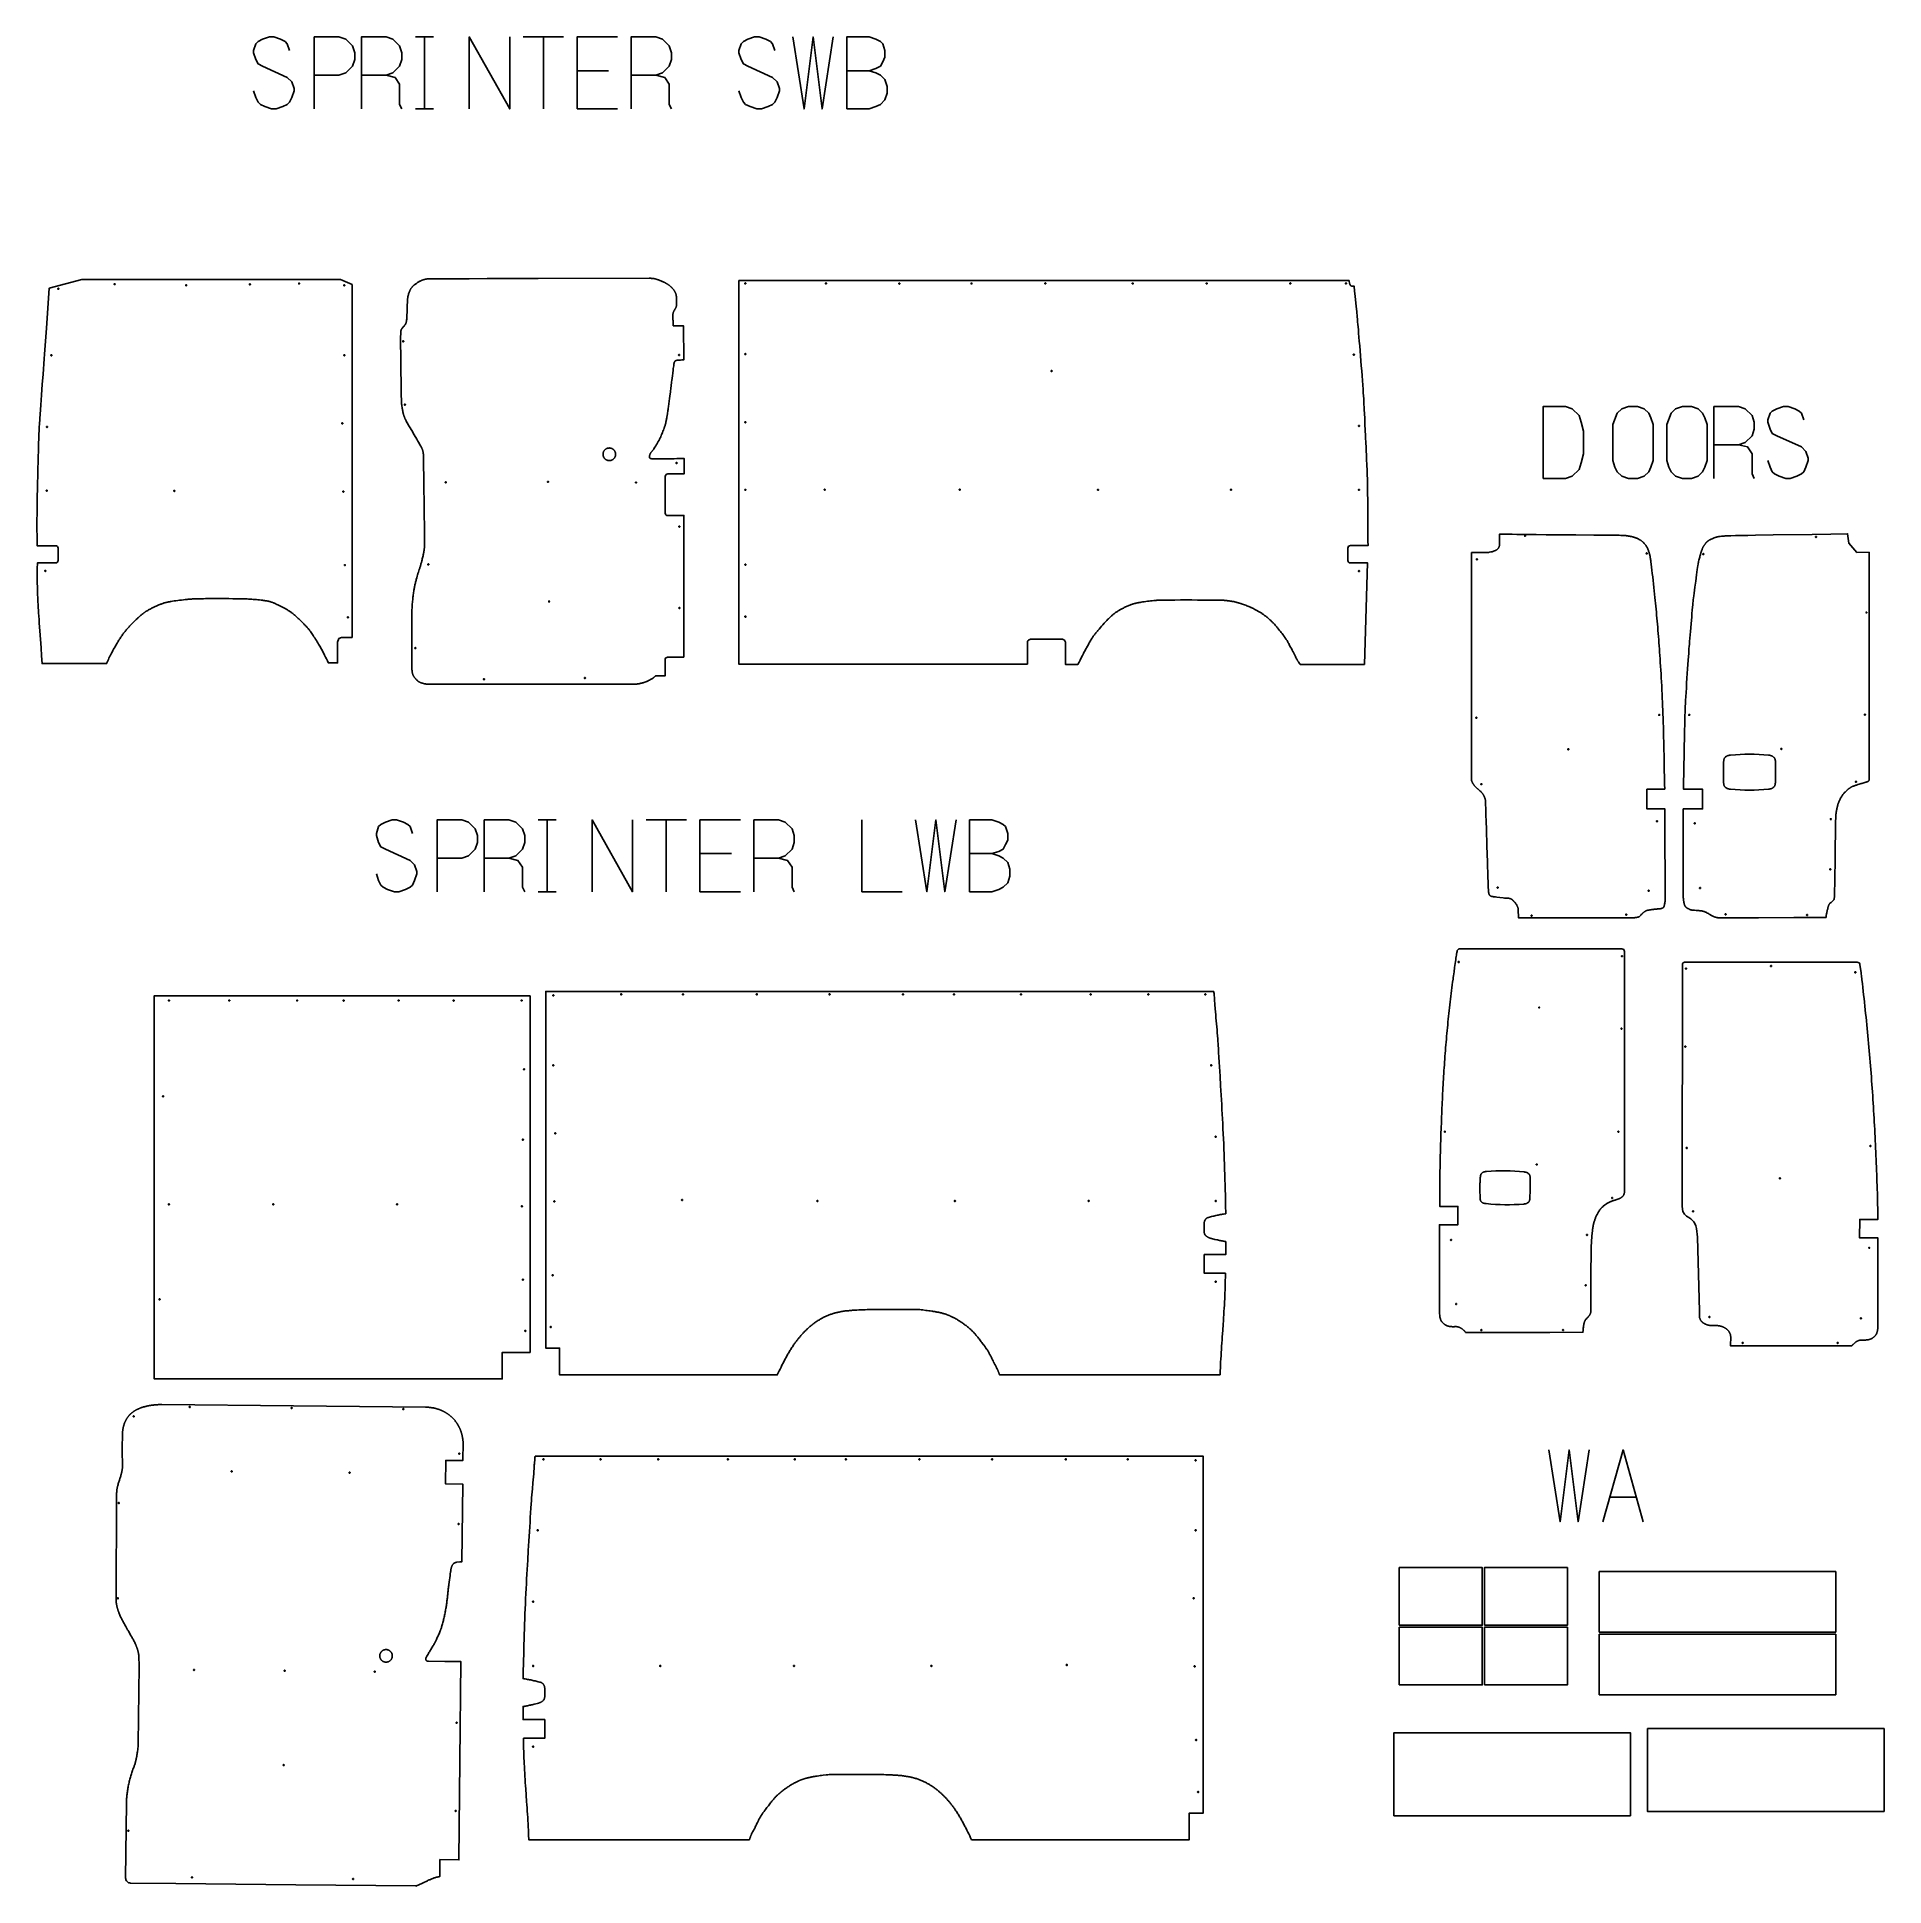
# Model space of a CAD drawing. Extents: x 339 to 7680, y 24 to 7374.
import ezdxf

# ---------------------------------------------------------------- set-up
doc = ezdxf.new("R2010")
doc.units = 0
doc.layers.add('Default Layer', color=1, linetype='CONTINUOUS')

msp = doc.modelspace()

# ---------------------------------------------------------------- linework, layer by layer
at = {"layer": 'Default Layer'}
for points in [[(1342.9, 7320.2), (1333.9, 7347), (1325, 7355.9), (1307.2, 7364.8), (1280.4, 7373.8), (1262.5, 7373.8), (1235.7, 7364.8), (1217.9, 7355.9), (1208.9, 7347), (1200, 7320.2), (1200, 7311.2), (1208.9, 7284.5), (1217.9, 7266.6), (1235.7, 7257.7), (1333.9, 7213), (1351.8, 7195.2), (1360.7, 7168.4), (1360.7, 7159.4), (1351.8, 7132.6), (1342.9, 7114.8), (1333.9, 7105.9), (1316.1, 7096.9), (1289.3, 7088), (1271.4, 7088), (1244.6, 7096.9), (1226.8, 7105.9), (1217.9, 7114.8), (1208.9, 7132.6), (1200, 7159.4)], [(1441.1, 7088), (1441.1, 7373.8), (1539.3, 7373.8), (1566.1, 7364.8), (1592.9, 7338), (1601.8, 7311.2), (1601.8, 7284.5), (1592.9, 7257.7), (1566.1, 7230.9), (1539.3, 7221.9), (1441.1, 7221.9)], [(1628.6, 7088), (1628.6, 7373.8), (1726.9, 7373.8), (1753.6, 7364.8), (1780.4, 7338), (1789.4, 7311.2), (1789.4, 7284.5), (1780.4, 7257.7), (1753.6, 7230.9), (1726.9, 7221.9), (1628.6, 7221.9)], [(1842.9, 7373.8), (1914.4, 7373.8)], [(1878.7, 7373.8), (1878.7, 7088)], [(2057.2, 7088), (2057.2, 7373.8), (2218, 7088), (2218, 7373.8)], [(2271.6, 7373.8), (2432.3, 7373.8)], [(2351.9, 7373.8), (2351.9, 7088)], [(2485.9, 7088), (2485.9, 7373.8), (2646.6, 7373.8)], [(2700.2, 7088), (2700.2, 7373.8), (2798.4, 7373.8), (2825.2, 7364.8), (2852, 7338), (2860.9, 7311.2), (2860.9, 7284.5), (2852, 7257.7), (2825.2, 7230.9), (2798.4, 7221.9), (2700.2, 7221.9)], [(3271.7, 7320.2), (3262.8, 7347), (3253.8, 7355.9), (3236, 7364.8), (3209.2, 7373.8), (3191.3, 7373.8), (3164.5, 7364.8), (3146.7, 7355.9), (3137.7, 7347), (3128.8, 7320.2), (3128.8, 7311.2), (3137.7, 7284.5), (3146.7, 7266.6), (3164.5, 7257.7), (3262.8, 7213), (3280.6, 7195.2), (3289.5, 7168.4), (3289.5, 7159.4), (3280.6, 7132.6), (3271.7, 7114.8), (3262.8, 7105.9), (3244.9, 7096.9), (3218.1, 7088), (3200.2, 7088), (3173.5, 7096.9), (3155.6, 7105.9), (3146.7, 7114.8), (3137.7, 7132.6), (3128.8, 7159.4)], [(3343.1, 7373.8), (3387.8, 7088), (3423.5, 7373.8), (3459.2, 7088), (3503.9, 7373.8)], [(3557.4, 7088), (3557.4, 7373.8), (3646.7, 7373.8), (3673.5, 7364.8), (3691.4, 7355.9), (3700.3, 7347), (3709.2, 7320.2), (3709.2, 7293.4), (3700.3, 7275.5), (3691.4, 7257.7), (3673.5, 7248.7), (3646.7, 7239.8), (3557.4, 7239.8)], [(1726.9, 7221.9), (1762.6, 7213), (1780.4, 7186.2), (1780.4, 7105.9), (1789.4, 7088)], [(2485.9, 7239.8), (2610.9, 7239.8)], [(2798.4, 7221.9), (2834.1, 7213), (2852, 7186.2), (2852, 7105.9), (2860.9, 7088)], [(3646.7, 7239.8), (3673.5, 7230.9), (3691.4, 7221.9), (3709.2, 7204.1), (3718.2, 7177.3), (3718.2, 7150.5), (3709.2, 7123.7), (3691.4, 7105.9), (3673.5, 7096.9), (3646.7, 7088), (3557.4, 7088)], [(1842.9, 7088), (1914.4, 7088)], [(2485.9, 7088), (2646.6, 7088)], [(7003.7, 5619.1), (7003.7, 5904.8), (7102, 5904.8), (7128.8, 5895.9), (7155.5, 5869.1), (7164.5, 5842.3), (7164.5, 5815.5), (7155.5, 5788.7), (7128.8, 5762), (7102, 5753), (7003.7, 5753)], [(7360.9, 5851.3), (7352, 5878), (7343.1, 5887), (7325.2, 5895.9), (7298.4, 5904.8), (7280.6, 5904.8), (7253.8, 5895.9), (7235.9, 5887), (7227, 5878), (7218.1, 5851.3), (7218.1, 5842.3), (7227, 5815.5), (7235.9, 5797.7), (7253.8, 5788.7), (7352, 5744.1), (7369.9, 5726.2), (7378.8, 5699.5), (7378.8, 5690.5), (7369.9, 5663.7), (7360.9, 5645.9), (7352, 5636.9), (7334.1, 5628), (7307.4, 5619.1), (7289.5, 5619.1), (7262.7, 5628), (7244.8, 5636.9), (7235.9, 5645.9), (7227, 5663.7), (7218.1, 5690.5)], [(7102, 5753), (7137.7, 5744.1), (7155.5, 5717.3), (7155.5, 5636.9), (7164.5, 5619.1)], [(1830.9, 4208.2), (1821.9, 4235), (1813, 4243.9), (1795.2, 4252.8), (1768.4, 4261.8), (1750.5, 4261.8), (1723.7, 4252.8), (1705.9, 4243.9), (1696.9, 4235), (1688, 4208.2), (1688, 4199.2), (1696.9, 4172.5), (1705.9, 4154.6), (1723.7, 4145.7), (1821.9, 4101), (1839.8, 4083.2), (1848.7, 4056.4), (1848.7, 4047.4), (1839.8, 4020.6), (1830.9, 4002.8), (1821.9, 3993.9), (1804.1, 3984.9), (1777.3, 3976), (1759.4, 3976), (1732.6, 3984.9), (1714.8, 3993.9), (1705.9, 4002.8), (1696.9, 4020.6), (1688, 4047.4)], [(1929.1, 3976), (1929.1, 4261.8), (2027.3, 4261.8), (2054.1, 4252.8), (2080.9, 4226), (2089.8, 4199.2), (2089.8, 4172.5), (2080.9, 4145.7), (2054.1, 4118.9), (2027.3, 4109.9), (1929.1, 4109.9)], [(2116.6, 3976), (2116.6, 4261.8), (2214.9, 4261.8), (2241.6, 4252.8), (2268.4, 4226), (2277.4, 4199.2), (2277.4, 4172.5), (2268.4, 4145.7), (2241.6, 4118.9), (2214.9, 4109.9), (2116.6, 4109.9)], [(2330.9, 4261.8), (2402.4, 4261.8)], [(2366.7, 4261.8), (2366.7, 3976)], [(2545.2, 3976), (2545.2, 4261.8), (2706, 3976), (2706, 4261.8)], [(2759.6, 4261.8), (2920.3, 4261.8)], [(2839.9, 4261.8), (2839.9, 3976)], [(2973.9, 3976), (2973.9, 4261.8), (3134.6, 4261.8)], [(3188.2, 3976), (3188.2, 4261.8), (3286.4, 4261.8), (3313.2, 4252.8), (3340, 4226), (3348.9, 4199.2), (3348.9, 4172.5), (3340, 4145.7), (3313.2, 4118.9), (3286.4, 4109.9), (3188.2, 4109.9)], [(3616.8, 3976), (3616.8, 4261.8)], [(3831.1, 4261.8), (3875.8, 3976), (3911.5, 4261.8), (3947.2, 3976), (3991.9, 4261.8)], [(4045.4, 3976), (4045.4, 4261.8), (4134.7, 4261.8), (4161.5, 4252.8), (4179.4, 4243.9), (4188.3, 4235), (4197.2, 4208.2), (4197.2, 4181.4), (4188.3, 4163.5), (4179.4, 4145.7), (4161.5, 4136.7), (4134.7, 4127.8), (4045.4, 4127.8)], [(2973.9, 4127.8), (3098.9, 4127.8)], [(4134.7, 4127.8), (4161.5, 4118.9), (4179.4, 4109.9), (4197.2, 4092.1), (4206.2, 4065.3), (4206.2, 4038.5), (4197.2, 4011.7), (4179.4, 3993.9), (4161.5, 3984.9), (4134.7, 3976), (4045.4, 3976)], [(2214.9, 4109.9), (2250.6, 4101), (2268.4, 4074.2), (2268.4, 3993.9), (2277.4, 3976)], [(3286.4, 4109.9), (3322.1, 4101), (3340, 4074.2), (3340, 3993.9), (3348.9, 3976)], [(2330.9, 3976), (2402.4, 3976)], [(2973.9, 3976), (3134.6, 3976)], [(3616.8, 3976), (3777.5, 3976)], [(6347.9, 1757.8), (6392.6, 1472), (6428.3, 1757.8), (6464, 1472), (6508.6, 1757.8)], [(6562.2, 1472), (6642.6, 1757.8), (6723, 1472)], [(6589, 1570.2), (6696.2, 1570.2)]]:
    msp.add_lwpolyline(points, dxfattribs=at)
for points in [[(413.2, 5351.7, -0.414163), (423.2, 5341.7), (423.3, 5293.4, -0.414273), (413.3, 5283.4), (340.6, 5283.4), (340.5, 5275.8), (340.3, 5268.3), (339.9, 5253.2), (339.8, 5245.6), (339.6, 5238), (339.6, 5234.2), (339.6, 5230.5), (339.6, 5226.7), (339.6, 5222.9), (339.7, 5218.7), (339.8, 5213.9), (339.9, 5208.4), (340.1, 5202.3), (340.5, 5188.8), (341, 5174), (341.5, 5158.4), (342.2, 5142.6), (342.5, 5134.8), (342.9, 5127.1), (343.2, 5119.8), (343.6, 5112.7), (344, 5104.9), (344.6, 5095.4), (345.3, 5084.5), (346.2, 5072.1), (347.1, 5058.6), (348.1, 5044.1), (350.3, 5012.9), (355.1, 4946.2), (357.4, 4913.6), (359.5, 4883.3), (615.7, 4883.3), (616.9, 4885.8), (618.1, 4888.4), (620.5, 4893.6), (622.8, 4898.9), (625.2, 4904.1), (626.4, 4906.7), (627.6, 4909.3), (628.8, 4911.9), (630, 4914.4), (631.3, 4917), (632.5, 4919.6), (633.9, 4922.1), (635.2, 4924.6), (638.7, 4931), (640.9, 4935.1), (643.5, 4939.8), (646.4, 4944.8), (649.4, 4950.3), (652.7, 4956), (656.2, 4961.9), (658, 4965), (659.9, 4968), (661.7, 4971.1), (663.6, 4974.2), (665.5, 4977.3), (667.5, 4980.3), (669.4, 4983.4), (671.4, 4986.4), (673.3, 4989.4), (675.3, 4992.4), (677.3, 4995.3), (679.3, 4998.1), (681.2, 5000.8), (683.2, 5003.5), (685.1, 5006.1), (687, 5008.6), (689, 5011), (691, 5013.5), (693.2, 5016), (695.4, 5018.6), (697.7, 5021.2), (700, 5023.9), (702.4, 5026.6), (704.9, 5029.2), (707.3, 5031.9), (709.9, 5034.6), (712.4, 5037.3), (715, 5039.9), (717.5, 5042.6), (720.1, 5045.2), (722.7, 5047.8), (725.3, 5050.4), (727.8, 5052.9), (730.4, 5055.4), (732.9, 5057.8), (735.3, 5060.1), (737.7, 5062.4), (740.1, 5064.6), (742.4, 5066.7), (744.6, 5068.8), (746.8, 5070.7), (748.8, 5072.6), (750.8, 5074.3), (752.7, 5075.9), (754.5, 5077.4), (756.1, 5078.8), (757.7, 5080.1), (759.1, 5081.2), (760.5, 5082.2), (761.8, 5083.2), (763.2, 5084.2), (764.6, 5085.2), (766.1, 5086.2), (767.5, 5087.2), (769, 5088.2), (770.4, 5089.1), (771.9, 5090), (773.4, 5091), (776.4, 5092.8), (779.4, 5094.5), (782.5, 5096.3), (785.5, 5097.9), (788.6, 5099.6), (791.6, 5101.2), (794.7, 5102.7), (797.7, 5104.2), (800.6, 5105.7), (803.6, 5107.1), (806.5, 5108.5), (809.3, 5109.8), (812.2, 5111.2), (815.1, 5112.5), (818, 5113.8), (820.9, 5115), (823.9, 5116.3), (826.8, 5117.5), (829.7, 5118.7), (832.7, 5119.8), (835.7, 5120.9), (838.7, 5122), (841.7, 5123), (844.7, 5123.9), (847.7, 5124.8), (850.8, 5125.7), (852.3, 5126.1), (853.9, 5126.5), (855.5, 5126.9), (857.3, 5127.3), (859.4, 5127.7), (861.6, 5128.2), (863.9, 5128.6), (866.5, 5129.1), (869.2, 5129.6), (872, 5130), (878, 5131), (884.5, 5132), (891.3, 5133), (898.5, 5133.9), (905.8, 5134.9), (913.3, 5135.8), (920.8, 5136.7), (928.3, 5137.5), (935.7, 5138.2), (939.4, 5138.6), (943, 5138.9), (946.5, 5139.2), (950, 5139.5), (953.3, 5139.7), (956.6, 5139.9), (960.2, 5140.1), (964.4, 5140.3), (969.3, 5140.5), (974.7, 5140.7), (980.6, 5140.8), (987, 5140.9), (993.8, 5141), (1001, 5141.1), (1008.6, 5141.2), (1016.4, 5141.3), (1032.9, 5141.4), (1050, 5141.4), (1067.3, 5141.4), (1084.7, 5141.4), (1101.6, 5141.3), (1117.8, 5141.1), (1132.8, 5141), (1139.8, 5140.9), (1146.3, 5140.8), (1152.4, 5140.6), (1158, 5140.5), (1163.1, 5140.4), (1167.6, 5140.2), (1171.4, 5140.1), (1174.5, 5139.9), (1180.2, 5139.6), (1186.2, 5139.2), (1192.3, 5138.8), (1198.5, 5138.3), (1204.8, 5137.8), (1211.1, 5137.2), (1217.3, 5136.6), (1223.5, 5136), (1229.6, 5135.3), (1235.4, 5134.6), (1238.2, 5134.2), (1241, 5133.9), (1243.7, 5133.5), (1246.2, 5133.1), (1248.8, 5132.7), (1251.2, 5132.3), (1253.5, 5131.9), (1255.7, 5131.5), (1257.8, 5131.1), (1259.7, 5130.7), (1261.6, 5130.2), (1263.2, 5129.8), (1264.9, 5129.3), (1266.5, 5128.9), (1268.2, 5128.4), (1269.8, 5127.8), (1271.4, 5127.3), (1273.1, 5126.7), (1274.8, 5126.1), (1276.4, 5125.5), (1278.1, 5124.8), (1279.7, 5124.2), (1281.3, 5123.5), (1283, 5122.8), (1286.2, 5121.4), (1289.5, 5119.9), (1292.6, 5118.5), (1295.7, 5117), (1298.8, 5115.5), (1301.7, 5114), (1304.6, 5112.5), (1307.4, 5111.1), (1312.7, 5108.4), (1315.2, 5107.1), (1317.6, 5105.8), (1320.1, 5104.5), (1322.6, 5103.1), (1325.1, 5101.8), (1327.5, 5100.4), (1330, 5099), (1332.4, 5097.6), (1334.8, 5096.1), (1337.2, 5094.6), (1339.6, 5093.1), (1342, 5091.6), (1344.3, 5090), (1346.6, 5088.5), (1348.9, 5086.8), (1351.2, 5085.2), (1352.3, 5084.3), (1353.5, 5083.4), (1355.9, 5081.5), (1358.5, 5079.4), (1361.1, 5077.2), (1363.7, 5075), (1366.4, 5072.6), (1369.1, 5070.2), (1371.8, 5067.7), (1374.5, 5065.2), (1377.2, 5062.7), (1379.8, 5060.3), (1382.4, 5057.8), (1387.2, 5053.2), (1391.5, 5049), (1395.5, 5045), (1399.5, 5041), (1401.5, 5039), (1403.5, 5036.9), (1405.4, 5034.9), (1407.4, 5032.9), (1409.3, 5030.8), (1411.2, 5028.7), (1413.1, 5026.6), (1415, 5024.5), (1416.8, 5022.3), (1418.6, 5020.2), (1420.4, 5018), (1422.1, 5015.7), (1423, 5014.5), (1424, 5013.2), (1425, 5011.8), (1426.2, 5010.2), (1428.6, 5006.8), (1431.2, 5002.9), (1434, 4998.8), (1436.9, 4994.3), (1439.9, 4989.7), (1443, 4984.9), (1446.1, 4980), (1449.3, 4975.1), (1452.3, 4970.1), (1455.3, 4965.3), (1458.2, 4960.6), (1460.9, 4956.1), (1463.4, 4951.8), (1465.7, 4947.9), (1467.8, 4944.1), (1469.9, 4940.3), (1471.9, 4936.5), (1473.9, 4932.6), (1475.9, 4928.7), (1477.9, 4924.8), (1479.8, 4921), (1481.7, 4917), (1485.5, 4909.2), (1489.3, 4901.4), (1493.1, 4893.6), (1495.1, 4889.7), (1497, 4885.8), (1533.9, 4885.8), (1533.9, 4968.5), (1539, 4982.4), (1549.7, 4987), (1591.1, 4987), (1591.1, 5454.5), (1591.1, 5922), (1591.1, 6389.5), (1545.9, 6409.9), (1031.7, 6409.9), (517.4, 6409.9), (387.6, 6375.1), (376.9, 6216), (368.9, 6113.1), (367.6, 6093.9), (366.1, 6074.2), (364.6, 6053.9), (363.1, 6033.4), (359.9, 5991.8), (356.8, 5950.7), (355.4, 5930.6), (353.9, 5911), (352.6, 5892.1), (351.3, 5874), (350.2, 5856.8), (349.7, 5848.6), (349.2, 5840.7), (348.7, 5833.2), (348.3, 5825.9), (347.9, 5819), (347.6, 5812.4), (347.2, 5806), (346.9, 5799.6), (346.4, 5786.9), (345.9, 5774.1), (345.5, 5761.3), (345.1, 5748.6), (344.7, 5735.8), (344.4, 5723), (344.1, 5710.2), (343.5, 5684.7), (342.9, 5659.1), (342.6, 5646.4), (342.3, 5633.6), (342, 5620.8), (341.6, 5608), (341.3, 5592.8), (341, 5577.5), (340.3, 5546.9), (339.9, 5531.6), (339.6, 5516.4), (339.4, 5501.1), (339.3, 5493.4), (339.2, 5485.8), (339.1, 5478.1), (339.1, 5470.2), (339, 5462.1), (339, 5453.9), (339, 5437.2), (339, 5420.2), (339.2, 5385.8), (339.2, 5368.6), (339.2, 5351.7), (413.2, 5351.7)], [(1939.1, 4800.9), (1935.8, 4800.9), (1932.3, 4800.9), (1925, 4800.9), (1917.5, 4800.8), (1910.1, 4800.7), (1906.5, 4800.7), (1903, 4800.7), (1899.8, 4800.8), (1896.7, 4800.8), (1893.9, 4800.9), (1891.3, 4801), (1890.1, 4801.1), (1889.1, 4801.2), (1888.1, 4801.3), (1887.2, 4801.4), (1885.4, 4801.7), (1883.6, 4802), (1881.8, 4802.4), (1879.9, 4802.7), (1877.9, 4803.2), (1876, 4803.6), (1874.1, 4804.1), (1872.3, 4804.6), (1870.5, 4805.1), (1868.7, 4805.6), (1867.1, 4806.2), (1865.5, 4806.7), (1864.1, 4807.2), (1862.8, 4807.7), (1861.6, 4808.2), (1860.6, 4808.6), (1859.7, 4809.1), (1858.8, 4809.6), (1858, 4810.1), (1857.1, 4810.7), (1856.3, 4811.2), (1855.4, 4811.8), (1854.6, 4812.5), (1853.8, 4813.1), (1853, 4813.7), (1852.3, 4814.4), (1851.5, 4815.1), (1850.8, 4815.8), (1849.3, 4817.2), (1847.8, 4818.6), (1846.3, 4820.2), (1845.4, 4821.2), (1844.5, 4822.2), (1843.5, 4823.3), (1842.5, 4824.4), (1841.5, 4825.6), (1840.5, 4826.8), (1839.5, 4828.1), (1838.6, 4829.4), (1837.6, 4830.7), (1836.7, 4832), (1835.9, 4833.3), (1835.1, 4834.6), (1834.7, 4835.3), (1834.4, 4835.9), (1834.1, 4836.5), (1833.8, 4837.2), (1833.2, 4838.4), (1832.8, 4839.7), (1832.3, 4841), (1831.9, 4842.3), (1831.5, 4843.6), (1831.2, 4844.9), (1830.9, 4846.3), (1830.7, 4847.6), (1830.4, 4849), (1830.2, 4850.3), (1830.1, 4851.7), (1829.9, 4853.1), (1829.6, 4855.8), (1829.3, 4858.6), (1829.3, 4859), (1829.2, 4859.8), (1829.2, 4862.2), (1829.1, 4865.7), (1829, 4870.2), (1828.9, 4881.9), (1828.8, 4896.6), (1828.8, 4913.9), (1828.7, 4933.2), (1828.7, 4953.8), (1828.7, 4975.2), (1828.7, 4996.8), (1828.8, 5018.1), (1828.8, 5038.4), (1828.9, 5057.2), (1829.1, 5073.9), (1829.2, 5081.3), (1829.3, 5087.9), (1829.4, 5093.7), (1829.5, 5098.7), (1829.6, 5102.7), (1829.7, 5105.6), (1830, 5110.5), (1830.4, 5115.5), (1830.8, 5120.6), (1831.2, 5125.8), (1831.7, 5131), (1832.2, 5136.3), (1832.8, 5141.5), (1833.4, 5146.6), (1833.9, 5151.7), (1834.6, 5156.7), (1835.2, 5161.5), (1835.8, 5166.1), (1836.4, 5170.5), (1837.1, 5174.6), (1837.7, 5178.5), (1838.3, 5182.1), (1839, 5185.5), (1839.7, 5189), (1840.4, 5192.5), (1841.2, 5196.1), (1842.1, 5199.6), (1842.9, 5203.2), (1843.8, 5206.7), (1844.7, 5210.3), (1845.6, 5213.7), (1846.5, 5217.2), (1848.4, 5223.8), (1850.1, 5230), (1851.7, 5235.7), (1852.5, 5238.5), (1853.3, 5241.2), (1854.1, 5243.9), (1855, 5246.6), (1856.7, 5252), (1858.5, 5257.3), (1860.3, 5262.7), (1861.2, 5265.4), (1862, 5268.1), (1862.8, 5270.8), (1863.7, 5273.5), (1864.4, 5276.2), (1865.2, 5279), (1866.8, 5284.9), (1868.6, 5291.8), (1869.5, 5295.5), (1870.5, 5299.3), (1871.5, 5303.3), (1872.5, 5307.4), (1873.4, 5311.5), (1874.4, 5315.7), (1875.2, 5319.9), (1875.6, 5322), (1876, 5324.1), (1876.4, 5326.2), (1876.8, 5328.3), (1877.1, 5330.4), (1877.5, 5332.4), (1877.8, 5334.5), (1878, 5336.5), (1878.3, 5338.5), (1878.5, 5340.5), (1878.6, 5341.7), (1878.7, 5343.4), (1878.7, 5345.5), (1878.8, 5348.1), (1878.8, 5351.1), (1878.9, 5354.5), (1879, 5362.5), (1879, 5371.9), (1879, 5382.6), (1878.9, 5394.5), (1878.9, 5407.5), (1878.8, 5421.5), (1878.7, 5436.3), (1878.4, 5467.8), (1878, 5501.2), (1877.6, 5535.4), (1877.2, 5569.4), (1876.7, 5602.3), (1876.2, 5633.1), (1875.7, 5660.7), (1875.3, 5684.2), (1875.1, 5694.1), (1874.9, 5702.6), (1874.7, 5709.6), (1874.6, 5714.9), (1874.4, 5718.5), (1874.3, 5719.6), (1874.3, 5720.2), (1874, 5721.6), (1873.8, 5723), (1873.5, 5724.3), (1873.1, 5725.7), (1872.8, 5727.1), (1872.4, 5728.4), (1872, 5729.8), (1871.5, 5731.1), (1871.1, 5732.4), (1870.6, 5733.8), (1870.1, 5735.1), (1869.6, 5736.4), (1869.1, 5737.7), (1868.5, 5739), (1867.4, 5741.6), (1867, 5742.5), (1866.3, 5743.8), (1865.4, 5745.5), (1864.2, 5747.6), (1861.2, 5752.9), (1857.5, 5759.3), (1853.3, 5766.6), (1848.6, 5774.7), (1838.6, 5791.9), (1828.5, 5809), (1819.7, 5824.1), (1813.2, 5835.3), (1811.1, 5838.8), (1810.1, 5840.5), (1808.2, 5844), (1806.3, 5847.5), (1805.4, 5849.2), (1804.6, 5851), (1803.7, 5852.7), (1802.9, 5854.4), (1802.1, 5856.1), (1801.4, 5857.8), (1800.7, 5859.5), (1800, 5861.2), (1799.3, 5863), (1798.6, 5864.7), (1798, 5866.5), (1797.4, 5868.2), (1796.8, 5870.2), (1796.2, 5872.3), (1795.6, 5874.7), (1794.9, 5877.3), (1794.2, 5879.9), (1793.6, 5882.6), (1793, 5885.2), (1792.5, 5887.7), (1792, 5890.5), (1791.4, 5893.8), (1790.7, 5897.6), (1790, 5901.6), (1789.4, 5905.8), (1789.1, 5908), (1788.8, 5910.1), (1788.5, 5912.2), (1788.3, 5914.3), (1788.1, 5916.3), (1787.9, 5918.3), (1787.8, 5920), (1787.7, 5923.1), (1787.6, 5927.6), (1787.5, 5933.2), (1787.1, 5947.8), (1786.7, 5966.2), (1786.3, 5987.6), (1785.9, 6011.2), (1785.5, 6036.4), (1785.1, 6062.3), (1784.8, 6088.2), (1784.7, 6101), (1784.6, 6113.4), (1784.5, 6125.5), (1784.4, 6137.1), (1784.3, 6148.1), (1784.3, 6158.5), (1784.3, 6168.1), (1784.4, 6176.9), (1784.4, 6184.7), (1784.6, 6191.5), (1784.6, 6194.5), (1784.7, 6197.2), (1784.8, 6199.6), (1784.9, 6201.7), (1785, 6203.4), (1785.1, 6204.8), (1785.3, 6205.9), (1785.3, 6206.3), (1785.4, 6206.5), (1785.8, 6207.5), (1786.1, 6208.5), (1786.6, 6209.5), (1787.1, 6210.5), (1787.6, 6211.5), (1788.2, 6212.5), (1788.8, 6213.4), (1789.4, 6214.4), (1790.1, 6215.4), (1790.8, 6216.3), (1791.5, 6217.3), (1792.2, 6218.2), (1793.7, 6220.1), (1795.2, 6221.9), (1796.7, 6223.6), (1798.2, 6225.3), (1799.6, 6226.9), (1800.9, 6228.5), (1801.5, 6229.2), (1802.1, 6229.9), (1802.6, 6230.6), (1803.1, 6231.3), (1803.5, 6231.9), (1803.9, 6232.6), (1804.2, 6233.1), (1804.5, 6233.7), (1804.9, 6234.8), (1805.4, 6236), (1805.7, 6237.1), (1806.1, 6238.3), (1806.4, 6239.4), (1806.6, 6240.6), (1806.9, 6241.8), (1807.1, 6243), (1807.3, 6244.2), (1807.5, 6245.4), (1807.8, 6247.8), (1808.4, 6252.7), (1808.5, 6253.5), (1808.6, 6254.6), (1808.8, 6257.9), (1809, 6262.3), (1809.2, 6267.6), (1809.7, 6280.5), (1810.3, 6295.1), (1810.6, 6302.5), (1810.9, 6309.8), (1811.2, 6316.8), (1811.5, 6323.2), (1811.9, 6329), (1812.1, 6331.6), (1812.2, 6333.9), (1812.4, 6336), (1812.6, 6337.8), (1812.8, 6339.3), (1813, 6340.4), (1813.4, 6342.4), (1813.9, 6344.4), (1814.4, 6346.5), (1815, 6348.5), (1815.6, 6350.6), (1816.2, 6352.7), (1816.9, 6354.8), (1817.6, 6356.8), (1818.4, 6358.8), (1819.1, 6360.8), (1819.8, 6362.6), (1820.6, 6364.4), (1821.3, 6366), (1822, 6367.6), (1822.7, 6369), (1823.4, 6370.3), (1824.1, 6371.4), (1824.8, 6372.6), (1825.5, 6373.8), (1826.3, 6374.9), (1827.1, 6376), (1827.9, 6377.1), (1828.7, 6378.2), (1829.6, 6379.3), (1830.4, 6380.3), (1831.3, 6381.4), (1832.2, 6382.4), (1833.2, 6383.4), (1834.1, 6384.4), (1835.1, 6385.3), (1836.1, 6386.3), (1837.1, 6387.2), (1837.7, 6387.6), (1838.3, 6388.1), (1839.7, 6389.2), (1841.4, 6390.5), (1843.2, 6391.7), (1845.2, 6393.1), (1847.3, 6394.5), (1849.5, 6395.9), (1851.8, 6397.3), (1854.1, 6398.7), (1856.3, 6400.1), (1858.5, 6401.4), (1860.6, 6402.6), (1862.6, 6403.7), (1864.4, 6404.7), (1866, 6405.5), (1866.8, 6405.8), (1867.4, 6406.1), (1868.7, 6406.7), (1870, 6407.2), (1871.3, 6407.7), (1872.6, 6408.1), (1873.9, 6408.6), (1875.2, 6409), (1876.6, 6409.4), (1877.9, 6409.7), (1879.2, 6410.1), (1880.6, 6410.4), (1881.9, 6410.7), (1883.3, 6411), (1884.7, 6411.2), (1886, 6411.5), (1887.4, 6411.7), (1888.8, 6411.9), (1889.3, 6411.9), (1890.2, 6412), (1893.3, 6412.1), (1897.8, 6412.1), (1903.8, 6412.2), (1911.1, 6412.3), (1919.6, 6412.4), (1940.1, 6412.5), (1964.8, 6412.6), (1992.9, 6412.7), (2057.2, 6412.9), (2128, 6413.1), (2200.4, 6413.3), (2269.6, 6413.5), (2301.4, 6413.6), (2330.6, 6413.7), (2772.4, 6415.4), (2773.9, 6415.2), (2775.5, 6415), (2778.8, 6414.7), (2782, 6414.3), (2785.3, 6414), (2788.5, 6413.6), (2790, 6413.4), (2791.6, 6413.1), (2793.1, 6412.9), (2794.6, 6412.6), (2796, 6412.3), (2797.4, 6412), (2798.8, 6411.6), (2800.2, 6411.2), (2801.6, 6410.8), (2803, 6410.4), (2804.4, 6409.9), (2805.8, 6409.4), (2807.2, 6408.9), (2808.6, 6408.3), (2811.4, 6407.3), (2814, 6406.2), (2818.8, 6404.2), (2823.4, 6402.4), (2825.6, 6401.5), (2827.9, 6400.6), (2830.1, 6399.7), (2831.2, 6399.2), (2832.3, 6398.6), (2833.4, 6398.1), (2834.5, 6397.6), (2835.6, 6397), (2836.6, 6396.4), (2837.7, 6395.8), (2838.9, 6395.1), (2840, 6394.4), (2841.3, 6393.7), (2842.5, 6392.9), (2843.8, 6392.1), (2845.1, 6391.2), (2846.4, 6390.3), (2847.7, 6389.4), (2848.9, 6388.5), (2850.2, 6387.6), (2851.5, 6386.6), (2852.7, 6385.7), (2853.9, 6384.7), (2855.1, 6383.7), (2856.2, 6382.8), (2857.3, 6381.8), (2858.4, 6380.8), (2859.5, 6379.8), (2860.6, 6378.7), (2861.7, 6377.7), (2862.7, 6376.6), (2863.8, 6375.5), (2864.8, 6374.4), (2865.8, 6373.3), (2866.8, 6372.2), (2867.7, 6371.1), (2868.6, 6370), (2869.5, 6368.8), (2870.3, 6367.7), (2871.1, 6366.6), (2871.8, 6365.5), (2872.5, 6364.4), (2873.2, 6363.3), (2873.8, 6362.1), (2874.4, 6360.9), (2875, 6359.8), (2875.6, 6358.6), (2876.2, 6357.4), (2876.7, 6356.2), (2877.2, 6354.9), (2877.6, 6353.7), (2878.1, 6352.5), (2878.5, 6351.2), (2878.8, 6349.9), (2879.2, 6348.7), (2879.5, 6347.4), (2879.8, 6346.1), (2879.9, 6345.4), (2880, 6344.6), (2880.3, 6342.7), (2880.5, 6340.5), (2880.7, 6338), (2880.9, 6335.2), (2881, 6332.3), (2881.2, 6329.2), (2881.3, 6326), (2881.3, 6322.8), (2881.3, 6319.6), (2881.3, 6316.5), (2881.2, 6315), (2881.2, 6313.5), (2881.1, 6312), (2881, 6310.7), (2880.9, 6309.3), (2880.8, 6308), (2880.6, 6306.8), (2880.5, 6305.7), (2880.3, 6304.6), (2880.1, 6303.6), (2879.9, 6302.7), (2879.7, 6301.8), (2879.4, 6300.9), (2879.1, 6300), (2878.7, 6299.1), (2878.3, 6298.3), (2877.9, 6297.4), (2877.5, 6296.6), (2877.1, 6295.7), (2876.6, 6294.9), (2875.7, 6293.2), (2874.7, 6291.5), (2873.7, 6289.9), (2872.7, 6288.2), (2871.7, 6286.6), (2870.8, 6284.9), (2870.4, 6284), (2869.9, 6283.2), (2869.5, 6282.3), (2869.1, 6281.5), (2868.7, 6280.6), (2868.4, 6279.7), (2868.1, 6278.8), (2867.8, 6277.9), (2867.5, 6277), (2867.3, 6276.1), (2867.1, 6275.1), (2867, 6274.1), (2866.8, 6273), (2866.7, 6271.8), (2866.6, 6270.5), (2866.5, 6269.2), (2866.5, 6267.9), (2866.5, 6266.4), (2866.4, 6265), (2866.4, 6263.4), (2866.5, 6260.3), (2866.6, 6256.9), (2866.7, 6253.5), (2866.8, 6250), (2867, 6246.5), (2867.3, 6239.3), (2867.5, 6235.8), (2867.6, 6232.3), (2867.7, 6229), (2867.8, 6225.7), (2909, 6225.4), (2910.2, 6090.6), (2908.2, 6090.4), (2906, 6090.3), (2901.4, 6090), (2896.7, 6089.7), (2892, 6089.4), (2889.8, 6089.3), (2887.7, 6089.1), (2885.7, 6089), (2883.9, 6088.8), (2882.4, 6088.6), (2881.1, 6088.4), (2880.5, 6088.3), (2880, 6088.2), (2879.6, 6088.1), (2879.3, 6088), (2878.7, 6087.7), (2878.2, 6087.4), (2877.7, 6087.1), (2877.1, 6086.8), (2876.6, 6086.4), (2876.1, 6086), (2875.6, 6085.6), (2875.2, 6085.2), (2874.7, 6084.8), (2874.3, 6084.3), (2873.9, 6083.9), (2873.5, 6083.4), (2873.1, 6082.9), (2872.7, 6082.4), (2872.4, 6081.8), (2872.1, 6081.3), (2872, 6081.1), (2872, 6080.9), (2871.8, 6080.2), (2871.6, 6079.2), (2871.3, 6078), (2871.1, 6076.6), (2870.8, 6074.9), (2870.2, 6071), (2869.5, 6066.4), (2868.8, 6061.3), (2868, 6055.7), (2867.2, 6049.9), (2865.7, 6037.9), (2864.2, 6026.4), (2862, 6008.9), (2861.3, 6003.1), (2860.7, 5997.2), (2860, 5991.3), (2859.4, 5985.5), (2858.8, 5979.6), (2858.2, 5973.7), (2857.5, 5967.9), (2856.8, 5962), (2855.9, 5955.1), (2854.8, 5946.4), (2853.4, 5936.6), (2852, 5926.1), (2850.5, 5915.6), (2849.1, 5905.6), (2847.8, 5896.7), (2847.2, 5892.8), (2846.7, 5889.4), (2844.6, 5876.2), (2843.6, 5869.4), (2842.4, 5862.7), (2841.9, 5859.4), (2841.3, 5856.2), (2840.7, 5853), (2840.2, 5849.9), (2839.6, 5847), (2839, 5844.2), (2838.4, 5841.6), (2837.8, 5839.1), (2837.1, 5836.7), (2836.5, 5834.4), (2835.8, 5832), (2835.1, 5829.6), (2834.4, 5827.3), (2833.6, 5824.9), (2832.8, 5822.6), (2832, 5820.2), (2831.2, 5817.9), (2830.4, 5815.6), (2828.7, 5811), (2826.9, 5806.4), (2825.2, 5802), (2823.4, 5797.6), (2821.6, 5793.2), (2819.8, 5788.8), (2818.8, 5786.6), (2817.9, 5784.4), (2816.9, 5782.3), (2815.9, 5780.1), (2814.9, 5778), (2813.8, 5775.8), (2812.8, 5773.7), (2811.7, 5771.6), (2810.6, 5769.5), (2809.5, 5767.4), (2808.4, 5765.2), (2807.1, 5763), (2805.7, 5760.6), (2804.3, 5758.2), (2802.8, 5755.7), (2801.3, 5753.3), (2799.7, 5750.8), (2798.2, 5748.4), (2795.3, 5743.8), (2792.5, 5739.6), (2790.2, 5736), (2788.4, 5733.3), (2787.6, 5732.2), (2786.7, 5731), (2785.8, 5729.9), (2784.9, 5728.8), (2783, 5726.5), (2781.1, 5724.3), (2780.2, 5723.2), (2779.3, 5722.1), (2778.5, 5721), (2777.8, 5720), (2777.4, 5719.4), (2777.1, 5718.9), (2776.8, 5718.4), (2776.5, 5717.8), (2776.2, 5717.3), (2776, 5716.8), (2775.8, 5716.3), (2775.6, 5715.8), (2775.3, 5714.8), (2775, 5713.7), (2774.6, 5712.6), (2774.3, 5711.4), (2774.1, 5710.3), (2773.8, 5709.1), (2773.7, 5707.9), (2773.6, 5707.4), (2773.5, 5706.8), (2773.5, 5706.2), (2773.5, 5705.6), (2773.5, 5705.1), (2773.5, 5704.5), (2773.5, 5704), (2773.6, 5703.4), (2773.7, 5702.9), (2773.8, 5702.4), (2773.9, 5701.9), (2774.1, 5701.4), (2774.3, 5700.9), (2774.5, 5700.5), (2774.8, 5700), (2775.1, 5699.6), (2775.4, 5699.2), (2775.8, 5698.8), (2775.9, 5698.7), (2776, 5698.6), (2776.4, 5698.5), (2776.9, 5698.3), (2777.4, 5698.2), (2778.1, 5698), (2779, 5697.9), (2779.9, 5697.8), (2780.9, 5697.6), (2782, 5697.5), (2783.2, 5697.4), (2785.9, 5697.3), (2788.9, 5697.1), (2792.3, 5697), (2795.9, 5696.9), (2799.9, 5696.9), (2804.1, 5696.8), (2808.5, 5696.8), (2813.1, 5696.8), (2817.9, 5696.8), (2828.1, 5696.9), (2838.7, 5697.1), (2849.6, 5697.2), (2871.6, 5697.5), (2882.3, 5697.7), (2892.6, 5697.8), (2897.6, 5697.8), (2902.3, 5697.8), (2906.9, 5697.8), (2911.3, 5697.8), (2911.8, 5637.8), (2846.1, 5637.2, 0.411343), (2836.1, 5627.3), (2836, 5481.5, 0.417783), (2846.1, 5471.5), (2910.4, 5472.2), (2909.5, 4908.8), (2845.6, 4908.3, 0.414214), (2835.6, 4898.2), (2836.2, 4834.4), (2833.8, 4834.4), (2831.2, 4834.4), (2825.6, 4834.5), (2819.9, 4834.7), (2814.3, 4834.8), (2811.6, 4834.8), (2809.1, 4834.8), (2806.7, 4834.8), (2804.5, 4834.8), (2802.6, 4834.7), (2801.7, 4834.6), (2801, 4834.5), (2800.2, 4834.4), (2799.6, 4834.3), (2799.1, 4834.2), (2798.6, 4834.1), (2798.2, 4833.9), (2797.8, 4833.8), (2797.5, 4833.6), (2797.1, 4833.4), (2796.7, 4833.2), (2796.4, 4833), (2795.7, 4832.5), (2795, 4831.9), (2794.4, 4831.4), (2793.7, 4830.8), (2793.1, 4830.2), (2791.8, 4829), (2790.6, 4827.7), (2790, 4827.2), (2789.3, 4826.6), (2788.6, 4826.1), (2787.9, 4825.6), (2786.4, 4824.6), (2784.8, 4823.6), (2783, 4822.6), (2781.2, 4821.5), (2779.3, 4820.5), (2777.3, 4819.5), (2773.6, 4817.5), (2769.7, 4815.5), (2767.5, 4814.4), (2765.4, 4813.4), (2763.1, 4812.3), (2760.8, 4811.3), (2759.7, 4810.8), (2758.6, 4810.3), (2757.4, 4809.9), (2756.3, 4809.4), (2755.2, 4809), (2753.9, 4808.6), (2752.6, 4808.2), (2751.2, 4807.7), (2748.3, 4806.9), (2745.4, 4806.1), (2742.4, 4805.3), (2739.5, 4804.6), (2736.9, 4804), (2734.5, 4803.5), (2732.3, 4803), (2730.1, 4802.7), (2727.9, 4802.3), (2725.7, 4802), (2723.5, 4801.7), (2721.3, 4801.5), (2719, 4801.3), (2716.8, 4801.2), (2715.6, 4801.1), (2712.9, 4801.1), (2703.7, 4801), (2689.8, 4801), (2671.8, 4801), (2625.4, 4801), (2568.8, 4801), (2442.6, 4801), (2381.7, 4801), (2328, 4801), (1939.1, 4800.9)], [(3128.2, 6406.3), (5553, 6406.3), (5553.6, 6404), (5554.2, 6401.6), (5555.4, 6396.5), (5556, 6394.2), (5556.3, 6393.1), (5556.6, 6392.1), (5556.8, 6391.3), (5557.1, 6390.5), (5557.4, 6389.8), (5557.6, 6389.3), (5558.2, 6388.5), (5558.7, 6387.6), (5559, 6387.2), (5559.3, 6386.8), (5559.7, 6386.4), (5560, 6386.1), (5560.4, 6385.7), (5560.7, 6385.4), (5561.1, 6385), (5561.5, 6384.7), (5561.9, 6384.5), (5562.3, 6384.2), (5562.8, 6384), (5563.2, 6383.8), (5563.7, 6383.6), (5564.2, 6383.5), (5564.8, 6383.4), (5565.4, 6383.3), (5566, 6383.3), (5566.7, 6383.3), (5567.4, 6383.3), (5568.1, 6383.4), (5569.6, 6383.5), (5571.1, 6383.6), (5572.5, 6383.7), (5573.2, 6383.8), (5573.9, 6383.8), (5575.9, 6363.5), (5577.9, 6343.2), (5582.1, 6302.6), (5584.1, 6282.3), (5586.1, 6262), (5587.1, 6251.8), (5588, 6241.7), (5588.9, 6231.5), (5589.8, 6221.4), (5590.8, 6210), (5592, 6196.5), (5593.3, 6181.1), (5594.6, 6164.2), (5596.1, 6145.9), (5597.7, 6126.7), (5599.3, 6106.8), (5600.9, 6086.6), (5602.4, 6066.2), (5604, 6046.1), (5605.5, 6026.6), (5606.9, 6007.8), (5608.2, 5990.2), (5609.4, 5974), (5610.4, 5959.5), (5611.2, 5947.1), (5611.9, 5935.7), (5612.6, 5924.4), (5613.2, 5913), (5613.8, 5901.7), (5614.4, 5890.4), (5615, 5879), (5616.1, 5856.3), (5617.1, 5833.6), (5618.2, 5811), (5619.3, 5788.3), (5619.8, 5776.9), (5620.4, 5765.6), (5620.8, 5756.5), (5621.2, 5747.5), (5622, 5729.3), (5622.9, 5711.2), (5623.8, 5693.1), (5624.6, 5674.9), (5625, 5665.9), (5625.4, 5656.8), (5625.7, 5647.7), (5626, 5638.7), (5626.3, 5629.6), (5626.6, 5620.5), (5626.7, 5615.7), (5626.8, 5610.5), (5627, 5598.8), (5627.2, 5585.5), (5627.4, 5570.8), (5627.6, 5554.9), (5627.8, 5537.9), (5628.1, 5501.7), (5628.3, 5463.6), (5628.6, 5425), (5628.9, 5387.4), (5629.1, 5369.4), (5629.2, 5352.2), (5559.1, 5352.2, 0.414214), (5549.1, 5342.2), (5549.1, 5293.1, 0.414214), (5559.1, 5283.1), (5627.7, 5283.1), (5614.8, 4880), (5360, 4880), (5358.5, 4882), (5357.1, 4884), (5354.1, 4887.9), (5352.6, 4889.9), (5351.2, 4891.9), (5350.5, 4892.9), (5349.8, 4893.9), (5349.1, 4894.9), (5348.5, 4896), (5347.8, 4897.2), (5347, 4898.6), (5346.1, 4900.3), (5345.1, 4902.2), (5342.8, 4906.6), (5340.4, 4911.5), (5337.8, 4916.6), (5335.2, 4921.9), (5332.6, 4927), (5331.4, 4929.4), (5330.2, 4931.7), (5327.6, 4936.6), (5324.5, 4942.5), (5321.2, 4948.9), (5317.6, 4955.6), (5315.8, 4959), (5314, 4962.3), (5312.3, 4965.5), (5310.6, 4968.6), (5308.9, 4971.6), (5307.3, 4974.3), (5305.9, 4976.8), (5304.5, 4979), (5303.2, 4981), (5301.8, 4983), (5300.5, 4985), (5299.1, 4987), (5297.7, 4989), (5296.3, 4991), (5294.8, 4992.9), (5293.4, 4994.9), (5291.9, 4996.8), (5290.4, 4998.7), (5287.5, 5002.6), (5284.4, 5006.4), (5281.4, 5010.2), (5278, 5014.4), (5274, 5019.4), (5269.5, 5024.8), (5267.2, 5027.6), (5264.8, 5030.5), (5262.3, 5033.4), (5259.8, 5036.3), (5257.4, 5039.1), (5254.9, 5041.8), (5252.5, 5044.5), (5250.1, 5047), (5247.8, 5049.3), (5246.7, 5050.4), (5245.7, 5051.5), (5243.5, 5053.6), (5241.3, 5055.6), (5239.1, 5057.6), (5236.8, 5059.6), (5234.5, 5061.6), (5232.2, 5063.6), (5229.8, 5065.6), (5227.5, 5067.5), (5225.1, 5069.4), (5222.7, 5071.2), (5220.4, 5073), (5218, 5074.8), (5215.7, 5076.5), (5213.4, 5078.2), (5211.1, 5079.8), (5208.8, 5081.3), (5206.5, 5082.9), (5204.2, 5084.4), (5201.7, 5085.9), (5199.3, 5087.4), (5196.8, 5088.9), (5194.3, 5090.3), (5191.8, 5091.7), (5189.3, 5093.1), (5186.8, 5094.5), (5184.3, 5095.8), (5181.9, 5097.1), (5179.6, 5098.3), (5175.1, 5100.6), (5170.9, 5102.7), (5169, 5103.6), (5167, 5104.6), (5165, 5105.5), (5163, 5106.4), (5161.1, 5107.3), (5159.1, 5108.2), (5155, 5109.9), (5151, 5111.5), (5147, 5113.1), (5142.9, 5114.7), (5138.8, 5116.2), (5134.6, 5117.8), (5130.3, 5119.3), (5125.9, 5120.8), (5123.7, 5121.6), (5121.4, 5122.4), (5119.1, 5123.1), (5116.8, 5123.8), (5114.5, 5124.5), (5112.2, 5125.2), (5109.9, 5125.8), (5107.6, 5126.4), (5105.3, 5127), (5103, 5127.6), (5100.7, 5128.1), (5098.1, 5128.6), (5095.5, 5129.2), (5092.7, 5129.7), (5089.8, 5130.2), (5086.9, 5130.7), (5083.8, 5131.2), (5080.7, 5131.7), (5077.6, 5132.2), (5074.4, 5132.6), (5071.2, 5133), (5068.1, 5133.4), (5064.9, 5133.8), (5061.8, 5134.1), (5058.7, 5134.4), (5055.6, 5134.6), (5054.8, 5134.7), (5053.6, 5134.7), (5050.4, 5134.8), (5046.1, 5134.9), (5040.9, 5135), (5034.8, 5135.1), (5027.9, 5135.2), (5011.7, 5135.4), (4993.2, 5135.6), (4972.7, 5135.7), (4950.9, 5135.8), (4928.4, 5135.9), (4905.7, 5135.9), (4883.4, 5135.9), (4862, 5135.8), (4851.9, 5135.8), (4842.2, 5135.7), (4833.1, 5135.6), (4824.6, 5135.5), (4816.7, 5135.4), (4809.6, 5135.3), (4803.3, 5135.2), (4797.9, 5135), (4795.5, 5134.9), (4793.4, 5134.8), (4791.6, 5134.7), (4790, 5134.6), (4787.1, 5134.4), (4784.1, 5134.1), (4781, 5133.9), (4778, 5133.6), (4771.6, 5132.9), (4765.2, 5132.2), (4758.7, 5131.5), (4752.2, 5130.6), (4745.7, 5129.8), (4739.3, 5128.8), (4733.1, 5127.9), (4727, 5126.9), (4724.1, 5126.4), (4721.3, 5125.9), (4718.5, 5125.4), (4715.9, 5124.9), (4713.3, 5124.5), (4710.8, 5124), (4708.5, 5123.5), (4706.2, 5123), (4704.1, 5122.5), (4702.1, 5122), (4700.2, 5121.5), (4698.5, 5121.1), (4696.9, 5120.6), (4695.2, 5120.1), (4693.6, 5119.6), (4691.9, 5119), (4690.3, 5118.5), (4688.6, 5117.9), (4686.9, 5117.3), (4685.3, 5116.7), (4681.9, 5115.4), (4678.6, 5114.1), (4675.3, 5112.7), (4672.1, 5111.3), (4668.9, 5109.9), (4665.7, 5108.4), (4662.6, 5106.9), (4659.6, 5105.5), (4656.7, 5104), (4653.8, 5102.5), (4651.1, 5101), (4648.4, 5099.6), (4645.9, 5098.2), (4643.3, 5096.7), (4640.8, 5095.2), (4638.2, 5093.7), (4635.7, 5092.1), (4633.2, 5090.6), (4630.7, 5088.9), (4628.3, 5087.3), (4625.8, 5085.6), (4623.4, 5083.9), (4621, 5082.2), (4618.7, 5080.4), (4616.4, 5078.6), (4614.1, 5076.7), (4611.8, 5074.8), (4609.6, 5072.9), (4608.4, 5071.8), (4607, 5070.5), (4605.4, 5069), (4603.7, 5067.4), (4601.9, 5065.5), (4599.9, 5063.5), (4597.8, 5061.4), (4595.7, 5059.1), (4591, 5054.1), (4586.1, 5048.8), (4580.9, 5043.3), (4575.7, 5037.5), (4570.5, 5031.7), (4565.3, 5025.9), (4560.4, 5020.3), (4555.7, 5014.9), (4553.5, 5012.3), (4551.4, 5009.8), (4549.4, 5007.5), (4547.6, 5005.2), (4545.9, 5003.1), (4544.3, 5001.2), (4542.9, 4999.4), (4541.7, 4997.8), (4540.6, 4996.3), (4539.5, 4994.7), (4538.4, 4993.2), (4537.3, 4991.6), (4535.2, 4988.5), (4533.1, 4985.4), (4531, 4982.2), (4529, 4979), (4527.1, 4975.8), (4525.1, 4972.5), (4523.2, 4969.3), (4521.3, 4966), (4519.5, 4962.7), (4517.6, 4959.4), (4513.9, 4952.8), (4510.2, 4946.2), (4508.4, 4942.8), (4506.4, 4939.2), (4504.4, 4935.4), (4502.4, 4931.5), (4500.3, 4927.5), (4498.2, 4923.3), (4493.9, 4914.8), (4489.5, 4906), (4485.1, 4897.1), (4480.7, 4888.4), (4478.6, 4884.1), (4476.5, 4879.9), (4426.6, 4879.9), (4426.6, 4965.3, 0.414214), (4411.6, 4980.3), (4290.2, 4980.3, 0.414214), (4275.2, 4965.3), (4275.2, 4881.1), (3128.2, 4881.1), (3128.2, 6406.3)], [(7248.7, 4483.8, 0.004198), (7248.5, 4491.2, 0.004698), (7248.3, 4494.6, 0.00696), (7248.2, 4496.5, 0.009722), (7248.1, 4497.4, 0.013482), (7248, 4498, 0.006019), (7247.6, 4500.1, 0.011434), (7247.2, 4501.9, 0.018184), (7246.7, 4503.7, 0.026495), (7246, 4505.4, 0.03311), (7245.2, 4506.9, 0.031215), (7244.4, 4508.2, 0.020453), (7243.3, 4509.4, 0.021899), (7241.4, 4511.2, 0.041556), (7236.8, 4514.7, 0.023342), (7234.7, 4515.9, 0.038104), (7232, 4517, 0.022663), (7229.6, 4517.7, 0.01435), (7227.2, 4518.2, 0.008967), (7224.6, 4518.6, 0.002083), (7223.6, 4518.7), (7220.9, 4519.1, 0.046583), (7070.3, 4519.2, 0.000947), (7067.4, 4518.8, 0.010384), (7063.8, 4518.3, 0.015073), (7061.3, 4517.8, 0.021868), (7058.9, 4517.1, 0.034349), (7056.5, 4516.1, 0.021957), (7054.6, 4515.1, 0.023002), (7052.1, 4513.4, 0.031858), (7048.8, 4510.5, 0.017747), (7047.4, 4509.1, 0.021588), (7046.4, 4507.9, 0.046189), (7045.3, 4506, 0.029798), (7044.5, 4504.2, 0.025568), (7043.8, 4501.8, 0.012738), (7043.4, 4499.5, 0.005679), (7043, 4497.6, 0.009166), (7042.8, 4495.8, 0.009199), (7042.4, 4491.8, 0.014611), (7041.9, 4483.7, -0.014209), (7041.9, 4483.5, 0.0105), (7041.8, 4482.2, -0.001866), (7041.8, 4480.9, 0.00363), (7041.7, 4479.4, 0.006535), (7041.6, 4476.5, 0.004307), (7041.5, 4471.6, 0.00259), (7041.5, 4465.4, 0.002105), (7041.5, 4456.4, 0.001426), (7041.7, 4444.1, 0.001039), (7041.9, 4428.4, 0.002301), (7042.2, 4417.5, 0.002695), (7042.4, 4411.9, 0.004697), (7042.6, 4408.1, 0.006824), (7042.7, 4406.3, 0.009672), (7042.8, 4405.3, 0.013527), (7042.9, 4404.7, 0.006018), (7043.3, 4402.6, 0.011434), (7043.7, 4400.8, 0.018182), (7044.2, 4399, 0.028851), (7044.9, 4397.2, 0.045113), (7046, 4395.3, 0.02782), (7047, 4393.9, 0.023292), (7048.7, 4392.2, 0.02879), (7051.8, 4389.6, 0.027834), (7054.8, 4387.6, 0.020458), (7056.5, 4386.7, 0.032981), (7058.9, 4385.7, 0.021527), (7061.2, 4385.1, 0.014116), (7063.6, 4384.6, 0.008103), (7066, 4384.2, 0.004061), (7068, 4383.9), (7070.1, 4383.6, 0.046583), (7220.7, 4383.8), (7223.4, 4384.2, 0.007328), (7226.3, 4384.6, 0.012115), (7228.7, 4385, 0.016793), (7230.8, 4385.5, 0.022184), (7232.9, 4386.2, 0.035906), (7235.4, 4387.4, 0.024201), (7237.7, 4388.9, 0.040008), (7242, 4392.4, 0.018547), (7243.4, 4393.9, 0.021588), (7244.4, 4395.1, 0.046189), (7245.6, 4397, 0.029798), (7246.3, 4398.8, 0.025568), (7247, 4401.2, 0.012738), (7247.5, 4403.5, 0.005283), (7247.8, 4405.2, 0.015905), (7247.9, 4406.2, 0.008296), (7248.1, 4408.3, 0.004549), (7248.3, 4411.5, 0.003063), (7248.4, 4416.4, 0.002305), (7248.6, 4424.9, 0.001256), (7248.8, 4435.5, 0.00094), (7249.1, 4450.5, 0.00172), (7249.2, 4461.5, 0.002884), (7249.2, 4470, 0.003798), (7249.1, 4475.2, 0.005654), (7249, 4478.9, 0.009248), (7248.9, 4481.6, 0.002249), (7248.7, 4483.7, -0.012984), (7248.7, 4483.8)], [(6514.7, 2440.2), (6516.7, 2563.9), (6519.2, 2606.6), (6521.2, 2629), (6521.5, 2631.7), (6521.8, 2634.4), (6522.2, 2637.1), (6522.6, 2639.7), (6523.1, 2642.4), (6523.5, 2645.1), (6524, 2647.7), (6524.5, 2650.4), (6525.1, 2653), (6525.7, 2655.7), (6526.3, 2658.3), (6527, 2660.9), (6527.7, 2663.5), (6528.5, 2666.1), (6529.3, 2668.7), (6530.1, 2671.3), (6530.9, 2673.9), (6531.8, 2676.4), (6532.8, 2678.9), (6533.8, 2681.4), (6534.8, 2683.9), (6535.9, 2686.4), (6537, 2688.9), (6538.2, 2691.3), (6539.4, 2693.7), (6540.6, 2696.1), (6542, 2698.5), (6543.3, 2700.9), (6544.7, 2703.2), (6546.2, 2705.5), (6547.7, 2707.8), (6549.2, 2710), (6550, 2711), (6550.7, 2711.9), (6551.4, 2712.9), (6552.1, 2713.8), (6552.9, 2714.8), (6553.7, 2715.7), (6554.4, 2716.6), (6555.2, 2717.5), (6556, 2718.4), (6556.8, 2719.2), (6557.6, 2720.1), (6558.5, 2720.9), (6559.3, 2721.8), (6560.2, 2722.6), (6561.9, 2724.2), (6563.6, 2725.8), (6565.5, 2727.3), (6567.3, 2728.8), (6569.2, 2730.3), (6571.1, 2731.7), (6573, 2733), (6575, 2734.3), (6577, 2735.6), (6579, 2736.8), (6581, 2738), (6583.1, 2739.2), (6585.2, 2740.3), (6587.3, 2741.4), (6589.4, 2742.4), (6591.6, 2743.4), (6593.7, 2744.4), (6595.9, 2745.3), (6598.1, 2746.2), (6600.3, 2747.1), (6602.5, 2747.9), (6604.7, 2748.7), (6607, 2749.4), (6609.2, 2750.1), (6611.4, 2750.8), (6614.5, 2751.7), (6617.6, 2752.7), (6619.1, 2753.2), (6620.6, 2753.7), (6622.2, 2754.2), (6623.7, 2754.8), (6625.2, 2755.4), (6626.7, 2756), (6628.2, 2756.6), (6629.7, 2757.3), (6631.1, 2758), (6632.5, 2758.7), (6633.9, 2759.5), (6635.2, 2760.4), (6635.8, 2760.8), (6636.5, 2761.2), (6637.1, 2761.7), (6637.7, 2762.1), (6638.3, 2762.6), (6638.9, 2763.1), (6639.5, 2763.6), (6640, 2764.1), (6640.6, 2764.6), (6641.1, 2765.2), (6641.6, 2765.7), (6642.1, 2766.3), (6642.6, 2766.9), (6643.1, 2767.5), (6643.5, 2768.1), (6644, 2768.7), (6644.4, 2769.3), (6644.8, 2770), (6645.2, 2770.7), (6645.5, 2771.4), (6645.8, 2772.1), (6646.2, 2772.8), (6646.5, 2773.5), (6646.7, 2774.3), (6647, 2775.1), (6647.2, 2775.9), (6647.4, 2776.7), (6647.6, 2777.5), (6647.8, 2778.4), (6647.9, 2779.2), (6648, 2780.1), (6648.1, 2781), (6648.1, 2781.1), (6648.1, 3260.4), (6648.2, 3739, 0.414237), (6638.2, 3749), (6316.5, 3749.1), (6288, 3749), (6254.3, 3748.9), (6216.2, 3748.8), (6174.7, 3748.7), (6130.7, 3748.7), (6085.2, 3748.7), (6039, 3748.7), (5993.1, 3748.7, 0.403969), (5983.1, 3739.1), (5983, 3738.1), (5982.3, 3734.6), (5982, 3733.6), (5981.8, 3732.3), (5981.4, 3730.7), (5981.1, 3728.8), (5980.7, 3726.7), (5980.3, 3724.3), (5979.5, 3718.9), (5978.6, 3712.8), (5977.6, 3705.9), (5976.6, 3698.5), (5975.6, 3690.7), (5973.4, 3674.4), (5971.2, 3658), (5970.1, 3650), (5969, 3642.4), (5968, 3635.2), (5967.1, 3628.6), (5965.5, 3617.3), (5964, 3606), (5962.5, 3594.6), (5961.1, 3583.3), (5959.6, 3572), (5958.2, 3560.6), (5956.9, 3549.3), (5955.5, 3538), (5954.2, 3526.6), (5952.9, 3515.3), (5951.7, 3503.9), (5950.5, 3492.6), (5949.3, 3481.2), (5948.1, 3469.8), (5946.9, 3458.5), (5945.8, 3447.1), (5944.7, 3435.8), (5943.6, 3424.4), (5942.6, 3413), (5941.6, 3401.7), (5940.6, 3390.3), (5939.6, 3378.9), (5938.7, 3367.5), (5937.7, 3356.1), (5936.8, 3344.8), (5936, 3333.4), (5935.1, 3322), (5934.3, 3310.6), (5933.4, 3299.2), (5932.6, 3287.8), (5931.9, 3276.4), (5931.1, 3265), (5930.4, 3253.6), (5929.7, 3242.3), (5929, 3230.9), (5928.3, 3219.5), (5927.7, 3208.1), (5927, 3196.7), (5926.4, 3185.2), (5925.8, 3173.8), (5925.2, 3162.4), (5924.7, 3151), (5924.1, 3139.6), (5923.6, 3128.2), (5923.1, 3116.8), (5922.6, 3105.4), (5922.1, 3094), (5921.6, 3082.6), (5920.7, 3059.8), (5919.9, 3036.9), (5919.1, 3014.1), (5918.4, 2991.3), (5917.7, 2968.5), (5917.1, 2945.6), (5916.5, 2922.8), (5915.9, 2900), (5915.7, 2889.1), (5915.4, 2878.1), (5915.2, 2867.2), (5915.1, 2856.3), (5914.9, 2845.4), (5914.8, 2834.5), (5914.6, 2823.6), (5914.5, 2812.7), (5914.4, 2801.8), (5914.4, 2790.9), (5914.3, 2779.9), (5914.3, 2769), (5914.2, 2747.1), (5914.3, 2725.2), (5986.7, 2725.2), (5986.7, 2652.4), (5913.2, 2652.4), (5913.2, 2650.6), (5913.2, 2304.1), (5913.4, 2301.6), (5913.7, 2299), (5914.1, 2293.7), (5914.3, 2291.1), (5914.6, 2288.7), (5914.7, 2287.6), (5914.9, 2286.5), (5915, 2285.6), (5915.2, 2284.6), (5915.6, 2282.8), (5916.1, 2281), (5916.6, 2279.1), (5917.1, 2277.3), (5917.4, 2276.4), (5917.7, 2275.5), (5918, 2274.7), (5918.4, 2273.9), (5918.7, 2273.1), (5919, 2272.3), (5919.4, 2271.6), (5919.7, 2271), (5920.1, 2270.3), (5920.5, 2269.7), (5921, 2269), (5921.5, 2268.3), (5922, 2267.6), (5922.6, 2266.9), (5923.7, 2265.6), (5924.8, 2264.4), (5925.8, 2263.4), (5927, 2262.1), (5927.6, 2261.4), (5928.3, 2260.8), (5929, 2260.2), (5929.7, 2259.5), (5930.6, 2258.7), (5931.9, 2257.7), (5932.6, 2257.1), (5933.3, 2256.5), (5934, 2256), (5934.7, 2255.5), (5935.4, 2255.1), (5936.2, 2254.6), (5936.9, 2254.2), (5937.7, 2253.7), (5938.5, 2253.3), (5939.3, 2252.8), (5940.2, 2252.4), (5941, 2252), (5941.9, 2251.7), (5943, 2251.2), (5944.1, 2250.8), (5945.4, 2250.3), (5946.7, 2249.9), (5948.1, 2249.5), (5949.4, 2249.1), (5950.7, 2248.8), (5951.3, 2248.7), (5952.1, 2248.6), (5953.7, 2248.3), (5955.6, 2248.1), (5957.6, 2247.9), (5959.6, 2247.7), (5961.7, 2247.6), (5963.8, 2247.4), (5965.7, 2247.3), (5966.7, 2247.3), (5967.7, 2247.3), (5968.8, 2247.3), (5969.9, 2247.3), (5972.2, 2247.4), (5974.5, 2247.5), (5976.8, 2247.5), (5977.9, 2247.6), (5979, 2247.6), (5980, 2247.5), (5981, 2247.5), (5981.9, 2247.4), (5982.8, 2247.3), (5983.6, 2247.2), (5984.4, 2247), (5985.2, 2246.8), (5986, 2246.7), (5986.8, 2246.4), (5987.6, 2246.2), (5988.4, 2246), (5989.2, 2245.7), (5990.8, 2245.2), (5992.3, 2244.6), (5993.8, 2244), (5995.2, 2243.3), (5995.9, 2243), (5996.6, 2242.6), (5997.3, 2242.2), (5998, 2241.8), (5999.3, 2241), (6000.6, 2240.1), (6001.9, 2239.2), (6003.1, 2238.2), (6004.4, 2237.3), (6005.6, 2236.3), (6006.9, 2235.2), (6008.3, 2234.1), (6009.7, 2232.8), (6011, 2231.6), (6012.3, 2230.4), (6013.3, 2229.3), (6014.2, 2228.5), (6014.8, 2227.9), (6015, 2227.6), (6015.2, 2227.4), (6015.5, 2226.9), (6016.1, 2225.8), (6016.5, 2225.3), (6016.7, 2225), (6016.8, 2224.8), (6017, 2224.6), (6017.3, 2224.4), (6017.5, 2224.2), (6017.8, 2224.1), (6017.9, 2224.1), (6018.2, 2224), (6019.5, 2224), (6040.5, 2224), (6081.6, 2224.1), (6204.9, 2224.4), (6351.5, 2224.7), (6483.2, 2224.9), (6483.4, 2226.6), (6483.6, 2228.2), (6483.8, 2229.9), (6483.9, 2231.6), (6484.2, 2235), (6484.5, 2238.5), (6484.8, 2241.9), (6485.2, 2245.4), (6485.3, 2247.1), (6485.5, 2248.8), (6485.8, 2250.6), (6486, 2252.3), (6486.3, 2254), (6486.6, 2255.7), (6486.9, 2257.4), (6487.3, 2259), (6487.7, 2260.7), (6488.2, 2262.4), (6488.7, 2264), (6489.2, 2265.6), (6489.8, 2267.2), (6490.2, 2268), (6490.5, 2268.7), (6490.8, 2269.5), (6491.2, 2270.3), (6491.6, 2271), (6492, 2271.8), (6492.4, 2272.5), (6492.8, 2273.3), (6493.3, 2274), (6493.7, 2274.7), (6494.2, 2275.5), (6494.7, 2276.2), (6495.2, 2276.9), (6495.7, 2277.6), (6498.9, 2280.7), (6500.5, 2282.4), (6502.1, 2284.1), (6503.7, 2285.8), (6504.5, 2286.7), (6505.3, 2287.5), (6506.1, 2288.4), (6506.8, 2289.3), (6507.5, 2290.3), (6508.2, 2291.2), (6508.9, 2292.1), (6509.5, 2293.1), (6510.2, 2294), (6510.8, 2295), (6511.3, 2296), (6511.8, 2297), (6512.3, 2298), (6512.7, 2299), (6513.1, 2300), (6513.5, 2301), (6513.8, 2302.1), (6514.1, 2303.2), (6514.3, 2304.3), (6514.4, 2305.3), (6514.5, 2306.5), (6514.5, 2307), (6514.5, 2307.6), (6514.7, 2440.2)], [(5991.5, 3697, -0.414214), (5989.5, 3695, -0.414214), (5987.5, 3697, -0.414214), (5989.5, 3699, -0.414214), (5991.5, 3697)], [(6640.5, 3720, -0.414214), (6638.5, 3718, -0.414214), (6636.5, 3720, -0.414214), (6638.5, 3722, -0.414214), (6640.5, 3720)], [(7592.2, 3625.6), (7593.9, 3610.8), (7595.6, 3596), (7597.3, 3581.2), (7599, 3566.4), (7600.6, 3551.6), (7602.3, 3536.7), (7603.9, 3521.9), (7605.4, 3507.1), (7607, 3492.3), (7608.5, 3477.4), (7610, 3462.6), (7611.5, 3447.8), (7612.9, 3432.9), (7614.4, 3418.1), (7615.8, 3403.3), (7617.1, 3388.4), (7618.5, 3373.6), (7619.8, 3358.7), (7621.1, 3343.9), (7622.4, 3329), (7623.7, 3314.2), (7624.9, 3299.3), (7626.1, 3284.4), (7627.3, 3269.6), (7628.5, 3254.7), (7629.6, 3239.9), (7630.7, 3225), (7631.8, 3210.1), (7632.9, 3195.3), (7633.9, 3180.4), (7634.9, 3165.5), (7635.9, 3150.6), (7636.9, 3135.8), (7637.8, 3120.9), (7638.8, 3106), (7639.7, 3091.1), (7640.6, 3076.2), (7641.4, 3061.4), (7642.2, 3046.5), (7643.1, 3031.6), (7643.9, 3016.7), (7644.6, 3001.8), (7645.4, 2986.9), (7646.1, 2972), (7646.8, 2957.1), (7647.5, 2942.2), (7648.1, 2927.3), (7648.8, 2912.5), (7649.4, 2897.6), (7650, 2882.7), (7650.5, 2867.8), (7651.1, 2852.9), (7651.6, 2838), (7652.1, 2823.1), (7652.6, 2808.2), (7653.1, 2793.3), (7653.5, 2778.4), (7653.9, 2763.5), (7654.3, 2748.6), (7654.7, 2733.6), (7655, 2718.7), (7655.4, 2703.8), (7655.7, 2688.9), (7656, 2674), (7583.5, 2674), (7582.4, 2600.7), (7655.2, 2600.7), (7655.2, 2579.5), (7655.2, 2556.6), (7655.3, 2506.9), (7655.5, 2454.3), (7655.7, 2401.9), (7655.8, 2352.5), (7655.9, 2308.9), (7656, 2274.1), (7656, 2260.9), (7656, 2250.9), (7655.8, 2248.4), (7655.5, 2245.8), (7655.1, 2240.5), (7654.9, 2237.9), (7654.6, 2235.5), (7654.5, 2234.4), (7654.3, 2233.3), (7654.2, 2232.3), (7654, 2231.4), (7653.6, 2229.6), (7653.1, 2227.7), (7652.6, 2225.9), (7652.1, 2224.1), (7651.8, 2223.2), (7651.5, 2222.3), (7651.2, 2221.4), (7650.8, 2220.6), (7650.5, 2219.8), (7650.2, 2219.1), (7649.8, 2218.4), (7649.5, 2217.7), (7649.1, 2217.1), (7648.7, 2216.4), (7648.2, 2215.7), (7647.7, 2215), (7647.2, 2214.4), (7646.6, 2213.7), (7645.5, 2212.4), (7644.4, 2211.2), (7643.4, 2210.1), (7642.2, 2208.8), (7641.6, 2208.2), (7640.9, 2207.5), (7640.2, 2206.9), (7639.5, 2206.3), (7638.6, 2205.5), (7637.3, 2204.4), (7636.6, 2203.9), (7635.9, 2203.3), (7635.2, 2202.8), (7634.5, 2202.3), (7633.8, 2201.8), (7633, 2201.4), (7632.3, 2200.9), (7631.5, 2200.4), (7630.7, 2200), (7629.9, 2199.6), (7629, 2199.2), (7628.2, 2198.8), (7627.3, 2198.4), (7626.3, 2198), (7625.1, 2197.5), (7623.8, 2197.1), (7622.5, 2196.7), (7621.1, 2196.2), (7619.8, 2195.9), (7618.5, 2195.6), (7617.9, 2195.4), (7617.1, 2195.3), (7615.5, 2195.1), (7613.6, 2194.8), (7611.6, 2194.6), (7609.6, 2194.5), (7607.5, 2194.3), (7605.4, 2194.2), (7603.5, 2194), (7602.5, 2194), (7601.5, 2194), (7600.4, 2194), (7599.3, 2194), (7597, 2194.1), (7594.7, 2194.2), (7592.4, 2194.3), (7591.3, 2194.3), (7590.2, 2194.3), (7589.2, 2194.3), (7588.2, 2194.2), (7587.3, 2194.2), (7586.4, 2194), (7585.6, 2193.9), (7584.8, 2193.8), (7584, 2193.6), (7583.2, 2193.4), (7582.4, 2193.2), (7581.6, 2193), (7580.8, 2192.7), (7580, 2192.5), (7578.4, 2191.9), (7576.9, 2191.3), (7575.4, 2190.7), (7574, 2190), (7573.3, 2189.7), (7572.6, 2189.3), (7571.9, 2188.9), (7571.2, 2188.5), (7569.9, 2187.7), (7568.6, 2186.8), (7567.3, 2185.9), (7566.1, 2185), (7564.8, 2184), (7563.6, 2183), (7562.3, 2182), (7560.9, 2180.8), (7559.6, 2179.6), (7558.2, 2178.3), (7557, 2177.1), (7555.9, 2176.1), (7555, 2175.2), (7554.4, 2174.6), (7554.2, 2174.4), (7554, 2174.1), (7553.7, 2173.6), (7553, 2172.6), (7552.7, 2172), (7552.5, 2171.8), (7552.3, 2171.6), (7552.1, 2171.4), (7551.9, 2171.2), (7551.6, 2171), (7551.4, 2170.9), (7551.2, 2170.8), (7550.9, 2170.8), (7549.7, 2170.9), (7341.5, 2170.8), (7196.9, 2170.8), (7129.3, 2170.8), (7070.5, 2170.9), (7070.6, 2208.6), (7070.4, 2210.1), (7070.2, 2211.5), (7069.9, 2213), (7069.5, 2214.4), (7069.2, 2215.8), (7068.7, 2217.1), (7068.3, 2218.5), (7067.8, 2219.8), (7067.3, 2221), (7066.7, 2222.3), (7066.1, 2223.5), (7065.5, 2224.7), (7064.8, 2225.8), (7064.1, 2227), (7063.3, 2228.1), (7062.6, 2229.2), (7061.8, 2230.2), (7060.9, 2231.3), (7060.1, 2232.3), (7059.2, 2233.2), (7058.2, 2234.2), (7057.3, 2235.1), (7056.3, 2236), (7055.3, 2236.9), (7054.3, 2237.8), (7053.3, 2238.6), (7052.2, 2239.4), (7051.1, 2240.2), (7050, 2240.9), (7048.8, 2241.6), (7047.7, 2242.3), (7046.5, 2243), (7045.3, 2243.6), (7044.1, 2244.3), (7042.9, 2244.9), (7041.7, 2245.4), (7040.4, 2246), (7039.1, 2246.5), (7037.9, 2247), (7036.6, 2247.5), (7035.3, 2247.9), (7034, 2248.4), (7032.6, 2248.8), (7031.3, 2249.2), (7030, 2249.5), (7028.6, 2249.8), (7027.3, 2250.2), (7025.9, 2250.4), (7024.6, 2250.7), (7023.2, 2250.9), (7021.8, 2251.2), (7020.5, 2251.3), (7019.1, 2251.5), (7017.7, 2251.7), (7016.3, 2251.8), (7015, 2251.9), (7013.6, 2252), (7012.2, 2252), (7010.9, 2252.1), (7009.5, 2252.1), (7008.2, 2252.1), (7006.8, 2252), (7005.5, 2252), (7004.2, 2251.9), (7002.1, 2251.8), (6999.9, 2251.7), (6997.7, 2251.7), (6996.6, 2251.8), (6995.6, 2251.8), (6994.5, 2251.8), (6993.4, 2251.9), (6992.3, 2252), (6991.1, 2252.1), (6990, 2252.2), (6988.9, 2252.4), (6987.8, 2252.5), (6986.7, 2252.7), (6985.6, 2252.9), (6984.5, 2253.1), (6983.4, 2253.3), (6982.4, 2253.5), (6981.3, 2253.8), (6980.2, 2254), (6979.1, 2254.3), (6978, 2254.6), (6977, 2254.9), (6975.9, 2255.3), (6974.9, 2255.6), (6973.8, 2256), (6972.8, 2256.4), (6971.8, 2256.8), (6970.8, 2257.2), (6969.8, 2257.7), (6968.8, 2258.1), (6967.8, 2258.6), (6966.9, 2259.1), (6965.9, 2259.6), (6965, 2260.2), (6964.1, 2260.7), (6963.1, 2261.3), (6962.3, 2261.9), (6961.4, 2262.5), (6960.5, 2263.2), (6959.7, 2263.8), (6958.9, 2264.5), (6958.1, 2265.2), (6957.3, 2265.9), (6956.5, 2266.7), (6955.8, 2267.4), (6955.1, 2268.2), (6954.4, 2269), (6953.7, 2269.8), (6953.1, 2270.7), (6952.4, 2271.5), (6951.8, 2272.4), (6951.2, 2273.3), (6950.7, 2274.3), (6950.2, 2275.2), (6949.7, 2276.2), (6949.2, 2277.2), (6948.8, 2278.2), (6948.3, 2279.3), (6948, 2280.3), (6947.6, 2281.4), (6947.3, 2282.5), (6947.3, 2309.5), (6938.3, 2603.3), (6935.3, 2637.8), (6932.7, 2647.7), (6929.5, 2654.9), (6923.9, 2663.6), (6912.1, 2676.2), (6904.1, 2681.4), (6895.6, 2686.4), (6887.6, 2694.8), (6880.6, 2704.7), (6878.2, 2725.1), (6878.4, 2732.8), (6878.5, 3685.1, -0.416918), (6887.5, 3695.9), (7230.3, 3695.9), (7419.2, 3695.9), (7511.2, 3695.9), (7572.9, 3695.9, -0.434894), (7584.4, 3685.6), (7586.4, 3671.1), (7588.6, 3654.1), (7590.6, 3638), (7591.5, 3631.1), (7592.2, 3625.6)], [(6311.5, 3516, -0.414214), (6309.5, 3514, -0.414214), (6307.5, 3516, -0.414214), (6309.5, 3518, -0.414214), (6311.5, 3516)], [(6638.5, 3432, -0.414214), (6636.5, 3430, -0.414214), (6634.5, 3432, -0.414214), (6636.5, 3434, -0.414214), (6638.5, 3432)], [(5936.5, 3022, -0.414214), (5934.5, 3020, -0.414214), (5932.5, 3022, -0.414214), (5934.5, 3024, -0.414214), (5936.5, 3022)], [(6626.5, 3022, -0.414214), (6624.5, 3020, -0.414214), (6622.5, 3022, -0.414214), (6624.5, 3024, -0.414214), (6626.5, 3022)], [(6273.6, 2830.6, 0.004195), (6273.5, 2838, 0.004691), (6273.4, 2841.3, 0.007435), (6273.3, 2843.1, 0.008664), (6273.2, 2843.7, 0.014822), (6273.1, 2844.2, 0.006346), (6272.8, 2846.3, 0.011597), (6272.4, 2847.9, 0.017771), (6272, 2849.4, 0.024881), (6271.6, 2850.6, 0.030171), (6271.1, 2851.6, 0.035835), (6270.4, 2852.6, 0.020294), (6269.6, 2853.6, 0.022782), (6268, 2855.2, 0.041621), (6263.9, 2858.3, 0.023278), (6262.2, 2859.4, 0.037005), (6260.1, 2860.2, 0.023583), (6258, 2860.9, 0.013789), (6255.9, 2861.3, 0.009061), (6253.6, 2861.7, 0.002497), (6252.4, 2861.9), (6249.7, 2862.2, 0.046536), (6100.1, 2864.1, 0.000969), (6097.2, 2863.8, 0.010516), (6093.8, 2863.3, 0.015405), (6091.5, 2862.9, 0.023077), (6089.4, 2862.3, 0.046845), (6086.8, 2861.2, 0.02431), (6084.8, 2859.9, 0.040632), (6080.8, 2856.8, 0.018029), (6079.6, 2855.6, 0.021504), (6078.8, 2854.7, 0.046421), (6078, 2853.4, 0.030278), (6077.5, 2852, 0.024979), (6076.9, 2850, 0.012634), (6076.4, 2847.9, 0.005576), (6076.1, 2846.2, 0.008835), (6075.9, 2844.7, 0.009279), (6075.4, 2840.9, 0.015026), (6074.9, 2832.8, -0.014578), (6074.8, 2832.4, 0.010565), (6074.7, 2831.2, -0.001954), (6074.7, 2829.9, 0.003618), (6074.6, 2828.4, 0.006517), (6074.4, 2825.6, 0.004227), (6074.3, 2821, 0.002706), (6074.2, 2814.6, 0.002105), (6074.1, 2805.6, 0.001426), (6074.2, 2793.4, 0.001039), (6074.2, 2777.7, 0.002301), (6074.4, 2766.8, 0.002693), (6074.5, 2761.2, 0.004689), (6074.6, 2757.6, 0.007293), (6074.7, 2755.8, 0.008619), (6074.8, 2755.1, 0.014865), (6074.9, 2754.6, 0.006345), (6075.2, 2752.5, 0.011597), (6075.6, 2750.9, 0.017764), (6076, 2749.4, 0.028413), (6076.5, 2748, 0.044276), (6077.2, 2746.7, 0.028037), (6078, 2745.8, 0.024379), (6079.4, 2744.2, 0.028856), (6082.1, 2741.8, 0.027118), (6084.7, 2740.1, 0.020975), (6086.1, 2739.3, 0.031807), (6087.9, 2738.6, 0.021868), (6089.9, 2738, 0.014458), (6092.1, 2737.5, 0.008416), (6094.4, 2737.1, 0.003335), (6095.7, 2736.9, 0.000324), (6098.4, 2736.5, 0.046537), (6248, 2734.9), (6250.7, 2735.3, 0.007554), (6253.5, 2735.6, 0.011351), (6255.6, 2736, 0.016949), (6257.6, 2736.5, 0.023102), (6259.3, 2737, 0.035803), (6261.3, 2737.9, 0.02408), (6263.3, 2739.2, 0.039766), (6267.2, 2742.3, 0.018029), (6268.4, 2743.5, 0.021504), (6269.2, 2744.4, 0.046421), (6270, 2745.7, 0.030278), (6270.5, 2747, 0.024979), (6271.1, 2749.1, 0.012634), (6271.6, 2751.1, 0.004331), (6271.9, 2752.7, 0.015754), (6272, 2753.4, 0.008314), (6272.2, 2755.4, 0.004551), (6272.4, 2758.5, 0.003064), (6272.6, 2763.4, 0.002305), (6272.9, 2771.9, 0.001262), (6273.2, 2782.6, 0.001002), (6273.6, 2798.1, 0.001818), (6273.9, 2808.8, 0.002664), (6274, 2816.6, 0.002921), (6274, 2821.2, 0.004872), (6273.9, 2824.9, 0.006687), (6273.9, 2827, 0.004861), (6273.6, 2830.2, -0.014612), (6273.6, 2830.6)], [(6301.5, 2892, -0.414214), (6299.5, 2890, -0.414214), (6297.5, 2892, -0.414214), (6299.5, 2894, -0.414214), (6301.5, 2892)], [(6601.5, 2759, -0.414214), (6599.5, 2757, -0.414214), (6597.5, 2759, -0.414214), (6599.5, 2761, -0.414214), (6601.5, 2759)], [(5961.5, 2592, -0.414214), (5959.5, 2590, -0.414214), (5957.5, 2592, -0.414214), (5959.5, 2594, -0.414214), (5961.5, 2592)], [(6501.5, 2612, -0.414214), (6499.5, 2610, -0.414214), (6497.5, 2612, -0.414214), (6499.5, 2614, -0.414214), (6501.5, 2612)], [(6496.5, 2412, -0.414214), (6494.5, 2410, -0.414214), (6492.5, 2412, -0.414214), (6494.5, 2414, -0.414214), (6496.5, 2412)], [(5981.5, 2337, -0.414214), (5979.5, 2335, -0.414214), (5977.5, 2337, -0.414214), (5979.5, 2339, -0.414214), (5981.5, 2337)], [(6081.5, 2234, -0.414214), (6079.5, 2232, -0.414214), (6077.5, 2234, -0.414214), (6079.5, 2236, -0.414214), (6081.5, 2234)], [(6406.5, 2234, -0.414214), (6404.5, 2232, -0.414214), (6402.5, 2234, -0.414214), (6404.5, 2236, -0.414214), (6406.5, 2234)], [(1358.8, 1932.9), (1883.1, 1927.5), (1886.2, 1927.4), (1889.3, 1927.3), (1892.5, 1927.1), (1895.6, 1926.9), (1898.8, 1926.6), (1901.9, 1926.2), (1905, 1925.8), (1908.2, 1925.3), (1911.3, 1924.8), (1914.4, 1924.2), (1917.5, 1923.6), (1920.6, 1922.9), (1923.7, 1922.2), (1925.2, 1921.8), (1926.7, 1921.3), (1928.3, 1920.9), (1929.8, 1920.5), (1931.3, 1920), (1932.8, 1919.5), (1934.3, 1919.1), (1935.8, 1918.6), (1937.3, 1918), (1938.8, 1917.5), (1940.3, 1917), (1941.8, 1916.4), (1943.3, 1915.8), (1944.7, 1915.2), (1946.2, 1914.6), (1947.7, 1914), (1949.1, 1913.4), (1950.6, 1912.7), (1952, 1912.1), (1953.4, 1911.4), (1954.8, 1910.7), (1956.2, 1910), (1957.6, 1909.3), (1959, 1908.5), (1960.4, 1907.8), (1961.8, 1907), (1963.2, 1906.2), (1964.5, 1905.4), (1965.9, 1904.6), (1967.2, 1903.8), (1968.5, 1902.9), (1969.9, 1902.1), (1971.2, 1901.2), (1972.5, 1900.3), (1973.8, 1899.4), (1975, 1898.5), (1976.3, 1897.5), (1977.6, 1896.6), (1979, 1895.5), (1980.4, 1894.3), (1981.7, 1893.2), (1983.1, 1892), (1984.4, 1890.9), (1985.8, 1889.7), (1987.1, 1888.4), (1988.4, 1887.2), (1989.7, 1886), (1990.9, 1884.7), (1992.2, 1883.4), (1993.4, 1882.1), (1994.6, 1880.8), (1995.8, 1879.5), (1997, 1878.1), (1998.2, 1876.7), (1999.3, 1875.4), (2000.5, 1874), (2001.6, 1872.5), (2002.7, 1871.1), (2003.7, 1869.7), (2004.8, 1868.2), (2005.8, 1866.8), (2006.9, 1865.3), (2007.9, 1863.8), (2008.8, 1862.3), (2009.8, 1860.8), (2010.7, 1859.2), (2011.7, 1857.7), (2012.6, 1856.1), (2013.5, 1854.6), (2014.3, 1853), (2015.2, 1851.4), (2016, 1849.8), (2016.8, 1848.2), (2017.6, 1846.6), (2018.4, 1844.9), (2019.2, 1843.3), (2019.9, 1841.7), (2020.6, 1840), (2021.3, 1838.3), (2022, 1836.7), (2022.6, 1835), (2023.2, 1833.3), (2023.8, 1831.6), (2024.4, 1829.9), (2025, 1828.2), (2025.5, 1826.5), (2026.1, 1824.8), (2026.6, 1823), (2027.1, 1821.3), (2027.5, 1819.6), (2027.9, 1817.8), (2028.4, 1816.1), (2028.8, 1814.3), (2029.1, 1812.6), (2029.5, 1810.8), (2029.8, 1809.1), (2030.1, 1807.3), (2030.4, 1805.5), (2030.6, 1803.7), (2030.9, 1802), (2031.1, 1800.2), (2031.3, 1798.4), (2032.6, 1786.9), (2031.7, 1715.5), (1963.4, 1715.5), (1962.5, 1622.7), (2030.9, 1622), (2027.9, 1312.8), (2019.3, 1312.3), (2007.7, 1311), (2006.9, 1310.9), (2006.1, 1310.7), (2005.3, 1310.6), (2004.6, 1310.5), (2003.9, 1310.3), (2003.2, 1310.1), (2002.5, 1309.9), (2001.8, 1309.6), (2001.1, 1309.4), (2000.5, 1309.1), (1999.8, 1308.8), (1999.2, 1308.5), (1998.6, 1308.2), (1998, 1307.8), (1997.5, 1307.5), (1996.9, 1307.1), (1996.4, 1306.7), (1995.8, 1306.3), (1995.3, 1305.9), (1994.8, 1305.4), (1994.3, 1305), (1993.9, 1304.5), (1993.4, 1304), (1993, 1303.5), (1992.5, 1303), (1992.1, 1302.5), (1991.7, 1302), (1991.3, 1301.5), (1990.9, 1300.9), (1990.5, 1300.4), (1989.8, 1299.2), (1989.2, 1298.1), (1988.5, 1296.8), (1988, 1295.6), (1987.4, 1294.3), (1986.9, 1293.1), (1986.5, 1291.8), (1986, 1290.5), (1985.6, 1289.1), (1985.3, 1287.8), (1985, 1286.4), (1984.7, 1285.1), (1984.4, 1283.8), (1984.2, 1282.4), (1984, 1281.1), (1983.8, 1279.8), (1983.6, 1278.5), (1983.4, 1277.2), (1983.2, 1275.8), (1982.7, 1273.1), (1982.2, 1270.3), (1982, 1268.9), (1981.8, 1267.5), (1980.7, 1258.6), (1979.5, 1249.7), (1978.3, 1240.8), (1977.1, 1231.9), (1975.9, 1223), (1975.3, 1218.5), (1974.8, 1214), (1974.3, 1209.6), (1973.8, 1205.1), (1973.3, 1200.7), (1972.9, 1196.2), (1972.5, 1191.8), (1972, 1187.5), (1971.6, 1183.1), (1971.1, 1178.8), (1970.6, 1174.4), (1970.1, 1170.1), (1969.6, 1165.7), (1969.1, 1161.3), (1968.5, 1157), (1967.9, 1152.6), (1967.3, 1148.3), (1966.7, 1144), (1966, 1139.6), (1965.4, 1135.3), (1964.7, 1131), (1963.9, 1126.6), (1963.2, 1122.3), (1962.4, 1118), (1961.6, 1113.7), (1960.8, 1109.4), (1960, 1105.1), (1959.1, 1100.8), (1958.2, 1096.5), (1957.2, 1092.2), (1956.3, 1087.9), (1955.3, 1083.7), (1954.2, 1079.4), (1953.2, 1075.2), (1952.1, 1070.9), (1950.9, 1066.7), (1949.8, 1062.5), (1948.6, 1058.3), (1948, 1056.3), (1947.4, 1054.3), (1946.7, 1052.3), (1946.1, 1050.3), (1945.4, 1048.3), (1944.7, 1046.3), (1944, 1044.3), (1943.3, 1042.3), (1942.5, 1040.4), (1941.8, 1038.4), (1940.2, 1034.5), (1938.6, 1030.6), (1936.9, 1026.7), (1935.3, 1022.8), (1933.5, 1019), (1931.8, 1015.2), (1930, 1011.3), (1928.2, 1007.5), (1926.4, 1003.7), (1922.7, 996.2), (1921.9, 994.6), (1921.1, 992.9), (1920.2, 991.3), (1919.4, 989.7), (1918.5, 988.1), (1917.6, 986.5), (1915.8, 983.3), (1913.9, 980.1), (1912.1, 976.9), (1910.2, 973.8), (1908.2, 970.7), (1904.4, 964.4), (1902.4, 961.3), (1900.5, 958.1), (1898.7, 954.9), (1896.8, 951.8), (1895, 948.6), (1894.1, 947), (1893.3, 945.3), (1893.2, 945.4), (1888.4, 937.3), (1884.8, 930.1), (1884.6, 929.5), (1884.4, 929), (1884.3, 928.4), (1884.2, 927.8), (1884.2, 927.2), (1884.2, 926.6), (1884.2, 926), (1884.2, 925.5), (1884.3, 924.9), (1884.4, 924.4), (1884.6, 923.8), (1884.8, 923.3), (1885, 922.8), (1885.3, 922.3), (1885.6, 921.8), (1885.9, 921.3), (1886.2, 920.9), (1886.6, 920.4), (1887, 920), (1887.4, 919.6), (1887.9, 919.3), (1888.4, 918.9), (1888.9, 918.6), (1889.5, 918.3), (1890, 918.1), (1890.6, 917.9), (1891.3, 917.7), (1891.9, 917.5), (1892.6, 917.4), (1893.3, 917.3), (1894, 917.3), (1894.8, 917.3), (1960.1, 916.6), (2023.9, 915.9), (2020, 522), (2016, 128), (1940.5, 128.8), (1939.8, 61.7), (1938.2, 61.5), (1936.6, 61.2), (1935, 60.9), (1933.4, 60.5), (1931.8, 60.2), (1930.3, 59.8), (1928.7, 59.4), (1927.1, 59), (1925.6, 58.6), (1924, 58.2), (1922.5, 57.7), (1920.9, 57.2), (1919.4, 56.8), (1917.9, 56.3), (1914.9, 55.2), (1911.9, 54.1), (1908.9, 53), (1905.9, 51.8), (1903, 50.6), (1900, 49.3), (1897.1, 48), (1894.2, 46.7), (1891.3, 45.3), (1888.4, 44), (1885.5, 42.6), (1879.7, 39.8), (1874, 37), (1868.2, 34.2), (1865.3, 32.9), (1862.4, 31.5), (1859.5, 30.2), (1856.5, 28.9), (1853.6, 27.6), (1850.6, 26.4), (1847.7, 25.2), (1844.7, 24), (1844.6, 24.4), (1367.4, 29.1), (890.3, 33.9), (711, 35.7, -0.414214), (691.2, 55.9), (694.2, 353), (694.4, 357.6), (694.6, 362.2), (695, 366.8), (695.3, 371.4), (695.7, 376), (696.1, 380.6), (696.6, 385.1), (697.1, 389.7), (697.7, 394.3), (698.3, 398.8), (699, 403.4), (699.7, 407.9), (700.4, 412.5), (701.2, 417), (702, 421.5), (702.9, 426), (703.9, 430.5), (704.8, 435), (705.9, 439.5), (706.9, 444), (708.1, 448.4), (709.2, 452.9), (710.5, 457.3), (711.7, 461.7), (713.1, 466.1), (714.4, 470.5), (715.9, 474.9), (717.3, 479.2), (718.9, 483.6), (720.5, 487.9), (722.1, 492.2), (723.8, 496.5), (724.9, 499.2), (725.9, 502), (726.9, 504.8), (727.8, 507.6), (728.7, 510.4), (729.5, 513.2), (730.3, 516.1), (731.1, 518.9), (731.8, 521.8), (732.5, 524.7), (733.2, 527.6), (733.8, 530.5), (734.4, 533.4), (734.9, 536.3), (735.5, 539.2), (736, 542.1), (736.4, 545.1), (736.9, 548), (737.3, 550.9), (737.8, 553.9), (738.1, 556.8), (738.5, 559.8), (739.2, 565.7), (739.9, 571.5), (740.6, 577.4), (741.8, 589.1), (741.8, 589.2), (744.8, 899.1), (744, 936), (743.9, 937.9), (743.7, 939.7), (743.5, 941.5), (743.3, 943.2), (743, 945), (742.8, 946.8), (742.4, 948.6), (742.1, 950.4), (741.8, 952.1), (741.4, 953.9), (741, 955.6), (740.5, 957.4), (740.1, 959.1), (739.6, 960.9), (739.1, 962.6), (738.6, 964.3), (738, 966.1), (737.4, 967.8), (736.8, 969.5), (736.2, 971.2), (735.6, 972.9), (735, 974.6), (734.3, 976.3), (733.6, 978), (732.9, 979.7), (732.2, 981.4), (731.5, 983.1), (730.7, 984.8), (729.2, 988.1), (727.6, 991.4), (726, 994.8), (724.3, 998.1), (722.6, 1001.3), (720.9, 1004.6), (719.1, 1007.9), (717.3, 1011.1), (715.5, 1014.3), (713.7, 1017.6), (710, 1024), (706.3, 1030.3), (702.6, 1036.6), (700.8, 1039.8), (699.1, 1042.9), (692, 1055.4), (688.5, 1061.7), (686.7, 1064.9), (684.9, 1068.1), (683.2, 1071.3), (681.5, 1074.5), (679.8, 1077.7), (678.1, 1080.9), (676.4, 1084.2), (674.8, 1087.4), (673.2, 1090.7), (671.6, 1094), (670.1, 1097.3), (668.6, 1100.6), (667.2, 1104), (665.8, 1107.4), (664.5, 1110.7), (663.9, 1112.4), (663.2, 1114.1), (662.6, 1115.8), (662, 1117.6), (661.4, 1119.3), (660.9, 1121), (660.3, 1122.7), (659.8, 1124.4), (659.3, 1126.2), (658.8, 1127.9), (658.3, 1129.7), (657.8, 1131.4), (657.4, 1133.2), (657, 1135), (656.6, 1136.7), (656.2, 1138.5), (655.8, 1140.3), (655.5, 1142.1), (655.2, 1143.9), (654.9, 1145.7), (654.6, 1147.5), (654.3, 1149.3), (654.3, 1149.3), (655.7, 1582), (655.7, 1583.8), (655.7, 1585.6), (655.7, 1587.3), (655.8, 1589.1), (655.9, 1590.9), (656, 1592.6), (656.1, 1594.4), (656.3, 1596.1), (656.5, 1597.8), (656.8, 1599.6), (657, 1601.3), (657.3, 1603), (657.6, 1604.7), (658, 1606.5), (658.3, 1608.2), (658.7, 1609.9), (659.1, 1611.6), (659.5, 1613.3), (659.9, 1615), (660.4, 1616.6), (661.3, 1620), (662.3, 1623.4), (663.3, 1626.7), (664.3, 1630.1), (665.4, 1633.4), (666.5, 1636.7), (668.7, 1643.4), (669.8, 1646.7), (670.8, 1650.1), (671.8, 1653.4), (672.8, 1656.8), (673.8, 1660.2), (674.2, 1661.8), (674.7, 1663.5), (675.1, 1665.2), (675.5, 1666.9), (675.9, 1668.6), (676.2, 1670.3), (676.6, 1672), (676.9, 1673.7), (677.2, 1675.5), (677.5, 1677.2), (677.8, 1678.9), (678, 1680.6), (678.2, 1682.4), (678.4, 1684.1), (678.5, 1685.9), (678.6, 1687.6), (678.7, 1689.4), (678.8, 1691.1), (678.7, 1691.1), (678.1, 1758), (678.8, 1826.8), (679, 1828.6), (679.2, 1830.4), (679.4, 1832.2), (679.6, 1834), (679.8, 1835.8), (680.1, 1837.5), (680.4, 1839.2), (680.7, 1840.9), (681, 1842.6), (681.3, 1844.3), (681.7, 1846), (682, 1847.6), (682.4, 1849.3), (682.8, 1850.9), (683.2, 1852.5), (683.7, 1854), (684.1, 1855.6), (684.6, 1857.1), (685.1, 1858.7), (685.6, 1860.2), (686.1, 1861.7), (686.7, 1863.2), (687.2, 1864.6), (687.8, 1866.1), (688.4, 1867.5), (689, 1868.9), (689.6, 1870.3), (690.3, 1871.7), (690.9, 1873), (691.6, 1874.4), (692.3, 1875.7), (693, 1877), (693.7, 1878.3), (694.5, 1879.6), (695.2, 1880.9), (696, 1882.1), (696.8, 1883.4), (697.6, 1884.6), (698.4, 1885.8), (699.3, 1887), (700.1, 1888.2), (701, 1889.3), (701.9, 1890.5), (702.8, 1891.6), (703.8, 1892.7), (704.7, 1893.8), (705.7, 1894.9), (706.6, 1896), (707.6, 1897), (708.6, 1898.1), (709.7, 1899.1), (710.7, 1900.1), (711.7, 1901.1), (712.8, 1902.1), (713.9, 1903), (715, 1904), (716.1, 1904.9), (717.3, 1905.8), (718.4, 1906.7), (719.6, 1907.6), (720.8, 1908.5), (722, 1909.4), (723.2, 1910.2), (724.4, 1911.1), (725.7, 1911.9), (726.9, 1912.7), (728.2, 1913.5), (729.5, 1914.3), (730.8, 1915), (732.1, 1915.8), (733.5, 1916.5), (734.8, 1917.3), (736.2, 1918), (737.6, 1918.7), (739, 1919.4), (740.4, 1920), (741.9, 1920.7), (743.3, 1921.3), (744.8, 1922), (746.2, 1922.6), (747.7, 1923.2), (749.2, 1923.8), (750.8, 1924.4), (752.3, 1924.9), (753.9, 1925.5), (755.4, 1926), (757, 1926.5), (758.6, 1927.1), (760.2, 1927.6), (761.9, 1928.1), (763.5, 1928.5), (765.2, 1929), (766.9, 1929.4), (768.5, 1929.9), (770.2, 1930.3), (772, 1930.7), (773.7, 1931.1), (775.5, 1931.5), (779, 1932.3), (782.6, 1933), (786.2, 1933.6), (790, 1934.2), (793.7, 1934.8), (797.6, 1935.3), (801.5, 1935.8), (805.4, 1936.2), (809.4, 1936.6), (813.5, 1936.9), (817.6, 1937.2), (821.7, 1937.4), (826, 1937.6), (830.2, 1937.8), (834.6, 1937.9), (834.6, 1938.3), (1358.8, 1932.9)]]:
    msp.add_lwpolyline(points, format="xyb", close=True, dxfattribs=at)
for points in [[(1379, 6394), (1379, 6394.2), (1379.1, 6394.4), (1379.1, 6394.6), (1379.2, 6394.8), (1379.3, 6394.9), (1379.4, 6395.1), (1379.5, 6395.3), (1379.6, 6395.4), (1379.7, 6395.5), (1379.9, 6395.7), (1380.1, 6395.8), (1380.2, 6395.8), (1380.4, 6395.9), (1380.6, 6396), (1380.8, 6396), (1381, 6396), (1381.2, 6396), (1381.4, 6396), (1381.6, 6395.9), (1381.8, 6395.8), (1382, 6395.8), (1382.1, 6395.7), (1382.3, 6395.5), (1382.4, 6395.4), (1382.6, 6395.3), (1382.7, 6395.1), (1382.8, 6394.9), (1382.9, 6394.8), (1382.9, 6394.6), (1383, 6394.4), (1383, 6394.2), (1383, 6394), (1383, 6393.8), (1383, 6393.6), (1382.9, 6393.4), (1382.9, 6393.2), (1382.8, 6393), (1382.7, 6392.9), (1382.6, 6392.7), (1382.4, 6392.6), (1382.3, 6392.4), (1382.1, 6392.3), (1382, 6392.2), (1381.8, 6392.1), (1381.6, 6392.1), (1381.4, 6392), (1381.2, 6392), (1381, 6392), (1380.8, 6392), (1380.6, 6392), (1380.4, 6392.1), (1380.2, 6392.1), (1380.1, 6392.2), (1379.9, 6392.3), (1379.7, 6392.4), (1379.6, 6392.6), (1379.5, 6392.7), (1379.4, 6392.9), (1379.3, 6393), (1379.2, 6393.2), (1379.1, 6393.4), (1379.1, 6393.6), (1379, 6393.8), (1379, 6394)], [(3152.8, 6393.9), (3152.8, 6394.1), (3152.9, 6394.3), (3152.9, 6394.5), (3153, 6394.7), (3153.1, 6394.9), (3153.2, 6395.1), (3153.3, 6395.2), (3153.4, 6395.4), (3153.6, 6395.5), (3153.7, 6395.6), (3153.9, 6395.7), (3154.1, 6395.8), (3154.2, 6395.9), (3154.4, 6395.9), (3154.6, 6395.9), (3154.8, 6395.9), (3155, 6395.9), (3155.2, 6395.9), (3155.4, 6395.9), (3155.6, 6395.8), (3155.8, 6395.7), (3155.9, 6395.6), (3156.1, 6395.5), (3156.2, 6395.4), (3156.4, 6395.2), (3156.5, 6395.1), (3156.6, 6394.9), (3156.7, 6394.7), (3156.7, 6394.5), (3156.8, 6394.3), (3156.8, 6394.1), (3156.8, 6393.9), (3156.8, 6393.7), (3156.8, 6393.5), (3156.7, 6393.3), (3156.7, 6393.2), (3156.6, 6393), (3156.5, 6392.8), (3156.4, 6392.7), (3156.2, 6392.5), (3156.1, 6392.4), (3155.9, 6392.3), (3155.8, 6392.2), (3155.6, 6392.1), (3155.4, 6392), (3155.2, 6392), (3155, 6392), (3154.8, 6391.9), (3154.6, 6392), (3154.4, 6392), (3154.2, 6392), (3154.1, 6392.1), (3153.9, 6392.2), (3153.7, 6392.3), (3153.6, 6392.4), (3153.4, 6392.5), (3153.3, 6392.7), (3153.2, 6392.8), (3153.1, 6393), (3153, 6393.2), (3152.9, 6393.3), (3152.9, 6393.5), (3152.8, 6393.7), (3152.8, 6393.9)], [(3473.1, 6393.9), (3473.1, 6394.1), (3473.2, 6394.3), (3473.2, 6394.5), (3473.3, 6394.7), (3473.4, 6394.9), (3473.5, 6395.1), (3473.6, 6395.2), (3473.7, 6395.4), (3473.9, 6395.5), (3474, 6395.6), (3474.2, 6395.7), (3474.4, 6395.8), (3474.5, 6395.8), (3474.7, 6395.9), (3474.9, 6395.9), (3475.1, 6395.9), (3475.3, 6395.9), (3475.5, 6395.9), (3475.7, 6395.8), (3475.9, 6395.8), (3476.1, 6395.7), (3476.3, 6395.6), (3476.4, 6395.5), (3476.5, 6395.4), (3476.7, 6395.2), (3476.8, 6395.1), (3476.9, 6394.9), (3477, 6394.7), (3477, 6394.5), (3477.1, 6394.3), (3477.1, 6394.1), (3477.1, 6393.9), (3477.1, 6393.7), (3477.1, 6393.5), (3477, 6393.3), (3477, 6393.2), (3476.9, 6393), (3476.8, 6392.8), (3476.7, 6392.7), (3476.5, 6392.5), (3476.4, 6392.4), (3476.3, 6392.3), (3476.1, 6392.2), (3475.9, 6392.1), (3475.7, 6392), (3475.5, 6392), (3475.3, 6391.9), (3475.1, 6391.9), (3474.9, 6391.9), (3474.7, 6392), (3474.5, 6392), (3474.4, 6392.1), (3474.2, 6392.2), (3474, 6392.3), (3473.9, 6392.4), (3473.7, 6392.5), (3473.6, 6392.7), (3473.5, 6392.8), (3473.4, 6393), (3473.3, 6393.2), (3473.2, 6393.3), (3473.2, 6393.5), (3473.1, 6393.7), (3473.1, 6393.9)], [(3764.3, 6393.8), (3764.3, 6394), (3764.4, 6394.2), (3764.4, 6394.4), (3764.5, 6394.6), (3764.6, 6394.8), (3764.7, 6394.9), (3764.8, 6395.1), (3764.9, 6395.2), (3765.1, 6395.4), (3765.2, 6395.5), (3765.4, 6395.6), (3765.5, 6395.7), (3765.7, 6395.7), (3765.9, 6395.8), (3766.1, 6395.8), (3766.3, 6395.8), (3766.5, 6395.8), (3766.7, 6395.8), (3766.9, 6395.7), (3767.1, 6395.7), (3767.3, 6395.6), (3767.4, 6395.5), (3767.6, 6395.4), (3767.7, 6395.2), (3767.9, 6395.1), (3768, 6394.9), (3768.1, 6394.8), (3768.2, 6394.6), (3768.2, 6394.4), (3768.3, 6394.2), (3768.3, 6394), (3768.3, 6393.8), (3768.3, 6393.6), (3768.3, 6393.4), (3768.2, 6393.2), (3768.2, 6393), (3768.1, 6392.9), (3768, 6392.7), (3767.9, 6392.5), (3767.7, 6392.4), (3767.6, 6392.3), (3767.4, 6392.2), (3767.3, 6392.1), (3767.1, 6392), (3766.9, 6391.9), (3766.7, 6391.9), (3766.5, 6391.8), (3766.3, 6391.8), (3766.1, 6391.8), (3765.9, 6391.9), (3765.7, 6391.9), (3765.5, 6392), (3765.4, 6392.1), (3765.2, 6392.2), (3765.1, 6392.3), (3764.9, 6392.4), (3764.8, 6392.5), (3764.7, 6392.7), (3764.6, 6392.9), (3764.5, 6393), (3764.4, 6393.2), (3764.4, 6393.4), (3764.3, 6393.6), (3764.3, 6393.8)], [(4051.3, 6393.9), (4051.3, 6394.1), (4051.4, 6394.3), (4051.4, 6394.5), (4051.5, 6394.6), (4051.6, 6394.8), (4051.7, 6395), (4051.8, 6395.1), (4051.9, 6395.3), (4052, 6395.4), (4052.2, 6395.5), (4052.4, 6395.6), (4052.5, 6395.7), (4052.7, 6395.8), (4052.9, 6395.8), (4053.1, 6395.8), (4053.3, 6395.9), (4053.5, 6395.8), (4053.7, 6395.8), (4053.9, 6395.8), (4054.1, 6395.7), (4054.3, 6395.6), (4054.4, 6395.5), (4054.6, 6395.4), (4054.7, 6395.3), (4054.9, 6395.1), (4055, 6395), (4055.1, 6394.8), (4055.2, 6394.6), (4055.2, 6394.5), (4055.3, 6394.3), (4055.3, 6394.1), (4055.3, 6393.9), (4055.3, 6393.7), (4055.3, 6393.5), (4055.2, 6393.3), (4055.2, 6393.1), (4055.1, 6392.9), (4055, 6392.7), (4054.9, 6392.6), (4054.7, 6392.4), (4054.6, 6392.3), (4054.4, 6392.2), (4054.3, 6392.1), (4054.1, 6392), (4053.9, 6391.9), (4053.7, 6391.9), (4053.5, 6391.9), (4053.3, 6391.9), (4053.1, 6391.9), (4052.9, 6391.9), (4052.7, 6391.9), (4052.5, 6392), (4052.4, 6392.1), (4052.2, 6392.2), (4052, 6392.3), (4051.9, 6392.4), (4051.8, 6392.6), (4051.7, 6392.7), (4051.6, 6392.9), (4051.5, 6393.1), (4051.4, 6393.3), (4051.4, 6393.5), (4051.3, 6393.7), (4051.3, 6393.9)], [(4345, 6393.9), (4345, 6394.1), (4345, 6394.3), (4345.1, 6394.5), (4345.1, 6394.7), (4345.2, 6394.9), (4345.3, 6395), (4345.4, 6395.2), (4345.6, 6395.3), (4345.7, 6395.5), (4345.9, 6395.6), (4346, 6395.7), (4346.2, 6395.8), (4346.4, 6395.8), (4346.6, 6395.9), (4346.8, 6395.9), (4347, 6395.9), (4347.2, 6395.9), (4347.4, 6395.9), (4347.6, 6395.8), (4347.8, 6395.8), (4347.9, 6395.7), (4348.1, 6395.6), (4348.3, 6395.5), (4348.4, 6395.3), (4348.5, 6395.2), (4348.6, 6395), (4348.7, 6394.9), (4348.8, 6394.7), (4348.9, 6394.5), (4348.9, 6394.3), (4349, 6394.1), (4349, 6393.9), (4349, 6393.7), (4348.9, 6393.5), (4348.9, 6393.3), (4348.8, 6393.1), (4348.7, 6393), (4348.6, 6392.8), (4348.5, 6392.6), (4348.4, 6392.5), (4348.3, 6392.4), (4348.1, 6392.3), (4347.9, 6392.2), (4347.8, 6392.1), (4347.6, 6392), (4347.4, 6392), (4347.2, 6391.9), (4347, 6391.9), (4346.8, 6391.9), (4346.6, 6392), (4346.4, 6392), (4346.2, 6392.1), (4346, 6392.2), (4345.9, 6392.3), (4345.7, 6392.4), (4345.6, 6392.5), (4345.4, 6392.6), (4345.3, 6392.8), (4345.2, 6393), (4345.1, 6393.1), (4345.1, 6393.3), (4345, 6393.5), (4345, 6393.7), (4345, 6393.9)], [(4692.2, 6393.9), (4692.2, 6394.1), (4692.3, 6394.3), (4692.3, 6394.5), (4692.4, 6394.7), (4692.5, 6394.8), (4692.6, 6395), (4692.7, 6395.1), (4692.8, 6395.3), (4693, 6395.4), (4693.1, 6395.5), (4693.3, 6395.6), (4693.4, 6395.7), (4693.6, 6395.8), (4693.8, 6395.8), (4694, 6395.9), (4694.2, 6395.9), (4694.4, 6395.9), (4694.6, 6395.8), (4694.8, 6395.8), (4695, 6395.7), (4695.2, 6395.6), (4695.3, 6395.5), (4695.5, 6395.4), (4695.6, 6395.3), (4695.8, 6395.1), (4695.9, 6395), (4696, 6394.8), (4696.1, 6394.7), (4696.1, 6394.5), (4696.2, 6394.3), (4696.2, 6394.1), (4696.2, 6393.9), (4696.2, 6393.7), (4696.2, 6393.5), (4696.1, 6393.3), (4696.1, 6393.1), (4696, 6392.9), (4695.9, 6392.8), (4695.8, 6392.6), (4695.6, 6392.5), (4695.5, 6392.3), (4695.3, 6392.2), (4695.2, 6392.1), (4695, 6392), (4694.8, 6392), (4694.6, 6391.9), (4694.4, 6391.9), (4694.2, 6391.9), (4694, 6391.9), (4693.8, 6391.9), (4693.6, 6392), (4693.4, 6392), (4693.3, 6392.1), (4693.1, 6392.2), (4693, 6392.3), (4692.8, 6392.5), (4692.7, 6392.6), (4692.6, 6392.8), (4692.5, 6392.9), (4692.4, 6393.1), (4692.3, 6393.3), (4692.3, 6393.5), (4692.2, 6393.7), (4692.2, 6393.9)], [(4986.4, 6393.9), (4986.4, 6394.1), (4986.4, 6394.3), (4986.5, 6394.5), (4986.5, 6394.7), (4986.6, 6394.9), (4986.7, 6395), (4986.8, 6395.2), (4987, 6395.3), (4987.1, 6395.5), (4987.2, 6395.6), (4987.4, 6395.7), (4987.6, 6395.8), (4987.8, 6395.8), (4988, 6395.9), (4988.2, 6395.9), (4988.4, 6395.9), (4988.6, 6395.9), (4988.8, 6395.9), (4989, 6395.8), (4989.1, 6395.8), (4989.3, 6395.7), (4989.5, 6395.6), (4989.6, 6395.5), (4989.8, 6395.3), (4989.9, 6395.2), (4990, 6395), (4990.1, 6394.9), (4990.2, 6394.7), (4990.3, 6394.5), (4990.3, 6394.3), (4990.4, 6394.1), (4990.4, 6393.9), (4990.4, 6393.7), (4990.3, 6393.5), (4990.3, 6393.3), (4990.2, 6393.1), (4990.1, 6393), (4990, 6392.8), (4989.9, 6392.7), (4989.8, 6392.5), (4989.6, 6392.4), (4989.5, 6392.3), (4989.3, 6392.2), (4989.1, 6392.1), (4989, 6392), (4988.8, 6392), (4988.6, 6391.9), (4988.4, 6391.9), (4988.2, 6391.9), (4988, 6392), (4987.8, 6392), (4987.6, 6392.1), (4987.4, 6392.2), (4987.2, 6392.3), (4987.1, 6392.4), (4987, 6392.5), (4986.8, 6392.7), (4986.7, 6392.8), (4986.6, 6393), (4986.5, 6393.1), (4986.5, 6393.3), (4986.4, 6393.5), (4986.4, 6393.7), (4986.4, 6393.9)], [(5318.5, 6393.9), (5318.5, 6394.1), (5318.6, 6394.3), (5318.6, 6394.5), (5318.7, 6394.7), (5318.8, 6394.9), (5318.9, 6395), (5319, 6395.2), (5319.1, 6395.3), (5319.3, 6395.5), (5319.4, 6395.6), (5319.6, 6395.7), (5319.8, 6395.8), (5319.9, 6395.8), (5320.1, 6395.9), (5320.3, 6395.9), (5320.5, 6395.9), (5320.7, 6395.9), (5320.9, 6395.9), (5321.1, 6395.8), (5321.3, 6395.8), (5321.5, 6395.7), (5321.7, 6395.6), (5321.8, 6395.5), (5322, 6395.3), (5322.1, 6395.2), (5322.2, 6395), (5322.3, 6394.9), (5322.4, 6394.7), (5322.4, 6394.5), (5322.5, 6394.3), (5322.5, 6394.1), (5322.5, 6393.9), (5322.5, 6393.7), (5322.5, 6393.5), (5322.4, 6393.3), (5322.4, 6393.1), (5322.3, 6393), (5322.2, 6392.8), (5322.1, 6392.7), (5322, 6392.5), (5321.8, 6392.4), (5321.7, 6392.3), (5321.5, 6392.2), (5321.3, 6392.1), (5321.1, 6392), (5320.9, 6392), (5320.7, 6391.9), (5320.5, 6391.9), (5320.3, 6391.9), (5320.1, 6392), (5319.9, 6392), (5319.8, 6392.1), (5319.6, 6392.2), (5319.4, 6392.3), (5319.3, 6392.4), (5319.1, 6392.5), (5319, 6392.7), (5318.9, 6392.8), (5318.8, 6393), (5318.7, 6393.1), (5318.6, 6393.3), (5318.6, 6393.5), (5318.5, 6393.7), (5318.5, 6393.9)], [(5539.4, 6393.9), (5539.4, 6394.1), (5539.4, 6394.3), (5539.4, 6394.5), (5539.5, 6394.7), (5539.6, 6394.9), (5539.7, 6395), (5539.8, 6395.2), (5539.9, 6395.3), (5540.1, 6395.5), (5540.2, 6395.6), (5540.4, 6395.7), (5540.6, 6395.8), (5540.8, 6395.8), (5540.9, 6395.9), (5541.1, 6395.9), (5541.4, 6395.9), (5541.6, 6395.9), (5541.8, 6395.9), (5541.9, 6395.8), (5542.1, 6395.8), (5542.3, 6395.7), (5542.5, 6395.6), (5542.6, 6395.5), (5542.8, 6395.3), (5542.9, 6395.2), (5543, 6395), (5543.1, 6394.9), (5543.2, 6394.7), (5543.3, 6394.5), (5543.3, 6394.3), (5543.3, 6394.1), (5543.4, 6393.9), (5543.3, 6393.7), (5543.3, 6393.5), (5543.3, 6393.3), (5543.2, 6393.1), (5543.1, 6393), (5543, 6392.8), (5542.9, 6392.7), (5542.8, 6392.5), (5542.6, 6392.4), (5542.5, 6392.3), (5542.3, 6392.2), (5542.1, 6392.1), (5541.9, 6392), (5541.8, 6392), (5541.6, 6391.9), (5541.4, 6391.9), (5541.1, 6391.9), (5540.9, 6392), (5540.8, 6392), (5540.6, 6392.1), (5540.4, 6392.2), (5540.2, 6392.3), (5540.1, 6392.4), (5539.9, 6392.5), (5539.8, 6392.7), (5539.7, 6392.8), (5539.6, 6393), (5539.5, 6393.1), (5539.4, 6393.3), (5539.4, 6393.5), (5539.4, 6393.7), (5539.4, 6393.9)], [(422.2, 6372.7), (422.2, 6372.9), (422.2, 6373.1), (422.3, 6373.3), (422.3, 6373.5), (422.4, 6373.7), (422.5, 6373.9), (422.6, 6374), (422.7, 6374.2), (422.9, 6374.3), (423, 6374.4), (423.2, 6374.5), (423.4, 6374.6), (423.6, 6374.7), (423.8, 6374.7), (424, 6374.7), (424.2, 6374.7), (424.4, 6374.7), (424.6, 6374.7), (424.8, 6374.7), (424.9, 6374.6), (425.1, 6374.5), (425.3, 6374.4), (425.4, 6374.3), (425.6, 6374.2), (425.7, 6374), (425.8, 6373.9), (425.9, 6373.7), (426, 6373.5), (426.1, 6373.3), (426.1, 6373.1), (426.2, 6372.9), (426.2, 6372.7), (426.2, 6372.5), (426.1, 6372.3), (426.1, 6372.1), (426, 6372), (425.9, 6371.8), (425.8, 6371.6), (425.7, 6371.5), (425.6, 6371.3), (425.4, 6371.2), (425.3, 6371.1), (425.1, 6371), (424.9, 6370.9), (424.8, 6370.8), (424.6, 6370.8), (424.4, 6370.8), (424.2, 6370.7), (424, 6370.8), (423.8, 6370.8), (423.6, 6370.8), (423.4, 6370.9), (423.2, 6371), (423, 6371.1), (422.9, 6371.2), (422.7, 6371.3), (422.6, 6371.5), (422.5, 6371.6), (422.4, 6371.8), (422.3, 6372), (422.3, 6372.1), (422.2, 6372.3), (422.2, 6372.5), (422.2, 6372.7)], [(645.4, 6391.3), (645.4, 6391.5), (645.5, 6391.7), (645.5, 6391.8), (645.6, 6392), (645.7, 6392.2), (645.8, 6392.4), (645.9, 6392.5), (646, 6392.7), (646.2, 6392.8), (646.3, 6392.9), (646.5, 6393), (646.7, 6393.1), (646.8, 6393.2), (647, 6393.2), (647.2, 6393.2), (647.4, 6393.3), (647.6, 6393.2), (647.8, 6393.2), (648, 6393.2), (648.2, 6393.1), (648.4, 6393), (648.6, 6392.9), (648.7, 6392.8), (648.8, 6392.7), (649, 6392.5), (649.1, 6392.4), (649.2, 6392.2), (649.3, 6392), (649.3, 6391.8), (649.4, 6391.7), (649.4, 6391.5), (649.4, 6391.3), (649.4, 6391), (649.4, 6390.9), (649.3, 6390.7), (649.3, 6390.5), (649.2, 6390.3), (649.1, 6390.1), (649, 6390), (648.8, 6389.8), (648.7, 6389.7), (648.6, 6389.6), (648.4, 6389.5), (648.2, 6389.4), (648, 6389.3), (647.8, 6389.3), (647.6, 6389.3), (647.4, 6389.3), (647.2, 6389.3), (647, 6389.3), (646.8, 6389.3), (646.7, 6389.4), (646.5, 6389.5), (646.3, 6389.6), (646.2, 6389.7), (646, 6389.8), (645.9, 6390), (645.8, 6390.1), (645.7, 6390.3), (645.6, 6390.5), (645.5, 6390.7), (645.5, 6390.9), (645.4, 6391), (645.4, 6391.3)], [(929.9, 6387.1), (930, 6387.3), (930, 6387.5), (930, 6387.7), (930.1, 6387.9), (930.2, 6388), (930.3, 6388.2), (930.4, 6388.4), (930.5, 6388.5), (930.7, 6388.6), (930.8, 6388.7), (931, 6388.8), (931.2, 6388.9), (931.4, 6389), (931.5, 6389), (931.7, 6389.1), (931.9, 6389.1), (932.2, 6389.1), (932.3, 6389), (932.5, 6389), (932.7, 6388.9), (932.9, 6388.8), (933.1, 6388.7), (933.2, 6388.6), (933.4, 6388.5), (933.5, 6388.4), (933.6, 6388.2), (933.7, 6388), (933.8, 6387.9), (933.9, 6387.7), (933.9, 6387.5), (933.9, 6387.3), (933.9, 6387.1), (933.9, 6386.9), (933.9, 6386.7), (933.9, 6386.5), (933.8, 6386.3), (933.7, 6386.1), (933.6, 6386), (933.5, 6385.8), (933.4, 6385.7), (933.2, 6385.5), (933.1, 6385.4), (932.9, 6385.3), (932.7, 6385.2), (932.5, 6385.2), (932.3, 6385.1), (932.2, 6385.1), (931.9, 6385.1), (931.7, 6385.1), (931.5, 6385.1), (931.4, 6385.2), (931.2, 6385.2), (931, 6385.3), (930.8, 6385.4), (930.7, 6385.5), (930.5, 6385.7), (930.4, 6385.8), (930.3, 6386), (930.2, 6386.1), (930.1, 6386.3), (930, 6386.5), (930, 6386.7), (930, 6386.9), (929.9, 6387.1)], [(1183, 6390.9), (1183, 6391.1), (1183.1, 6391.3), (1183.1, 6391.5), (1183.2, 6391.7), (1183.3, 6391.9), (1183.4, 6392), (1183.5, 6392.2), (1183.6, 6392.3), (1183.8, 6392.5), (1183.9, 6392.6), (1184.1, 6392.7), (1184.3, 6392.8), (1184.4, 6392.8), (1184.6, 6392.9), (1184.8, 6392.9), (1185, 6392.9), (1185.2, 6392.9), (1185.4, 6392.9), (1185.6, 6392.8), (1185.8, 6392.8), (1186, 6392.7), (1186.1, 6392.6), (1186.3, 6392.5), (1186.4, 6392.3), (1186.6, 6392.2), (1186.7, 6392), (1186.8, 6391.9), (1186.9, 6391.7), (1186.9, 6391.5), (1187, 6391.3), (1187, 6391.1), (1187, 6390.9), (1187, 6390.7), (1187, 6390.5), (1186.9, 6390.3), (1186.9, 6390.1), (1186.8, 6390), (1186.7, 6389.8), (1186.6, 6389.6), (1186.4, 6389.5), (1186.3, 6389.4), (1186.1, 6389.3), (1186, 6389.2), (1185.8, 6389.1), (1185.6, 6389), (1185.4, 6389), (1185.2, 6388.9), (1185, 6388.9), (1184.8, 6388.9), (1184.6, 6389), (1184.4, 6389), (1184.3, 6389.1), (1184.1, 6389.2), (1183.9, 6389.3), (1183.8, 6389.4), (1183.6, 6389.5), (1183.5, 6389.6), (1183.4, 6389.8), (1183.3, 6390), (1183.2, 6390.1), (1183.1, 6390.3), (1183.1, 6390.5), (1183, 6390.7), (1183, 6390.9)], [(1558.3, 6386.7), (1558.3, 6386.9), (1558.3, 6387.1), (1558.3, 6387.3), (1558.4, 6387.4), (1558.5, 6387.6), (1558.6, 6387.8), (1558.7, 6387.9), (1558.8, 6388.1), (1559, 6388.2), (1559.1, 6388.3), (1559.3, 6388.4), (1559.5, 6388.5), (1559.7, 6388.6), (1559.9, 6388.6), (1560, 6388.7), (1560.3, 6388.7), (1560.5, 6388.7), (1560.7, 6388.6), (1560.8, 6388.6), (1561, 6388.5), (1561.2, 6388.4), (1561.4, 6388.3), (1561.5, 6388.2), (1561.7, 6388.1), (1561.8, 6387.9), (1561.9, 6387.8), (1562, 6387.6), (1562.1, 6387.4), (1562.2, 6387.3), (1562.2, 6387.1), (1562.2, 6386.9), (1562.3, 6386.7), (1562.2, 6386.5), (1562.2, 6386.3), (1562.2, 6386.1), (1562.1, 6385.9), (1562, 6385.7), (1561.9, 6385.5), (1561.8, 6385.4), (1561.7, 6385.3), (1561.5, 6385.1), (1561.4, 6385), (1561.2, 6384.9), (1561, 6384.8), (1560.8, 6384.8), (1560.7, 6384.7), (1560.5, 6384.7), (1560.3, 6384.7), (1560, 6384.7), (1559.9, 6384.7), (1559.7, 6384.8), (1559.5, 6384.8), (1559.3, 6384.9), (1559.1, 6385), (1559, 6385.1), (1558.8, 6385.3), (1558.7, 6385.4), (1558.6, 6385.5), (1558.5, 6385.7), (1558.4, 6385.9), (1558.3, 6386.1), (1558.3, 6386.3), (1558.3, 6386.5), (1558.3, 6386.7)], [(394.4, 6108.7), (394.5, 6108.9), (394.5, 6109.1), (394.5, 6109.3), (394.6, 6109.5), (394.7, 6109.7), (394.8, 6109.9), (394.9, 6110), (395, 6110.1), (395.2, 6110.3), (395.3, 6110.4), (395.5, 6110.5), (395.7, 6110.6), (395.8, 6110.6), (396, 6110.7), (396.2, 6110.7), (396.4, 6110.7), (396.6, 6110.7), (396.8, 6110.7), (397, 6110.6), (397.2, 6110.6), (397.4, 6110.5), (397.6, 6110.4), (397.7, 6110.3), (397.9, 6110.1), (398, 6110), (398.1, 6109.9), (398.2, 6109.7), (398.3, 6109.5), (398.4, 6109.3), (398.4, 6109.1), (398.4, 6108.9), (398.4, 6108.7), (398.4, 6108.5), (398.4, 6108.3), (398.4, 6108.1), (398.3, 6108), (398.2, 6107.8), (398.1, 6107.6), (398, 6107.5), (397.9, 6107.3), (397.7, 6107.2), (397.6, 6107.1), (397.4, 6107), (397.2, 6106.9), (397, 6106.8), (396.8, 6106.8), (396.6, 6106.7), (396.4, 6106.7), (396.2, 6106.7), (396, 6106.8), (395.8, 6106.8), (395.7, 6106.9), (395.5, 6107), (395.3, 6107.1), (395.2, 6107.2), (395, 6107.3), (394.9, 6107.5), (394.8, 6107.6), (394.7, 6107.8), (394.6, 6108), (394.5, 6108.1), (394.5, 6108.3), (394.5, 6108.5), (394.4, 6108.7)], [(1558.3, 6108.8), (1558.3, 6109), (1558.3, 6109.2), (1558.3, 6109.3), (1558.4, 6109.5), (1558.5, 6109.7), (1558.6, 6109.9), (1558.7, 6110), (1558.8, 6110.2), (1559, 6110.3), (1559.1, 6110.4), (1559.3, 6110.5), (1559.5, 6110.6), (1559.7, 6110.7), (1559.9, 6110.7), (1560, 6110.7), (1560.3, 6110.8), (1560.5, 6110.7), (1560.7, 6110.7), (1560.8, 6110.7), (1561, 6110.6), (1561.2, 6110.5), (1561.4, 6110.4), (1561.5, 6110.3), (1561.7, 6110.2), (1561.8, 6110), (1561.9, 6109.9), (1562, 6109.7), (1562.1, 6109.5), (1562.2, 6109.3), (1562.2, 6109.2), (1562.2, 6109), (1562.3, 6108.8), (1562.2, 6108.5), (1562.2, 6108.4), (1562.2, 6108.2), (1562.1, 6108), (1562, 6107.8), (1561.9, 6107.6), (1561.8, 6107.5), (1561.7, 6107.3), (1561.5, 6107.2), (1561.4, 6107.1), (1561.2, 6107), (1561, 6106.9), (1560.8, 6106.8), (1560.7, 6106.8), (1560.5, 6106.8), (1560.3, 6106.8), (1560, 6106.8), (1559.9, 6106.8), (1559.7, 6106.8), (1559.5, 6106.9), (1559.3, 6107), (1559.1, 6107.1), (1559, 6107.2), (1558.8, 6107.3), (1558.7, 6107.5), (1558.6, 6107.6), (1558.5, 6107.8), (1558.4, 6108), (1558.3, 6108.2), (1558.3, 6108.4), (1558.3, 6108.5), (1558.3, 6108.8)], [(1794.6, 6165.7), (1794.8, 6165.7), (1795, 6165.7), (1795.2, 6165.6), (1795.4, 6165.6), (1795.5, 6165.5), (1795.7, 6165.4), (1795.9, 6165.3), (1796, 6165.1), (1796.1, 6165), (1796.2, 6164.8), (1796.3, 6164.7), (1796.4, 6164.5), (1796.5, 6164.3), (1796.5, 6164.1), (1796.6, 6163.9), (1796.6, 6163.7), (1796.6, 6163.5), (1796.5, 6163.3), (1796.5, 6163.1), (1796.4, 6162.9), (1796.3, 6162.8), (1796.2, 6162.6), (1796.1, 6162.4), (1796, 6162.3), (1795.9, 6162.2), (1795.7, 6162.1), (1795.5, 6162), (1795.4, 6161.9), (1795.2, 6161.8), (1795, 6161.8), (1794.8, 6161.7), (1794.6, 6161.7), (1794.4, 6161.7), (1794.2, 6161.8), (1794, 6161.8), (1793.8, 6161.9), (1793.6, 6162), (1793.5, 6162.1), (1793.3, 6162.2), (1793.2, 6162.3), (1793, 6162.4), (1792.9, 6162.6), (1792.8, 6162.8), (1792.7, 6162.9), (1792.7, 6163.1), (1792.6, 6163.3), (1792.6, 6163.5), (1792.6, 6163.7), (1792.6, 6163.9), (1792.6, 6164.1), (1792.7, 6164.3), (1792.7, 6164.5), (1792.8, 6164.7), (1792.9, 6164.8), (1793, 6165), (1793.2, 6165.1), (1793.3, 6165.3), (1793.5, 6165.4), (1793.6, 6165.5), (1793.8, 6165.6), (1794, 6165.6), (1794.2, 6165.7), (1794.4, 6165.7), (1794.6, 6165.7)], [(2891, 6111.9), (2891.2, 6111.8), (2891.4, 6111.8), (2891.6, 6111.8), (2891.8, 6111.7), (2892, 6111.6), (2892.1, 6111.5), (2892.3, 6111.4), (2892.4, 6111.3), (2892.6, 6111.1), (2892.7, 6111), (2892.8, 6110.8), (2892.9, 6110.6), (2892.9, 6110.5), (2893, 6110.3), (2893, 6110.1), (2893, 6109.9), (2893, 6109.7), (2893, 6109.5), (2892.9, 6109.3), (2892.9, 6109.1), (2892.8, 6108.9), (2892.7, 6108.7), (2892.6, 6108.6), (2892.4, 6108.4), (2892.3, 6108.3), (2892.1, 6108.2), (2892, 6108.1), (2891.8, 6108), (2891.6, 6108), (2891.4, 6107.9), (2891.2, 6107.9), (2891, 6107.9), (2890.8, 6107.9), (2890.6, 6107.9), (2890.4, 6108), (2890.3, 6108), (2890.1, 6108.1), (2889.9, 6108.2), (2889.8, 6108.3), (2889.6, 6108.4), (2889.5, 6108.6), (2889.4, 6108.7), (2889.3, 6108.9), (2889.2, 6109.1), (2889.1, 6109.3), (2889.1, 6109.5), (2889, 6109.7), (2889, 6109.9), (2889, 6110.1), (2889.1, 6110.3), (2889.1, 6110.5), (2889.2, 6110.6), (2889.3, 6110.8), (2889.4, 6111), (2889.5, 6111.1), (2889.6, 6111.3), (2889.8, 6111.4), (2889.9, 6111.5), (2890.1, 6111.6), (2890.3, 6111.7), (2890.4, 6111.8), (2890.6, 6111.8), (2890.8, 6111.8), (2891, 6111.9)], [(3152.8, 6113.2), (3152.8, 6113.4), (3152.8, 6113.6), (3152.8, 6113.8), (3152.9, 6113.9), (3153, 6114.1), (3153.1, 6114.3), (3153.2, 6114.4), (3153.3, 6114.6), (3153.5, 6114.7), (3153.6, 6114.8), (3153.8, 6114.9), (3154, 6115), (3154.2, 6115.1), (3154.3, 6115.1), (3154.5, 6115.2), (3154.8, 6115.2), (3155, 6115.2), (3155.2, 6115.1), (3155.3, 6115.1), (3155.5, 6115), (3155.7, 6114.9), (3155.9, 6114.8), (3156, 6114.7), (3156.2, 6114.6), (3156.3, 6114.4), (3156.4, 6114.3), (3156.5, 6114.1), (3156.6, 6113.9), (3156.7, 6113.8), (3156.7, 6113.6), (3156.7, 6113.4), (3156.8, 6113.2), (3156.7, 6113), (3156.7, 6112.8), (3156.7, 6112.6), (3156.6, 6112.4), (3156.5, 6112.2), (3156.4, 6112), (3156.3, 6111.9), (3156.2, 6111.8), (3156, 6111.6), (3155.9, 6111.5), (3155.7, 6111.4), (3155.5, 6111.3), (3155.3, 6111.3), (3155.2, 6111.2), (3155, 6111.2), (3154.8, 6111.2), (3154.5, 6111.2), (3154.3, 6111.2), (3154.2, 6111.3), (3154, 6111.3), (3153.8, 6111.4), (3153.6, 6111.5), (3153.5, 6111.6), (3153.3, 6111.8), (3153.2, 6111.9), (3153.1, 6112), (3153, 6112.2), (3152.9, 6112.4), (3152.8, 6112.6), (3152.8, 6112.8), (3152.8, 6113), (3152.8, 6113.2)], [(5570.8, 6110.9), (5570.8, 6111.1), (5570.8, 6111.3), (5570.9, 6111.5), (5570.9, 6111.7), (5571, 6111.9), (5571.1, 6112), (5571.2, 6112.2), (5571.4, 6112.3), (5571.5, 6112.4), (5571.7, 6112.6), (5571.8, 6112.7), (5572, 6112.7), (5572.2, 6112.8), (5572.4, 6112.9), (5572.6, 6112.9), (5572.8, 6112.9), (5573, 6112.9), (5573.2, 6112.9), (5573.4, 6112.8), (5573.6, 6112.7), (5573.7, 6112.7), (5573.9, 6112.6), (5574.1, 6112.4), (5574.2, 6112.3), (5574.3, 6112.2), (5574.4, 6112), (5574.5, 6111.9), (5574.6, 6111.7), (5574.7, 6111.5), (5574.7, 6111.3), (5574.8, 6111.1), (5574.8, 6110.9), (5574.8, 6110.7), (5574.7, 6110.5), (5574.7, 6110.3), (5574.6, 6110.1), (5574.5, 6110), (5574.4, 6109.8), (5574.3, 6109.6), (5574.2, 6109.5), (5574.1, 6109.4), (5573.9, 6109.2), (5573.7, 6109.1), (5573.6, 6109.1), (5573.4, 6109), (5573.2, 6108.9), (5573, 6108.9), (5572.8, 6108.9), (5572.6, 6108.9), (5572.4, 6108.9), (5572.2, 6109), (5572, 6109.1), (5571.8, 6109.1), (5571.7, 6109.2), (5571.5, 6109.4), (5571.4, 6109.5), (5571.2, 6109.6), (5571.1, 6109.8), (5571, 6110), (5570.9, 6110.1), (5570.9, 6110.3), (5570.8, 6110.5), (5570.8, 6110.7), (5570.8, 6110.9)], [(4369.3, 6046), (4369.3, 6046.2), (4369.3, 6046.4), (4369.4, 6046.6), (4369.4, 6046.7), (4369.5, 6046.9), (4369.6, 6047.1), (4369.7, 6047.2), (4369.9, 6047.4), (4370, 6047.5), (4370.2, 6047.6), (4370.3, 6047.7), (4370.5, 6047.8), (4370.7, 6047.9), (4370.9, 6047.9), (4371.1, 6048), (4371.3, 6048), (4371.5, 6048), (4371.7, 6047.9), (4371.9, 6047.9), (4372.1, 6047.8), (4372.2, 6047.7), (4372.4, 6047.6), (4372.5, 6047.5), (4372.7, 6047.4), (4372.8, 6047.2), (4372.9, 6047.1), (4373, 6046.9), (4373.1, 6046.7), (4373.2, 6046.6), (4373.2, 6046.4), (4373.3, 6046.2), (4373.3, 6046), (4373.3, 6045.8), (4373.2, 6045.6), (4373.2, 6045.4), (4373.1, 6045.2), (4373, 6045), (4372.9, 6044.8), (4372.8, 6044.7), (4372.7, 6044.6), (4372.5, 6044.4), (4372.4, 6044.3), (4372.2, 6044.2), (4372.1, 6044.1), (4371.9, 6044.1), (4371.7, 6044), (4371.5, 6044), (4371.3, 6044), (4371.1, 6044), (4370.9, 6044), (4370.7, 6044.1), (4370.5, 6044.1), (4370.3, 6044.2), (4370.2, 6044.3), (4370, 6044.4), (4369.9, 6044.6), (4369.7, 6044.7), (4369.6, 6044.8), (4369.5, 6045), (4369.4, 6045.2), (4369.4, 6045.4), (4369.3, 6045.6), (4369.3, 6045.8), (4369.3, 6046)], [(1801.1, 5914.5), (1801.3, 5914.4), (1801.5, 5914.4), (1801.7, 5914.4), (1801.9, 5914.3), (1802, 5914.2), (1802.2, 5914.1), (1802.4, 5914), (1802.5, 5913.9), (1802.6, 5913.7), (1802.8, 5913.6), (1802.9, 5913.4), (1802.9, 5913.2), (1803, 5913), (1803.1, 5912.9), (1803.1, 5912.7), (1803.1, 5912.5), (1803.1, 5912.2), (1803.1, 5912), (1803, 5911.9), (1802.9, 5911.7), (1802.9, 5911.5), (1802.8, 5911.3), (1802.6, 5911.2), (1802.5, 5911), (1802.4, 5910.9), (1802.2, 5910.8), (1802, 5910.7), (1801.9, 5910.6), (1801.7, 5910.5), (1801.5, 5910.5), (1801.3, 5910.5), (1801.1, 5910.5), (1800.9, 5910.5), (1800.7, 5910.5), (1800.5, 5910.5), (1800.3, 5910.6), (1800.1, 5910.7), (1800, 5910.8), (1799.8, 5910.9), (1799.7, 5911), (1799.6, 5911.2), (1799.4, 5911.3), (1799.3, 5911.5), (1799.3, 5911.7), (1799.2, 5911.9), (1799.1, 5912), (1799.1, 5912.2), (1799.1, 5912.5), (1799.1, 5912.7), (1799.1, 5912.9), (1799.2, 5913), (1799.3, 5913.2), (1799.3, 5913.4), (1799.4, 5913.6), (1799.6, 5913.7), (1799.7, 5913.9), (1799.8, 5914), (1800, 5914.1), (1800.1, 5914.2), (1800.3, 5914.3), (1800.5, 5914.4), (1800.7, 5914.4), (1800.9, 5914.4), (1801.1, 5914.5)], [(6325.1, 5619.1), (6325.1, 5904.8), (6414.4, 5904.8), (6441.2, 5895.9), (6468, 5869.1), (6476.9, 5842.3), (6485.8, 5806.6), (6485.8, 5717.3), (6476.9, 5681.6), (6468, 5654.8), (6441.2, 5628), (6414.4, 5619.1), (6325.1, 5619.1)], [(6762.6, 5833.4), (6753.7, 5860.2), (6744.8, 5878), (6726.9, 5895.9), (6700.1, 5904.8), (6664.4, 5904.8), (6637.6, 5895.9), (6619.8, 5878), (6601.9, 5833.4), (6601.9, 5690.5), (6610.8, 5663.7), (6619.8, 5645.9), (6637.6, 5628), (6664.4, 5619.1), (6700.1, 5619.1), (6726.9, 5628), (6744.8, 5645.9), (6753.7, 5663.7), (6762.6, 5690.5), (6762.6, 5833.4)], [(6977, 5833.4), (6968, 5860.2), (6959.1, 5878), (6941.2, 5895.9), (6914.4, 5904.8), (6878.7, 5904.8), (6851.9, 5895.9), (6834.1, 5878), (6816.2, 5833.4), (6816.2, 5690.5), (6825.1, 5663.7), (6834.1, 5645.9), (6851.9, 5628), (6878.7, 5619.1), (6914.4, 5619.1), (6941.2, 5628), (6959.1, 5645.9), (6968, 5663.7), (6977, 5690.5), (6977, 5833.4)], [(377, 5824), (377.1, 5824.2), (377.1, 5824.4), (377.1, 5824.6), (377.2, 5824.8), (377.3, 5825), (377.4, 5825.1), (377.5, 5825.3), (377.6, 5825.4), (377.8, 5825.6), (377.9, 5825.7), (378.1, 5825.8), (378.3, 5825.9), (378.4, 5825.9), (378.6, 5826), (378.8, 5826), (379, 5826), (379.2, 5826), (379.4, 5826), (379.6, 5825.9), (379.8, 5825.9), (380, 5825.8), (380.2, 5825.7), (380.3, 5825.6), (380.5, 5825.4), (380.6, 5825.3), (380.7, 5825.1), (380.8, 5825), (380.9, 5824.8), (381, 5824.6), (381, 5824.4), (381, 5824.2), (381, 5824), (381, 5823.8), (381, 5823.6), (381, 5823.4), (380.9, 5823.2), (380.8, 5823.1), (380.7, 5822.9), (380.6, 5822.8), (380.5, 5822.6), (380.3, 5822.5), (380.2, 5822.4), (380, 5822.3), (379.8, 5822.2), (379.6, 5822.1), (379.4, 5822.1), (379.2, 5822), (379, 5822), (378.8, 5822), (378.6, 5822.1), (378.4, 5822.1), (378.3, 5822.2), (378.1, 5822.3), (377.9, 5822.4), (377.8, 5822.5), (377.6, 5822.6), (377.5, 5822.8), (377.4, 5822.9), (377.3, 5823.1), (377.2, 5823.2), (377.1, 5823.4), (377.1, 5823.6), (377.1, 5823.8), (377, 5824)], [(1550.3, 5837.8), (1550.3, 5838), (1550.4, 5838.2), (1550.4, 5838.4), (1550.5, 5838.6), (1550.6, 5838.7), (1550.7, 5838.9), (1550.8, 5839.1), (1550.9, 5839.2), (1551, 5839.3), (1551.2, 5839.4), (1551.4, 5839.5), (1551.5, 5839.6), (1551.7, 5839.7), (1551.9, 5839.7), (1552.1, 5839.8), (1552.3, 5839.8), (1552.5, 5839.8), (1552.7, 5839.7), (1552.9, 5839.7), (1553.1, 5839.6), (1553.3, 5839.5), (1553.4, 5839.4), (1553.6, 5839.3), (1553.7, 5839.2), (1553.9, 5839.1), (1554, 5838.9), (1554.1, 5838.7), (1554.2, 5838.6), (1554.2, 5838.4), (1554.3, 5838.2), (1554.3, 5838), (1554.3, 5837.8), (1554.3, 5837.6), (1554.3, 5837.4), (1554.2, 5837.2), (1554.2, 5837), (1554.1, 5836.8), (1554, 5836.7), (1553.9, 5836.5), (1553.7, 5836.4), (1553.6, 5836.2), (1553.4, 5836.1), (1553.3, 5836), (1553.1, 5835.9), (1552.9, 5835.9), (1552.7, 5835.8), (1552.5, 5835.8), (1552.3, 5835.8), (1552.1, 5835.8), (1551.9, 5835.8), (1551.7, 5835.9), (1551.5, 5835.9), (1551.4, 5836), (1551.2, 5836.1), (1551, 5836.2), (1550.9, 5836.4), (1550.8, 5836.5), (1550.7, 5836.7), (1550.6, 5836.8), (1550.5, 5837), (1550.4, 5837.2), (1550.4, 5837.4), (1550.3, 5837.6), (1550.3, 5837.8)], [(3152.7, 5842.5), (3152.8, 5842.7), (3152.8, 5842.9), (3152.8, 5843.1), (3152.9, 5843.3), (3153, 5843.4), (3153.1, 5843.6), (3153.2, 5843.8), (3153.3, 5843.9), (3153.5, 5844), (3153.6, 5844.1), (3153.8, 5844.2), (3154, 5844.3), (3154.1, 5844.4), (3154.3, 5844.4), (3154.5, 5844.5), (3154.7, 5844.5), (3154.9, 5844.5), (3155.1, 5844.4), (3155.3, 5844.4), (3155.5, 5844.3), (3155.7, 5844.2), (3155.9, 5844.1), (3156, 5844), (3156.2, 5843.9), (3156.3, 5843.8), (3156.4, 5843.6), (3156.5, 5843.4), (3156.6, 5843.3), (3156.7, 5843.1), (3156.7, 5842.9), (3156.7, 5842.7), (3156.7, 5842.5), (3156.7, 5842.3), (3156.7, 5842.1), (3156.7, 5841.9), (3156.6, 5841.7), (3156.5, 5841.5), (3156.4, 5841.4), (3156.3, 5841.2), (3156.2, 5841.1), (3156, 5840.9), (3155.9, 5840.8), (3155.7, 5840.7), (3155.5, 5840.6), (3155.3, 5840.6), (3155.1, 5840.5), (3154.9, 5840.5), (3154.7, 5840.5), (3154.5, 5840.5), (3154.3, 5840.5), (3154.1, 5840.6), (3154, 5840.6), (3153.8, 5840.7), (3153.6, 5840.8), (3153.5, 5840.9), (3153.3, 5841.1), (3153.2, 5841.2), (3153.1, 5841.4), (3153, 5841.5), (3152.9, 5841.7), (3152.8, 5841.9), (3152.8, 5842.1), (3152.8, 5842.3), (3152.7, 5842.5)], [(5591, 5827.8), (5591, 5828), (5591.1, 5828.2), (5591.1, 5828.4), (5591.2, 5828.6), (5591.3, 5828.8), (5591.4, 5828.9), (5591.5, 5829.1), (5591.6, 5829.2), (5591.7, 5829.4), (5591.9, 5829.5), (5592.1, 5829.6), (5592.2, 5829.7), (5592.4, 5829.7), (5592.6, 5829.8), (5592.8, 5829.8), (5593, 5829.8), (5593.2, 5829.8), (5593.4, 5829.8), (5593.6, 5829.7), (5593.8, 5829.7), (5594, 5829.6), (5594.1, 5829.5), (5594.3, 5829.4), (5594.4, 5829.2), (5594.6, 5829.1), (5594.7, 5828.9), (5594.8, 5828.8), (5594.9, 5828.6), (5594.9, 5828.4), (5595, 5828.2), (5595, 5828), (5595, 5827.8), (5595, 5827.6), (5595, 5827.4), (5594.9, 5827.2), (5594.9, 5827), (5594.8, 5826.9), (5594.7, 5826.7), (5594.6, 5826.5), (5594.4, 5826.4), (5594.3, 5826.3), (5594.1, 5826.2), (5594, 5826.1), (5593.8, 5826), (5593.6, 5825.9), (5593.4, 5825.9), (5593.2, 5825.8), (5593, 5825.8), (5592.8, 5825.8), (5592.6, 5825.9), (5592.4, 5825.9), (5592.2, 5826), (5592.1, 5826.1), (5591.9, 5826.2), (5591.7, 5826.3), (5591.6, 5826.4), (5591.5, 5826.5), (5591.4, 5826.7), (5591.3, 5826.9), (5591.2, 5827), (5591.1, 5827.2), (5591.1, 5827.4), (5591, 5827.6), (5591, 5827.8)], [(2613.7, 5740), (2614.3, 5740), (2615, 5739.9), (2615.6, 5739.9), (2616.3, 5739.9), (2616.9, 5739.8), (2617.5, 5739.7), (2618.1, 5739.6), (2618.7, 5739.5), (2619.3, 5739.3), (2619.9, 5739.2), (2620.5, 5739), (2621.1, 5738.9), (2621.7, 5738.7), (2622.3, 5738.5), (2622.9, 5738.2), (2623.4, 5738), (2624.5, 5737.5), (2625.6, 5737), (2626.7, 5736.4), (2627.7, 5735.7), (2628.7, 5735), (2629.6, 5734.3), (2630.5, 5733.5), (2631.4, 5732.7), (2632.2, 5731.8), (2633, 5730.9), (2633.7, 5729.9), (2634.4, 5729), (2635.1, 5727.9), (2635.7, 5726.9), (2636.2, 5725.8), (2636.7, 5724.7), (2637, 5724.1), (2637.2, 5723.6), (2637.4, 5723), (2637.6, 5722.4), (2637.7, 5721.8), (2637.9, 5721.2), (2638.1, 5720.6), (2638.2, 5720), (2638.3, 5719.4), (2638.4, 5718.8), (2638.5, 5718.2), (2638.6, 5717.5), (2638.6, 5716.9), (2638.7, 5716.3), (2638.7, 5715.6), (2638.7, 5715), (2638.7, 5714.3), (2638.7, 5713.7), (2638.6, 5713.1), (2638.6, 5712.4), (2638.5, 5711.8), (2638.4, 5711.2), (2638.3, 5710.6), (2638.2, 5709.9), (2638.1, 5709.3), (2637.9, 5708.7), (2637.7, 5708.1), (2637.6, 5707.5), (2637.4, 5707), (2637.2, 5706.4), (2637, 5705.8), (2636.7, 5705.2), (2636.2, 5704.1), (2635.7, 5703.1), (2635.1, 5702), (2634.4, 5701), (2633.7, 5700), (2633, 5699.1), (2632.2, 5698.2), (2631.4, 5697.3), (2630.5, 5696.5), (2629.6, 5695.7), (2628.7, 5694.9), (2627.7, 5694.2), (2626.7, 5693.6), (2625.6, 5693), (2624.5, 5692.4), (2623.4, 5691.9), (2622.9, 5691.7), (2622.3, 5691.5), (2621.7, 5691.3), (2621.1, 5691.1), (2620.5, 5690.9), (2619.9, 5690.8), (2619.3, 5690.6), (2618.7, 5690.5), (2618.1, 5690.4), (2617.5, 5690.3), (2616.9, 5690.2), (2616.3, 5690.1), (2615.6, 5690.1), (2615, 5690), (2614.3, 5690), (2613.7, 5690), (2613.1, 5690), (2612.4, 5690), (2611.8, 5690.1), (2611.1, 5690.1), (2610.5, 5690.2), (2609.9, 5690.3), (2609.3, 5690.4), (2608.7, 5690.5), (2608.1, 5690.6), (2607.4, 5690.8), (2606.9, 5690.9), (2606.3, 5691.1), (2605.7, 5691.3), (2605.1, 5691.5), (2604.5, 5691.7), (2604, 5691.9), (2602.9, 5692.4), (2601.8, 5693), (2600.7, 5693.6), (2599.7, 5694.2), (2598.7, 5694.9), (2597.8, 5695.7), (2596.9, 5696.5), (2596, 5697.3), (2595.2, 5698.2), (2594.4, 5699.1), (2593.7, 5700), (2593, 5701), (2592.3, 5702), (2591.7, 5703.1), (2591.2, 5704.1), (2590.7, 5705.2), (2590.4, 5705.8), (2590.2, 5706.4), (2590, 5707), (2589.8, 5707.5), (2589.6, 5708.1), (2589.5, 5708.7), (2589.3, 5709.3), (2589.2, 5709.9), (2589.1, 5710.6), (2589, 5711.2), (2588.9, 5711.8), (2588.8, 5712.4), (2588.8, 5713.1), (2588.7, 5713.7), (2588.7, 5714.3), (2588.7, 5715), (2588.7, 5715.6), (2588.7, 5716.3), (2588.8, 5716.9), (2588.8, 5717.5), (2588.9, 5718.2), (2589, 5718.8), (2589.1, 5719.4), (2589.2, 5720), (2589.3, 5720.6), (2589.5, 5721.2), (2589.6, 5721.8), (2589.8, 5722.4), (2590, 5723), (2590.2, 5723.6), (2590.4, 5724.1), (2590.7, 5724.7), (2591.2, 5725.8), (2591.7, 5726.9), (2592.3, 5727.9), (2593, 5729), (2593.7, 5729.9), (2594.4, 5730.9), (2595.2, 5731.8), (2596, 5732.7), (2596.9, 5733.5), (2597.8, 5734.3), (2598.7, 5735), (2599.7, 5735.7), (2600.7, 5736.4), (2601.8, 5737), (2602.9, 5737.5), (2604, 5738), (2604.5, 5738.2), (2605.1, 5738.5), (2605.7, 5738.7), (2606.3, 5738.9), (2606.9, 5739), (2607.4, 5739.2), (2608.1, 5739.3), (2608.7, 5739.5), (2609.3, 5739.6), (2609.9, 5739.7), (2610.5, 5739.8), (2611.1, 5739.9), (2611.8, 5739.9), (2612.4, 5739.9), (2613.1, 5740), (2613.7, 5740)], [(2880.8, 5682.1), (2881, 5682.1), (2881.2, 5682), (2881.4, 5682), (2881.6, 5681.9), (2881.8, 5681.8), (2881.9, 5681.7), (2882.1, 5681.6), (2882.2, 5681.5), (2882.3, 5681.3), (2882.5, 5681.2), (2882.6, 5681), (2882.6, 5680.8), (2882.7, 5680.7), (2882.8, 5680.5), (2882.8, 5680.3), (2882.8, 5680.1), (2882.8, 5679.9), (2882.8, 5679.7), (2882.7, 5679.5), (2882.6, 5679.3), (2882.6, 5679.1), (2882.5, 5678.9), (2882.3, 5678.8), (2882.2, 5678.6), (2882.1, 5678.5), (2881.9, 5678.4), (2881.8, 5678.3), (2881.6, 5678.2), (2881.4, 5678.2), (2881.2, 5678.1), (2881, 5678.1), (2880.8, 5678.1), (2880.6, 5678.1), (2880.4, 5678.1), (2880.2, 5678.2), (2880, 5678.2), (2879.8, 5678.3), (2879.7, 5678.4), (2879.5, 5678.5), (2879.4, 5678.6), (2879.3, 5678.8), (2879.1, 5678.9), (2879, 5679.1), (2879, 5679.3), (2878.9, 5679.5), (2878.8, 5679.7), (2878.8, 5679.9), (2878.8, 5680.1), (2878.8, 5680.3), (2878.8, 5680.5), (2878.9, 5680.7), (2879, 5680.8), (2879, 5681), (2879.1, 5681.2), (2879.3, 5681.3), (2879.4, 5681.5), (2879.5, 5681.6), (2879.7, 5681.7), (2879.8, 5681.8), (2880, 5681.9), (2880.2, 5682), (2880.4, 5682), (2880.6, 5682.1), (2880.8, 5682.1)], [(1963.8, 5605.7), (1964, 5605.7), (1964.2, 5605.6), (1964.4, 5605.6), (1964.6, 5605.5), (1964.7, 5605.4), (1964.9, 5605.3), (1965.1, 5605.2), (1965.2, 5605.1), (1965.3, 5605), (1965.5, 5604.8), (1965.6, 5604.6), (1965.6, 5604.5), (1965.7, 5604.3), (1965.8, 5604.1), (1965.8, 5603.9), (1965.8, 5603.7), (1965.8, 5603.5), (1965.8, 5603.3), (1965.7, 5603.1), (1965.6, 5602.9), (1965.6, 5602.7), (1965.5, 5602.6), (1965.3, 5602.4), (1965.2, 5602.3), (1965.1, 5602.1), (1964.9, 5602), (1964.7, 5601.9), (1964.6, 5601.8), (1964.4, 5601.8), (1964.2, 5601.7), (1964, 5601.7), (1963.8, 5601.7), (1963.6, 5601.7), (1963.4, 5601.7), (1963.2, 5601.8), (1963, 5601.8), (1962.8, 5601.9), (1962.7, 5602), (1962.5, 5602.1), (1962.4, 5602.3), (1962.3, 5602.4), (1962.1, 5602.6), (1962, 5602.7), (1962, 5602.9), (1961.9, 5603.1), (1961.8, 5603.3), (1961.8, 5603.5), (1961.8, 5603.7), (1961.8, 5603.9), (1961.8, 5604.1), (1961.9, 5604.3), (1962, 5604.5), (1962, 5604.6), (1962.1, 5604.8), (1962.3, 5605), (1962.4, 5605.1), (1962.5, 5605.2), (1962.7, 5605.3), (1962.8, 5605.4), (1963, 5605.5), (1963.2, 5605.6), (1963.4, 5605.6), (1963.6, 5605.7), (1963.8, 5605.7)], [(2370.5, 5607.6), (2370.7, 5607.6), (2370.9, 5607.5), (2371.1, 5607.5), (2371.3, 5607.4), (2371.4, 5607.3), (2371.6, 5607.2), (2371.8, 5607.1), (2371.9, 5607), (2372, 5606.8), (2372.1, 5606.7), (2372.2, 5606.5), (2372.3, 5606.4), (2372.4, 5606.2), (2372.4, 5606), (2372.5, 5605.8), (2372.5, 5605.6), (2372.5, 5605.4), (2372.4, 5605.2), (2372.4, 5605), (2372.3, 5604.8), (2372.2, 5604.6), (2372.1, 5604.5), (2372, 5604.3), (2371.9, 5604.2), (2371.8, 5604), (2371.6, 5603.9), (2371.4, 5603.8), (2371.3, 5603.7), (2371.1, 5603.7), (2370.9, 5603.6), (2370.7, 5603.6), (2370.5, 5603.6), (2370.3, 5603.6), (2370.1, 5603.6), (2369.9, 5603.7), (2369.7, 5603.7), (2369.5, 5603.8), (2369.4, 5603.9), (2369.2, 5604), (2369.1, 5604.2), (2368.9, 5604.3), (2368.8, 5604.5), (2368.7, 5604.6), (2368.6, 5604.8), (2368.6, 5605), (2368.5, 5605.2), (2368.5, 5605.4), (2368.5, 5605.6), (2368.5, 5605.8), (2368.5, 5606), (2368.6, 5606.2), (2368.6, 5606.4), (2368.7, 5606.5), (2368.8, 5606.7), (2368.9, 5606.8), (2369.1, 5607), (2369.2, 5607.1), (2369.4, 5607.2), (2369.5, 5607.3), (2369.7, 5607.4), (2369.9, 5607.5), (2370.1, 5607.5), (2370.3, 5607.6), (2370.5, 5607.6)], [(2720.3, 5604.8), (2720.5, 5604.8), (2720.7, 5604.8), (2720.9, 5604.7), (2721.1, 5604.7), (2721.2, 5604.6), (2721.4, 5604.5), (2721.6, 5604.4), (2721.7, 5604.3), (2721.8, 5604.1), (2721.9, 5604), (2722, 5603.8), (2722.1, 5603.6), (2722.2, 5603.4), (2722.2, 5603.2), (2722.3, 5603), (2722.3, 5602.8), (2722.3, 5602.6), (2722.2, 5602.4), (2722.2, 5602.2), (2722.1, 5602.1), (2722, 5601.9), (2721.9, 5601.7), (2721.8, 5601.6), (2721.7, 5601.4), (2721.6, 5601.3), (2721.4, 5601.2), (2721.2, 5601.1), (2721.1, 5601), (2720.9, 5600.9), (2720.7, 5600.9), (2720.5, 5600.8), (2720.3, 5600.8), (2720.1, 5600.8), (2719.9, 5600.9), (2719.7, 5600.9), (2719.5, 5601), (2719.3, 5601.1), (2719.2, 5601.2), (2719, 5601.3), (2718.9, 5601.4), (2718.7, 5601.6), (2718.6, 5601.7), (2718.5, 5601.9), (2718.4, 5602.1), (2718.4, 5602.2), (2718.3, 5602.4), (2718.3, 5602.6), (2718.3, 5602.8), (2718.3, 5603), (2718.3, 5603.2), (2718.4, 5603.4), (2718.4, 5603.6), (2718.5, 5603.8), (2718.6, 5604), (2718.7, 5604.1), (2718.9, 5604.3), (2719, 5604.4), (2719.2, 5604.5), (2719.3, 5604.6), (2719.5, 5604.7), (2719.7, 5604.7), (2719.9, 5604.8), (2720.1, 5604.8), (2720.3, 5604.8)], [(376, 5570.7), (376, 5570.9), (376, 5571.1), (376.1, 5571.3), (376.1, 5571.5), (376.2, 5571.7), (376.3, 5571.8), (376.4, 5572), (376.6, 5572.1), (376.7, 5572.3), (376.9, 5572.4), (377, 5572.5), (377.2, 5572.6), (377.4, 5572.6), (377.6, 5572.7), (377.8, 5572.7), (378, 5572.7), (378.2, 5572.7), (378.4, 5572.7), (378.6, 5572.6), (378.8, 5572.6), (378.9, 5572.5), (379.1, 5572.4), (379.2, 5572.3), (379.4, 5572.1), (379.5, 5572), (379.6, 5571.8), (379.7, 5571.7), (379.8, 5571.5), (379.9, 5571.3), (379.9, 5571.1), (380, 5570.9), (380, 5570.7), (380, 5570.5), (379.9, 5570.3), (379.9, 5570.1), (379.8, 5569.9), (379.7, 5569.8), (379.6, 5569.6), (379.5, 5569.5), (379.4, 5569.3), (379.2, 5569.2), (379.1, 5569.1), (378.9, 5569), (378.8, 5568.9), (378.6, 5568.8), (378.4, 5568.8), (378.2, 5568.7), (378, 5568.7), (377.8, 5568.7), (377.6, 5568.8), (377.4, 5568.8), (377.2, 5568.9), (377, 5569), (376.9, 5569.1), (376.7, 5569.2), (376.6, 5569.3), (376.4, 5569.5), (376.3, 5569.6), (376.2, 5569.8), (376.1, 5569.9), (376.1, 5570.1), (376, 5570.3), (376, 5570.5), (376, 5570.7)], [(882.7, 5569.5), (882.7, 5569.7), (882.7, 5569.9), (882.8, 5570.1), (882.8, 5570.3), (882.9, 5570.5), (883, 5570.6), (883.1, 5570.8), (883.3, 5570.9), (883.4, 5571.1), (883.6, 5571.2), (883.7, 5571.3), (883.9, 5571.4), (884.1, 5571.4), (884.3, 5571.5), (884.5, 5571.5), (884.7, 5571.5), (884.9, 5571.5), (885.1, 5571.5), (885.3, 5571.4), (885.5, 5571.4), (885.6, 5571.3), (885.8, 5571.2), (886, 5571.1), (886.1, 5570.9), (886.2, 5570.8), (886.4, 5570.6), (886.5, 5570.5), (886.5, 5570.3), (886.6, 5570.1), (886.7, 5569.9), (886.7, 5569.7), (886.7, 5569.5), (886.7, 5569.3), (886.7, 5569.1), (886.6, 5568.9), (886.5, 5568.7), (886.5, 5568.6), (886.4, 5568.4), (886.2, 5568.2), (886.1, 5568.1), (886, 5568), (885.8, 5567.9), (885.6, 5567.8), (885.5, 5567.7), (885.3, 5567.6), (885.1, 5567.6), (884.9, 5567.5), (884.7, 5567.5), (884.5, 5567.5), (884.3, 5567.6), (884.1, 5567.6), (883.9, 5567.7), (883.7, 5567.8), (883.6, 5567.9), (883.4, 5568), (883.3, 5568.1), (883.1, 5568.2), (883, 5568.4), (882.9, 5568.6), (882.8, 5568.7), (882.8, 5568.9), (882.7, 5569.1), (882.7, 5569.3), (882.7, 5569.5)], [(1554.4, 5566.7), (1554.4, 5566.9), (1554.5, 5567.1), (1554.5, 5567.3), (1554.6, 5567.5), (1554.7, 5567.6), (1554.8, 5567.8), (1554.9, 5568), (1555, 5568.1), (1555.1, 5568.2), (1555.3, 5568.4), (1555.5, 5568.5), (1555.6, 5568.5), (1555.8, 5568.6), (1556, 5568.7), (1556.2, 5568.7), (1556.4, 5568.7), (1556.6, 5568.7), (1556.8, 5568.7), (1557, 5568.6), (1557.2, 5568.5), (1557.4, 5568.5), (1557.5, 5568.4), (1557.7, 5568.2), (1557.8, 5568.1), (1558, 5568), (1558.1, 5567.8), (1558.2, 5567.6), (1558.3, 5567.5), (1558.3, 5567.3), (1558.4, 5567.1), (1558.4, 5566.9), (1558.4, 5566.7), (1558.4, 5566.5), (1558.4, 5566.3), (1558.3, 5566.1), (1558.3, 5565.9), (1558.2, 5565.7), (1558.1, 5565.6), (1558, 5565.4), (1557.8, 5565.3), (1557.7, 5565.2), (1557.5, 5565), (1557.4, 5564.9), (1557.2, 5564.9), (1557, 5564.8), (1556.8, 5564.7), (1556.6, 5564.7), (1556.4, 5564.7), (1556.2, 5564.7), (1556, 5564.7), (1555.8, 5564.8), (1555.6, 5564.9), (1555.5, 5564.9), (1555.3, 5565), (1555.1, 5565.2), (1555, 5565.3), (1554.9, 5565.4), (1554.8, 5565.6), (1554.7, 5565.7), (1554.6, 5565.9), (1554.5, 5566.1), (1554.5, 5566.3), (1554.4, 5566.5), (1554.4, 5566.7)], [(3152.7, 5573.8), (3152.7, 5574), (3152.7, 5574.2), (3152.8, 5574.3), (3152.8, 5574.5), (3152.9, 5574.7), (3153, 5574.9), (3153.1, 5575), (3153.3, 5575.2), (3153.4, 5575.3), (3153.6, 5575.4), (3153.7, 5575.5), (3153.9, 5575.6), (3154.1, 5575.7), (3154.3, 5575.7), (3154.5, 5575.7), (3154.7, 5575.8), (3154.9, 5575.7), (3155.1, 5575.7), (3155.3, 5575.7), (3155.5, 5575.6), (3155.6, 5575.5), (3155.8, 5575.4), (3155.9, 5575.3), (3156.1, 5575.2), (3156.2, 5575), (3156.3, 5574.9), (3156.4, 5574.7), (3156.5, 5574.5), (3156.6, 5574.3), (3156.6, 5574.2), (3156.7, 5574), (3156.7, 5573.8), (3156.7, 5573.5), (3156.6, 5573.3), (3156.6, 5573.2), (3156.5, 5573), (3156.4, 5572.8), (3156.3, 5572.6), (3156.2, 5572.5), (3156.1, 5572.3), (3155.9, 5572.2), (3155.8, 5572.1), (3155.6, 5572), (3155.5, 5571.9), (3155.3, 5571.8), (3155.1, 5571.8), (3154.9, 5571.8), (3154.7, 5571.8), (3154.5, 5571.8), (3154.3, 5571.8), (3154.1, 5571.8), (3153.9, 5571.9), (3153.7, 5572), (3153.6, 5572.1), (3153.4, 5572.2), (3153.3, 5572.3), (3153.1, 5572.5), (3153, 5572.6), (3152.9, 5572.8), (3152.8, 5573), (3152.8, 5573.2), (3152.7, 5573.3), (3152.7, 5573.5), (3152.7, 5573.8)], [(3468.2, 5573.9), (3468.2, 5574.1), (3468.2, 5574.3), (3468.3, 5574.5), (3468.3, 5574.7), (3468.4, 5574.8), (3468.5, 5575), (3468.6, 5575.2), (3468.7, 5575.3), (3468.9, 5575.4), (3469, 5575.5), (3469.2, 5575.6), (3469.4, 5575.7), (3469.6, 5575.8), (3469.8, 5575.8), (3470, 5575.9), (3470.2, 5575.9), (3470.4, 5575.9), (3470.6, 5575.8), (3470.8, 5575.8), (3470.9, 5575.7), (3471.1, 5575.6), (3471.3, 5575.5), (3471.4, 5575.4), (3471.6, 5575.3), (3471.7, 5575.2), (3471.8, 5575), (3471.9, 5574.8), (3472, 5574.7), (3472.1, 5574.5), (3472.1, 5574.3), (3472.2, 5574.1), (3472.2, 5573.9), (3472.2, 5573.7), (3472.1, 5573.5), (3472.1, 5573.3), (3472, 5573.1), (3471.9, 5572.9), (3471.8, 5572.8), (3471.7, 5572.6), (3471.6, 5572.5), (3471.4, 5572.3), (3471.3, 5572.2), (3471.1, 5572.1), (3470.9, 5572), (3470.8, 5572), (3470.6, 5571.9), (3470.4, 5571.9), (3470.2, 5571.9), (3470, 5571.9), (3469.8, 5571.9), (3469.6, 5572), (3469.4, 5572), (3469.2, 5572.1), (3469, 5572.2), (3468.9, 5572.3), (3468.7, 5572.5), (3468.6, 5572.6), (3468.5, 5572.8), (3468.4, 5572.9), (3468.3, 5573.1), (3468.3, 5573.3), (3468.2, 5573.5), (3468.2, 5573.7), (3468.2, 5573.9)], [(4004.8, 5574.2), (4004.8, 5574.4), (4004.9, 5574.6), (4004.9, 5574.8), (4005, 5574.9), (4005.1, 5575.1), (4005.2, 5575.3), (4005.3, 5575.4), (4005.4, 5575.6), (4005.6, 5575.7), (4005.7, 5575.8), (4005.9, 5575.9), (4006.1, 5576), (4006.2, 5576.1), (4006.4, 5576.1), (4006.6, 5576.1), (4006.8, 5576.2), (4007, 5576.1), (4007.2, 5576.1), (4007.4, 5576.1), (4007.6, 5576), (4007.8, 5575.9), (4007.9, 5575.8), (4008.1, 5575.7), (4008.2, 5575.6), (4008.4, 5575.4), (4008.5, 5575.3), (4008.6, 5575.1), (4008.7, 5574.9), (4008.7, 5574.8), (4008.8, 5574.6), (4008.8, 5574.4), (4008.8, 5574.2), (4008.8, 5574), (4008.8, 5573.8), (4008.7, 5573.6), (4008.7, 5573.4), (4008.6, 5573.2), (4008.5, 5573), (4008.4, 5572.9), (4008.2, 5572.7), (4008.1, 5572.6), (4007.9, 5572.5), (4007.8, 5572.4), (4007.6, 5572.3), (4007.4, 5572.2), (4007.2, 5572.2), (4007, 5572.2), (4006.8, 5572.2), (4006.6, 5572.2), (4006.4, 5572.2), (4006.2, 5572.2), (4006.1, 5572.3), (4005.9, 5572.4), (4005.7, 5572.5), (4005.6, 5572.6), (4005.4, 5572.7), (4005.3, 5572.9), (4005.2, 5573), (4005.1, 5573.2), (4005, 5573.4), (4004.9, 5573.6), (4004.9, 5573.8), (4004.8, 5574), (4004.8, 5574.2)], [(4554.3, 5573.7), (4554.3, 5573.9), (4554.3, 5574.1), (4554.4, 5574.3), (4554.4, 5574.5), (4554.5, 5574.7), (4554.6, 5574.8), (4554.7, 5575), (4554.9, 5575.1), (4555, 5575.3), (4555.1, 5575.4), (4555.3, 5575.5), (4555.5, 5575.6), (4555.7, 5575.6), (4555.9, 5575.7), (4556.1, 5575.7), (4556.3, 5575.7), (4556.5, 5575.7), (4556.7, 5575.7), (4556.9, 5575.6), (4557, 5575.6), (4557.2, 5575.5), (4557.4, 5575.4), (4557.5, 5575.3), (4557.7, 5575.1), (4557.8, 5575), (4557.9, 5574.8), (4558, 5574.7), (4558.1, 5574.5), (4558.2, 5574.3), (4558.2, 5574.1), (4558.3, 5573.9), (4558.3, 5573.7), (4558.3, 5573.5), (4558.2, 5573.3), (4558.2, 5573.1), (4558.1, 5573), (4558, 5572.8), (4557.9, 5572.6), (4557.8, 5572.5), (4557.7, 5572.3), (4557.5, 5572.2), (4557.4, 5572.1), (4557.2, 5572), (4557, 5571.9), (4556.9, 5571.8), (4556.7, 5571.8), (4556.5, 5571.7), (4556.3, 5571.7), (4556.1, 5571.7), (4555.9, 5571.8), (4555.7, 5571.8), (4555.5, 5571.9), (4555.3, 5572), (4555.1, 5572.1), (4555, 5572.2), (4554.9, 5572.3), (4554.7, 5572.5), (4554.6, 5572.6), (4554.5, 5572.8), (4554.4, 5573), (4554.4, 5573.1), (4554.3, 5573.3), (4554.3, 5573.5), (4554.3, 5573.7)], [(5082.3, 5573.8), (5082.3, 5574), (5082.3, 5574.2), (5082.4, 5574.4), (5082.4, 5574.6), (5082.5, 5574.8), (5082.6, 5574.9), (5082.7, 5575.1), (5082.9, 5575.2), (5083, 5575.3), (5083.2, 5575.5), (5083.3, 5575.6), (5083.5, 5575.6), (5083.7, 5575.7), (5083.9, 5575.8), (5084.1, 5575.8), (5084.3, 5575.8), (5084.5, 5575.8), (5084.7, 5575.8), (5084.9, 5575.7), (5085.1, 5575.6), (5085.2, 5575.6), (5085.4, 5575.5), (5085.6, 5575.3), (5085.7, 5575.2), (5085.8, 5575.1), (5085.9, 5574.9), (5086, 5574.8), (5086.1, 5574.6), (5086.2, 5574.4), (5086.2, 5574.2), (5086.3, 5574), (5086.3, 5573.8), (5086.3, 5573.6), (5086.2, 5573.4), (5086.2, 5573.2), (5086.1, 5573), (5086, 5572.9), (5085.9, 5572.7), (5085.8, 5572.5), (5085.7, 5572.4), (5085.6, 5572.3), (5085.4, 5572.1), (5085.2, 5572), (5085.1, 5572), (5084.9, 5571.9), (5084.7, 5571.8), (5084.5, 5571.8), (5084.3, 5571.8), (5084.1, 5571.8), (5083.9, 5571.8), (5083.7, 5571.9), (5083.5, 5572), (5083.3, 5572), (5083.2, 5572.1), (5083, 5572.3), (5082.9, 5572.4), (5082.7, 5572.5), (5082.6, 5572.7), (5082.5, 5572.9), (5082.4, 5573), (5082.4, 5573.2), (5082.3, 5573.4), (5082.3, 5573.6), (5082.3, 5573.8)], [(5591, 5573.7), (5591, 5573.9), (5591.1, 5574.1), (5591.1, 5574.3), (5591.2, 5574.5), (5591.3, 5574.7), (5591.4, 5574.8), (5591.5, 5575), (5591.6, 5575.1), (5591.7, 5575.3), (5591.9, 5575.4), (5592.1, 5575.5), (5592.2, 5575.6), (5592.4, 5575.6), (5592.6, 5575.7), (5592.8, 5575.7), (5593, 5575.7), (5593.2, 5575.7), (5593.4, 5575.7), (5593.6, 5575.6), (5593.8, 5575.6), (5594, 5575.5), (5594.1, 5575.4), (5594.3, 5575.3), (5594.4, 5575.1), (5594.6, 5575), (5594.7, 5574.8), (5594.8, 5574.7), (5594.9, 5574.5), (5594.9, 5574.3), (5595, 5574.1), (5595, 5573.9), (5595, 5573.7), (5595, 5573.5), (5595, 5573.3), (5594.9, 5573.1), (5594.9, 5572.9), (5594.8, 5572.8), (5594.7, 5572.6), (5594.6, 5572.4), (5594.4, 5572.3), (5594.3, 5572.2), (5594.1, 5572.1), (5594, 5572), (5593.8, 5571.9), (5593.6, 5571.8), (5593.4, 5571.8), (5593.2, 5571.7), (5593, 5571.7), (5592.8, 5571.7), (5592.6, 5571.8), (5592.4, 5571.8), (5592.2, 5571.9), (5592.1, 5572), (5591.9, 5572.1), (5591.7, 5572.2), (5591.6, 5572.3), (5591.5, 5572.4), (5591.4, 5572.6), (5591.3, 5572.8), (5591.2, 5572.9), (5591.1, 5573.1), (5591.1, 5573.3), (5591, 5573.5), (5591, 5573.7)], [(2891.9, 5429.7), (2892.1, 5429.7), (2892.3, 5429.6), (2892.5, 5429.6), (2892.7, 5429.5), (2892.9, 5429.4), (2893, 5429.3), (2893.2, 5429.2), (2893.3, 5429.1), (2893.5, 5429), (2893.6, 5428.8), (2893.7, 5428.6), (2893.8, 5428.5), (2893.8, 5428.3), (2893.9, 5428.1), (2893.9, 5427.9), (2893.9, 5427.7), (2893.9, 5427.5), (2893.9, 5427.3), (2893.8, 5427.1), (2893.8, 5426.9), (2893.7, 5426.7), (2893.6, 5426.6), (2893.5, 5426.4), (2893.3, 5426.3), (2893.2, 5426.1), (2893, 5426), (2892.9, 5425.9), (2892.7, 5425.8), (2892.5, 5425.8), (2892.3, 5425.7), (2892.1, 5425.7), (2891.9, 5425.7), (2891.7, 5425.7), (2891.5, 5425.7), (2891.3, 5425.8), (2891.1, 5425.8), (2891, 5425.9), (2890.8, 5426), (2890.7, 5426.1), (2890.5, 5426.3), (2890.4, 5426.4), (2890.3, 5426.6), (2890.2, 5426.7), (2890.1, 5426.9), (2890, 5427.1), (2890, 5427.3), (2889.9, 5427.5), (2889.9, 5427.7), (2889.9, 5427.9), (2890, 5428.1), (2890, 5428.3), (2890.1, 5428.5), (2890.2, 5428.6), (2890.3, 5428.8), (2890.4, 5429), (2890.5, 5429.1), (2890.7, 5429.2), (2890.8, 5429.3), (2891, 5429.4), (2891.1, 5429.5), (2891.3, 5429.6), (2891.5, 5429.6), (2891.7, 5429.7), (2891.9, 5429.7)], [(6041.1, 5324.6), (6045.9, 5324.6), (6050.9, 5324.6), (6055.9, 5324.5), (6061, 5324.5), (6071.3, 5324.3), (6076.3, 5324.2), (6081.3, 5324.1), (6086.1, 5324), (6090.7, 5324), (6092.9, 5324.1), (6095.1, 5324.1), (6097.2, 5324.1), (6099.2, 5324.2), (6101.2, 5324.3), (6103, 5324.4), (6104.8, 5324.5), (6106.5, 5324.7), (6108.1, 5324.9), (6109.6, 5325.1), (6110.9, 5325.3), (6112.2, 5325.6), (6117.1, 5326.7), (6119.6, 5327.3), (6122.1, 5327.9), (6124.6, 5328.6), (6125.9, 5329), (6127.1, 5329.4), (6128.4, 5329.8), (6129.6, 5330.2), (6130.8, 5330.6), (6132, 5331.1), (6133.2, 5331.6), (6134.4, 5332.1), (6135.5, 5332.6), (6136.6, 5333.2), (6137.7, 5333.7), (6138.8, 5334.4), (6139.9, 5335), (6140.9, 5335.7), (6141.9, 5336.4), (6142.8, 5337.2), (6143.8, 5337.9), (6144.6, 5338.8), (6145.5, 5339.6), (6146.3, 5340.5), (6146.7, 5341), (6147.1, 5341.5), (6147.4, 5342), (6147.8, 5342.5), (6148.1, 5343), (6148.4, 5343.5), (6148.7, 5344.1), (6149, 5344.7), (6149.3, 5345.3), (6149.6, 5345.9), (6149.8, 5346.5), (6150, 5347.2), (6150.2, 5347.8), (6150.5, 5348.5), (6150.6, 5349.2), (6150.8, 5349.9), (6151.1, 5351.4), (6151.4, 5352.9), (6151.6, 5354.5), (6151.8, 5356.2), (6152, 5357.9), (6152.1, 5359.6), (6152.2, 5361.3), (6152.2, 5363.1), (6152.3, 5365), (6152.3, 5366.9), (6152.3, 5368.7), (6152.3, 5370.7), (6152.2, 5374.5), (6152, 5382.4), (6152, 5386.4), (6152, 5388.3), (6152, 5390.3), (6152, 5392.2), (6152.1, 5394.1), (6152.2, 5396), (6152.3, 5397.9), (6168.1, 5397.6), (6184.8, 5397.3), (6202.2, 5397.1), (6220.2, 5396.8), (6238.7, 5396.6), (6257.8, 5396.3), (6296.9, 5395.9), (6336.9, 5395.5), (6377.2, 5395.1), (6417, 5394.8), (6455.6, 5394.5), (6527, 5393.9), (6558.4, 5393.7), (6586, 5393.4), (6609.2, 5393.2), (6619, 5393), (6627.4, 5392.9), (6634.3, 5392.8), (6639.7, 5392.7), (6643.6, 5392.6), (6644.8, 5392.5), (6645.7, 5392.4), (6648.3, 5392.2), (6650.9, 5391.9), (6653.5, 5391.6), (6656.2, 5391.3), (6658.9, 5390.9), (6661.6, 5390.6), (6664.3, 5390.2), (6666.9, 5389.7), (6669.6, 5389.3), (6672.1, 5388.8), (6674.7, 5388.3), (6677.1, 5387.8), (6679.5, 5387.2), (6681.7, 5386.7), (6683.9, 5386.1), (6684.9, 5385.8), (6685.9, 5385.5), (6687.9, 5384.8), (6689.9, 5384.1), (6691.9, 5383.4), (6693.8, 5382.7), (6695.8, 5381.9), (6697.8, 5381), (6699.8, 5380.2), (6701.7, 5379.3), (6703.6, 5378.4), (6705.5, 5377.4), (6707.3, 5376.5), (6709.1, 5375.5), (6710.8, 5374.4), (6712.5, 5373.4), (6714.1, 5372.3), (6714.9, 5371.7), (6715.7, 5371.2), (6717.2, 5370), (6718.7, 5368.8), (6720.1, 5367.6), (6721.5, 5366.4), (6722.9, 5365.1), (6724.3, 5363.8), (6725.6, 5362.4), (6726.9, 5361), (6728.2, 5359.6), (6729.4, 5358.2), (6730.6, 5356.7), (6731.7, 5355.2), (6732.9, 5353.7), (6734, 5352.1), (6735, 5350.5), (6736, 5348.9), (6736.5, 5348.1), (6737, 5347.3), (6737.5, 5346.4), (6738, 5345.4), (6738.5, 5344.5), (6738.9, 5343.5), (6739.9, 5341.4), (6740.9, 5339.3), (6741.8, 5337), (6742.7, 5334.7), (6743.7, 5332.3), (6744.5, 5329.8), (6745.4, 5327.4), (6746.2, 5324.9), (6747, 5322.4), (6747.7, 5319.9), (6748.4, 5317.4), (6749.1, 5315), (6749.7, 5312.6), (6749.8, 5311.9), (6750, 5311.1), (6750.3, 5309.2), (6750.8, 5306.7), (6751.2, 5303.8), (6751.7, 5300.4), (6752.2, 5296.6), (6752.8, 5292.4), (6753.4, 5287.8), (6754.7, 5277.6), (6756.1, 5266.3), (6757.6, 5254.1), (6759.1, 5241), (6760.7, 5227.5), (6762.2, 5213.5), (6763.8, 5199.5), (6765.3, 5185.5), (6766.8, 5171.8), (6768.2, 5158.5), (6769.6, 5145.9), (6770.8, 5134.3), (6771.9, 5123), (6773, 5111.5), (6774.2, 5099.9), (6775.3, 5088), (6776.4, 5076.1), (6777.5, 5064), (6778.6, 5051.8), (6779.6, 5039.5), (6780.7, 5027.2), (6781.7, 5014.8), (6782.7, 5002.4), (6783.7, 4990.1), (6784.6, 4977.7), (6785.6, 4965.4), (6786.5, 4953.2), (6787.3, 4941), (6788.2, 4928.6), (6789.1, 4915.4), (6790, 4901.6), (6790.9, 4887.3), (6791.8, 4872.5), (6792.8, 4857.4), (6793.7, 4841.8), (6794.6, 4826), (6795.5, 4810.1), (6796.4, 4794), (6797.2, 4777.8), (6798, 4761.7), (6798.8, 4745.7), (6799.5, 4729.8), (6800.2, 4714.2), (6800.8, 4698.8), (6801.1, 4691.1), (6801.4, 4683.1), (6802, 4666.4), (6802.5, 4648.8), (6803.1, 4630.3), (6803.6, 4611.2), (6804, 4591.4), (6804.5, 4571.2), (6805, 4550.5), (6805.9, 4508.5), (6806.7, 4466.3), (6807.6, 4424.6), (6808.1, 4404.2), (6808.6, 4384.4), (6737.6, 4383.8), (6737.6, 4305.4), (6809.1, 4305.4), (6809.1, 4280.7), (6809.2, 4253.9), (6809.2, 4225.4), (6809.3, 4195.6), (6809.5, 4134.7), (6809.7, 4075.1), (6809.8, 4047.1), (6809.9, 4021), (6809.9, 3997.3), (6809.9, 3976.6), (6809.9, 3967.4), (6809.8, 3959.2), (6809.8, 3952), (6809.7, 3945.8), (6809.6, 3940.8), (6809.6, 3936.9), (6809.5, 3935.4), (6809.4, 3934.3), (6809.4, 3933.5), (6809.3, 3933), (6808.8, 3930.2), (6808.1, 3927.1), (6807.8, 3925.5), (6807.4, 3924), (6807, 3922.4), (6806.6, 3920.9), (6806.2, 3919.4), (6805.9, 3918.7), (6805.7, 3918.1), (6805.4, 3917.4), (6805.2, 3916.8), (6804.9, 3916.2), (6804.6, 3915.7), (6804.3, 3915.1), (6804, 3914.7), (6803.6, 3914.2), (6803.3, 3913.8), (6803, 3913.5), (6802.6, 3913.2), (6802.2, 3913), (6801.8, 3912.8), (6801.6, 3912.6), (6801.4, 3912.4), (6801, 3912), (6800.5, 3911.7), (6799.9, 3911.4), (6799.4, 3911.1), (6798.8, 3910.8), (6798.2, 3910.6), (6797.6, 3910.4), (6797, 3910.2), (6796.4, 3910), (6795.1, 3909.7), (6793.9, 3909.3), (6792.8, 3909), (6792.2, 3908.8), (6791.5, 3908.7), (6790.7, 3908.6), (6789.8, 3908.5), (6788.8, 3908.4), (6787.8, 3908.3), (6785.7, 3908.1), (6783.4, 3908), (6781.2, 3907.8), (6778.9, 3907.6), (6777.9, 3907.5), (6776.9, 3907.4), (6775.6, 3907.2), (6773.9, 3907), (6769.2, 3906.6), (6766.4, 3906.3), (6763.4, 3906), (6760.2, 3905.6), (6756.9, 3905.2), (6753.5, 3904.7), (6750.1, 3904.2), (6748.4, 3903.9), (6746.7, 3903.6), (6745.1, 3903.3), (6743.5, 3903), (6742, 3902.7), (6740.5, 3902.3), (6739.1, 3901.9), (6737.7, 3901.6), (6736.4, 3901.1), (6735.2, 3900.7), (6734.1, 3900.3), (6733.1, 3899.8), (6732.1, 3899.3), (6731.1, 3898.8), (6730.1, 3898.2), (6729.1, 3897.5), (6728.1, 3896.8), (6727.1, 3896), (6726, 3895.2), (6725, 3894.4), (6724, 3893.5), (6723, 3892.6), (6721.9, 3891.7), (6720.9, 3890.8), (6719, 3888.9), (6717.1, 3887), (6715.3, 3885.2), (6713.6, 3883.5), (6710.8, 3880.4), (6709.6, 3879.2), (6708.7, 3878.2), (6708, 3877.5), (6707.7, 3877.3), (6707.5, 3877.1), (6706.9, 3876.8), (6706.2, 3876.5), (6705.5, 3876.2), (6704.8, 3875.9), (6704.1, 3875.7), (6703.3, 3875.5), (6701.9, 3875.1), (6700.9, 3874.9), (6699.3, 3874.6), (6697.4, 3874.2), (6695.2, 3873.9), (6692.9, 3873.5), (6690.5, 3873.2), (6688.2, 3872.9), (6687.1, 3872.8), (6686.1, 3872.7), (6684.7, 3872.7), (6681.7, 3872.7), (6671.1, 3872.6), (6654.9, 3872.5), (6633.6, 3872.5), (6578.9, 3872.4), (6512, 3872.3), (6362.7, 3872.2), (6290.7, 3872.1), (6227.3, 3872), (6227, 3877.3), (6226.8, 3883.2), (6226.3, 3895.2), (6226, 3900.8), (6225.8, 3905.5), (6225.7, 3907.4), (6225.5, 3909), (6225.4, 3910.3), (6225.3, 3910.7), (6225.3, 3911.1), (6225.1, 3911.7), (6225, 3912.3), (6224.7, 3913.5), (6224.3, 3914.6), (6223.8, 3915.7), (6223.3, 3916.9), (6222.8, 3918), (6222.3, 3919.1), (6221.8, 3920.2), (6221.5, 3920.8), (6221.1, 3921.5), (6220.2, 3923.1), (6219.1, 3924.9), (6217.9, 3926.8), (6216.8, 3928.6), (6215.7, 3930.2), (6214.7, 3931.6), (6214.3, 3932.2), (6214, 3932.6), (6213.4, 3933.3), (6212.7, 3934), (6212, 3934.7), (6211.3, 3935.3), (6209.9, 3936.6), (6209.2, 3937.2), (6208.5, 3937.9), (6208.2, 3938.3), (6207.8, 3938.7), (6207, 3939.6), (6206.1, 3940.7), (6205.1, 3941.8), (6204.1, 3943), (6203.6, 3943.6), (6203, 3944.1), (6202.4, 3944.6), (6201.9, 3945.1), (6201.3, 3945.6), (6200.7, 3946), (6200.1, 3946.4), (6199.5, 3946.7), (6198.9, 3947), (6198.2, 3947.3), (6197.6, 3947.6), (6196.9, 3947.9), (6196.3, 3948.1), (6195.6, 3948.4), (6194.9, 3948.6), (6194.2, 3948.8), (6192.8, 3949.2), (6191.5, 3949.5), (6190.1, 3949.8), (6189.3, 3950), (6188.5, 3950.1), (6187.7, 3950.2), (6186.8, 3950.3), (6184.8, 3950.4), (6182.7, 3950.5), (6178.4, 3950.7), (6176.2, 3950.8), (6175.2, 3950.9), (6174.2, 3951), (6171.1, 3951.3), (6166.2, 3951.8), (6153.4, 3953.3), (6140.7, 3954.8), (6135.9, 3955.4), (6133, 3955.7), (6131.2, 3956), (6129.3, 3956.2), (6127.4, 3956.4), (6125.5, 3956.7), (6123.7, 3957), (6122.8, 3957.1), (6122, 3957.3), (6121.2, 3957.5), (6120.5, 3957.7), (6119.8, 3957.9), (6119.2, 3958.1), (6118.1, 3958.6), (6117, 3959.2), (6116.4, 3959.5), (6115.9, 3959.8), (6115.4, 3960.1), (6114.8, 3960.5), (6114.3, 3960.8), (6113.9, 3961.2), (6113.4, 3961.6), (6112.9, 3962), (6112.5, 3962.4), (6112.1, 3962.9), (6111.7, 3963.4), (6111.4, 3963.9), (6111.2, 3964.1), (6111, 3964.4), (6110.7, 3965), (6110.4, 3965.8), (6110.2, 3966.5), (6109.9, 3967.3), (6109.7, 3968.2), (6109.4, 3969.1), (6109.2, 3970.1), (6109, 3971.1), (6108.8, 3972), (6108.5, 3974), (6108.2, 3976), (6107.9, 3977.8), (6107.9, 3978.3), (6107.8, 3979.3), (6107.7, 3982.6), (6107.2, 3994.6), (6106.6, 4012.7), (6105.8, 4035.8), (6103.9, 4093.4), (6101.8, 4159.2), (6099.7, 4224.9), (6098.7, 4255.3), (6097.8, 4282.5), (6097, 4305.7), (6096.3, 4323.8), (6096.1, 4330.6), (6095.9, 4335.7), (6095.7, 4339.1), (6095.7, 4340), (6095.6, 4340.5), (6095.5, 4341.4), (6095.3, 4342.3), (6095.1, 4343.2), (6094.9, 4344.1), (6094.6, 4345), (6094.4, 4345.9), (6093.8, 4347.7), (6093.2, 4349.4), (6092.6, 4351.1), (6092, 4352.7), (6091.4, 4354.2), (6091.1, 4354.9), (6090.7, 4355.6), (6090, 4357.1), (6089.2, 4358.5), (6088.4, 4360), (6087.5, 4361.4), (6086.7, 4362.7), (6085.9, 4363.9), (6085.1, 4365), (6084.4, 4366.1), (6083.6, 4367.2), (6082.8, 4368.2), (6082, 4369.2), (6081.1, 4370.2), (6080.3, 4371.2), (6079.4, 4372.2), (6078.5, 4373.1), (6077.9, 4373.7), (6077.2, 4374.4), (6075.3, 4376), (6072.9, 4378.1), (6070.3, 4380.3), (6067.7, 4382.6), (6065.1, 4384.7), (6064, 4385.8), (6062.9, 4386.7), (6062, 4387.6), (6061.2, 4388.3), (6059.8, 4389.8), (6058.3, 4391.4), (6056.8, 4393), (6055.4, 4394.6), (6054, 4396.2), (6052.8, 4397.7), (6051.6, 4399), (6050.7, 4400.2), (6049, 4402.3), (6048.2, 4403.4), (6047.3, 4404.5), (6046.5, 4405.6), (6045.8, 4406.7), (6045.4, 4407.3), (6045.1, 4407.9), (6044.7, 4408.5), (6044.4, 4409.1), (6043.8, 4410.3), (6043.2, 4411.6), (6042.6, 4413), (6042.1, 4414.4), (6041.6, 4415.9), (6041.3, 4416.6), (6041.1, 4417.4), (6040.9, 4418.1), (6040.7, 4418.9), (6040.6, 4419.6), (6040.4, 4420.4), (6041.1, 5324.6)], [(6251.7, 5390.9), (6251.7, 5391.1), (6251.7, 5391.3), (6251.8, 5391.5), (6251.8, 5391.6), (6251.9, 5391.8), (6252, 5392), (6252.1, 5392.1), (6252.3, 5392.3), (6252.4, 5392.4), (6252.6, 5392.5), (6252.7, 5392.6), (6252.9, 5392.7), (6253.1, 5392.8), (6253.3, 5392.8), (6253.5, 5392.9), (6253.7, 5392.9), (6253.9, 5392.9), (6254.1, 5392.8), (6254.3, 5392.8), (6254.4, 5392.7), (6254.6, 5392.6), (6254.8, 5392.5), (6254.9, 5392.4), (6255.1, 5392.3), (6255.2, 5392.1), (6255.3, 5392), (6255.4, 5391.8), (6255.5, 5391.6), (6255.6, 5391.5), (6255.6, 5391.3), (6255.7, 5391.1), (6255.7, 5390.9), (6255.7, 5390.7), (6255.6, 5390.5), (6255.6, 5390.3), (6255.5, 5390.1), (6255.4, 5389.9), (6255.3, 5389.7), (6255.2, 5389.6), (6255.1, 5389.5), (6254.9, 5389.3), (6254.8, 5389.2), (6254.6, 5389.1), (6254.4, 5389), (6254.3, 5389), (6254.1, 5388.9), (6253.9, 5388.9), (6253.7, 5388.9), (6253.5, 5388.9), (6253.3, 5388.9), (6253.1, 5389), (6252.9, 5389), (6252.7, 5389.1), (6252.6, 5389.2), (6252.4, 5389.3), (6252.3, 5389.5), (6252.1, 5389.6), (6252, 5389.7), (6251.9, 5389.9), (6251.8, 5390.1), (6251.8, 5390.3), (6251.7, 5390.5), (6251.7, 5390.7), (6251.7, 5390.9)], [(6881.8, 4305.4), (6959.2, 4305.4), (6959.2, 4383.5), (6882.8, 4384.1), (6883.1, 4395.5), (6883.4, 4410.5), (6884.2, 4448.9), (6886.1, 4545.3), (6887.1, 4594.9), (6887.6, 4618.4), (6888, 4640.2), (6888.5, 4659.8), (6888.9, 4676.8), (6889.3, 4690.5), (6889.4, 4696.1), (6889.6, 4700.6), (6889.8, 4705), (6890, 4710.1), (6890.3, 4715.7), (6890.6, 4721.9), (6891.4, 4735.9), (6892.3, 4751.7), (6893.3, 4768.8), (6894.5, 4786.9), (6895.6, 4805.7), (6896.9, 4824.7), (6898.1, 4843.6), (6899.3, 4862.1), (6901.7, 4896.3), (6903.6, 4924.3), (6904.4, 4935), (6904.9, 4943.1), (6905.5, 4950.8), (6906.3, 4960.3), (6907.2, 4971.4), (6908.2, 4983.8), (6910.5, 5011.2), (6913.1, 5040.5), (6915.6, 5069.3), (6916.8, 5082.8), (6918, 5095.4), (6919, 5106.7), (6920, 5116.5), (6920.7, 5124.5), (6921.4, 5130.4), (6922.1, 5136.2), (6923, 5143.8), (6924.1, 5152.9), (6925.4, 5163.3), (6928.5, 5186.5), (6931.7, 5211.2), (6934.9, 5235.3), (6936.5, 5246.4), (6937.8, 5256.4), (6939.1, 5265.2), (6940.1, 5272.3), (6940.9, 5277.6), (6941.2, 5279.5), (6941.4, 5280.8), (6941.8, 5282.8), (6942.2, 5284.9), (6942.7, 5287.1), (6943.2, 5289.4), (6944.3, 5293.9), (6945.3, 5298.3), (6946.4, 5302.5), (6947.4, 5306.4), (6948.3, 5309.7), (6949, 5312.3), (6950.3, 5316.7), (6950.9, 5318.9), (6951.6, 5321.1), (6952.2, 5323.3), (6952.9, 5325.5), (6953.7, 5327.6), (6954.4, 5329.8), (6955.2, 5332), (6956, 5334.2), (6956.7, 5336.5), (6957.6, 5338.8), (6958, 5339.9), (6958.5, 5341), (6958.9, 5342.1), (6959.4, 5343.2), (6959.9, 5344.3), (6960.5, 5345.4), (6961, 5346.5), (6961.6, 5347.5), (6962.2, 5348.6), (6963, 5349.8), (6963.8, 5351), (6964.6, 5352.4), (6965.6, 5353.8), (6966.6, 5355.2), (6967.6, 5356.7), (6968.7, 5358.2), (6969.9, 5359.7), (6971.1, 5361.2), (6972.3, 5362.6), (6973.6, 5364.1), (6974.9, 5365.4), (6975.5, 5366.1), (6976.2, 5366.8), (6976.8, 5367.4), (6977.5, 5368), (6978.2, 5368.6), (6978.8, 5369.1), (6979.5, 5369.7), (6980.2, 5370.2), (6981, 5370.8), (6981.8, 5371.3), (6982.6, 5371.8), (6983.5, 5372.4), (6984.3, 5372.9), (6985.2, 5373.4), (6987, 5374.4), (6988.9, 5375.4), (6990.8, 5376.3), (6992.6, 5377.2), (6994.5, 5378.1), (6996.3, 5378.9), (6998, 5379.6), (6999.6, 5380.3), (7002.4, 5381.5), (7004.5, 5382.3), (7006.2, 5383.1), (7007.9, 5383.7), (7009.6, 5384.4), (7011.3, 5385), (7013, 5385.6), (7014.8, 5386.1), (7016.5, 5386.6), (7017.4, 5386.8), (7018.3, 5387), (7019.4, 5387.3), (7020.7, 5387.5), (7022.3, 5387.7), (7024.2, 5388), (7026.3, 5388.3), (7028.6, 5388.5), (7033.5, 5389.1), (7038.7, 5389.6), (7044.1, 5390.1), (7049.3, 5390.6), (7051.7, 5390.8), (7054, 5390.9), (7056, 5391), (7059.7, 5391.1), (7071.6, 5391.4), (7089.1, 5391.7), (7111.7, 5392.1), (7138.6, 5392.6), (7169.3, 5393.1), (7239, 5394.2), (7394, 5396.7), (7469, 5397.9), (7535.2, 5398.9), (7540, 5361.2), (7572.2, 5324.9), (7620.5, 5325.5), (7620.7, 4419.5), (7620.5, 4419.1), (7620.3, 4418.7), (7620, 4418.2), (7619.8, 4417.8), (7619.5, 4417.4), (7619.1, 4417.1), (7618.8, 4416.7), (7618.5, 4416.3), (7618.1, 4416), (7617.7, 4415.7), (7617.3, 4415.3), (7616.9, 4415), (7616.1, 4414.5), (7615.3, 4413.9), (7615, 4413.8), (7614.7, 4413.7), (7613.8, 4413.3), (7612.6, 4412.9), (7611.2, 4412.5), (7609.6, 4412), (7607.8, 4411.5), (7604, 4410.4), (7595.8, 4408.1), (7592.1, 4407), (7590.5, 4406.6), (7589.1, 4406.1), (7581.5, 4403.7), (7576.4, 4402.1), (7571.1, 4400.4), (7568.4, 4399.5), (7565.8, 4398.6), (7563.2, 4397.7), (7560.8, 4396.8), (7558.6, 4396), (7556.6, 4395.2), (7554.9, 4394.5), (7554.2, 4394.2), (7553.5, 4393.9), (7552.3, 4393.3), (7551.1, 4392.7), (7549.9, 4392), (7548.7, 4391.4), (7547.6, 4390.7), (7546.4, 4390), (7545.2, 4389.3), (7544.1, 4388.5), (7543, 4387.8), (7541.8, 4387), (7540.7, 4386.2), (7539.7, 4385.4), (7538.6, 4384.6), (7537.5, 4383.8), (7536.5, 4382.9), (7535.4, 4382.1), (7534.4, 4381.1), (7533.2, 4380.1), (7532, 4378.9), (7530.7, 4377.7), (7529.3, 4376.3), (7527.9, 4374.9), (7526.5, 4373.5), (7525.1, 4371.9), (7523.6, 4370.4), (7522.2, 4368.8), (7520.8, 4367.1), (7519.4, 4365.5), (7518, 4363.8), (7516.7, 4362.1), (7515.5, 4360.5), (7514.3, 4358.9), (7513.2, 4357.2), (7512.1, 4355.5), (7510.9, 4353.6), (7509.7, 4351.7), (7508.6, 4349.7), (7507.4, 4347.7), (7506.3, 4345.6), (7505.1, 4343.4), (7504, 4341.2), (7502.9, 4339), (7501.9, 4336.8), (7500.9, 4334.5), (7499.9, 4332.3), (7499, 4330), (7498.1, 4327.8), (7497.3, 4325.5), (7497, 4324.4), (7496.6, 4323.2), (7496.2, 4322), (7495.9, 4320.8), (7495.2, 4318.2), (7494.5, 4315.4), (7493.8, 4312.5), (7493.2, 4309.6), (7492.6, 4306.5), (7492, 4303.4), (7491.4, 4300.2), (7490.9, 4297.1), (7490.4, 4293.8), (7489.9, 4290.6), (7489.5, 4287.4), (7489.1, 4284.3), (7488.7, 4281.2), (7488.4, 4278.1), (7488.3, 4277.2), (7488.2, 4275.8), (7488.2, 4274), (7488.1, 4271.9), (7487.9, 4266.5), (7487.8, 4259.7), (7487.6, 4251.6), (7487.5, 4242.3), (7487.2, 4220.8), (7486.9, 4195.9), (7486.5, 4168.5), (7485.8, 4109.6), (7485.4, 4079.9), (7485, 4051.1), (7484.8, 4037.3), (7484.6, 4024.1), (7484.3, 4011.6), (7484.1, 3999.8), (7483.8, 3989), (7483.6, 3979.1), (7483.3, 3970.3), (7483, 3962.7), (7482.9, 3959.4), (7482.7, 3956.4), (7482.6, 3953.8), (7482.4, 3951.6), (7482.3, 3949.8), (7482.1, 3948.3), (7482, 3947.7), (7481.9, 3947.3), (7481.8, 3946.9), (7481.8, 3946.6), (7481.4, 3945.8), (7481, 3945.1), (7480.5, 3944.3), (7480.1, 3943.6), (7479.5, 3942.9), (7479, 3942.2), (7478.4, 3941.5), (7477.8, 3940.9), (7477.1, 3940.2), (7476.5, 3939.6), (7475.8, 3939), (7475.1, 3938.4), (7473.7, 3937.2), (7472.2, 3936), (7469.3, 3933.8), (7467.9, 3932.6), (7467.2, 3932.1), (7466.5, 3931.5), (7465.9, 3930.9), (7465.2, 3930.3), (7464.7, 3929.7), (7464.1, 3929.1), (7463.6, 3928.5), (7463.1, 3927.9), (7462.6, 3927.2), (7462.2, 3926.6), (7461.8, 3925.9), (7461.4, 3925.2), (7461.1, 3924.5), (7460.7, 3923.8), (7460.4, 3923.1), (7460.1, 3922.4), (7459.5, 3921), (7459, 3919.5), (7458.5, 3918), (7458, 3916.5), (7457.6, 3915), (7457.2, 3913.5), (7456.9, 3912), (7456.2, 3908.9), (7455.5, 3905.8), (7455.1, 3904.3), (7454.7, 3902.8), (7454.3, 3901.3), (7454, 3899.6), (7453.6, 3898), (7453.2, 3896.2), (7452.5, 3892.6), (7451.8, 3888.8), (7450.4, 3881.2), (7449.7, 3877.3), (7449, 3873.6), (7389.5, 3873.5), (7321.9, 3873.4), (7181.7, 3873.1), (7119, 3872.9), (7091.6, 3872.9), (7067.6, 3872.9), (7047.7, 3872.9), (7032.5, 3872.9), (7026.8, 3873), (7022.6, 3873), (7019.8, 3873), (7019, 3873.1), (7018.5, 3873.1), (7017.6, 3873.2), (7016.7, 3873.3), (7015.8, 3873.5), (7014.9, 3873.7), (7013.1, 3874.1), (7011.2, 3874.5), (7009.5, 3875), (7007.8, 3875.5), (7006.1, 3876.1), (7004.7, 3876.6), (7004, 3876.9), (7003.3, 3877.2), (7002.6, 3877.5), (7001.9, 3877.8), (7000.5, 3878.5), (6999.2, 3879.3), (6996.6, 3880.8), (6995.3, 3881.6), (6993.9, 3882.3), (6992.3, 3883.2), (6990.1, 3884.5), (6984.7, 3887.6), (6981.9, 3889.3), (6979, 3890.9), (6977.6, 3891.6), (6976.4, 3892.3), (6975.1, 3892.9), (6974, 3893.4), (6971.9, 3894.4), (6969.8, 3895.3), (6967.6, 3896.2), (6965.5, 3897), (6964.4, 3897.4), (6963.3, 3897.8), (6962.2, 3898.1), (6961.1, 3898.5), (6960, 3898.8), (6958.9, 3899.1), (6957.8, 3899.4), (6956.6, 3899.7), (6956, 3899.8), (6955.2, 3899.9), (6954.3, 3900.1), (6953.2, 3900.2), (6950.7, 3900.5), (6947.8, 3900.8), (6944.6, 3901.1), (6941.1, 3901.4), (6933.8, 3901.9), (6926.6, 3902.5), (6923.3, 3902.8), (6920.2, 3903.1), (6917.5, 3903.3), (6915.2, 3903.6), (6914.2, 3903.7), (6913.4, 3903.8), (6912.8, 3904), (6912.3, 3904.1), (6911.4, 3904.3), (6910.6, 3904.6), (6909.7, 3904.9), (6908.9, 3905.3), (6908, 3905.6), (6907.2, 3906), (6906.3, 3906.4), (6905.5, 3906.8), (6903.9, 3907.6), (6902.4, 3908.4), (6901.1, 3909.2), (6899.9, 3909.8), (6897.9, 3911), (6896.8, 3911.7), (6895.8, 3912.3), (6894.8, 3913), (6894.3, 3913.4), (6893.9, 3913.7), (6893.4, 3914.1), (6893, 3914.5), (6892.6, 3914.9), (6892.1, 3915.4), (6891.7, 3915.8), (6891.4, 3916.3), (6891, 3916.8), (6890.6, 3917.3), (6890.3, 3917.9), (6889.9, 3918.4), (6889.6, 3919), (6889.3, 3919.6), (6888.6, 3920.8), (6888.1, 3922), (6887.5, 3923.2), (6887.1, 3924.5), (6886.8, 3925.2), (6886.6, 3926.1), (6886.3, 3927.2), (6886, 3928.5), (6885.6, 3929.8), (6885.3, 3931.4), (6884.9, 3933), (6884.6, 3934.6), (6884.3, 3936.4), (6883.9, 3938.2), (6883.6, 3940), (6883.3, 3941.8), (6883.1, 3943.5), (6882.8, 3945.2), (6882.6, 3946.9), (6882.5, 3948.5), (6882.4, 3949), (6882.4, 3949.9), (6882.3, 3952.5), (6882.3, 3956.3), (6882.2, 3961.2), (6882.1, 3974.2), (6882, 3990.9), (6881.9, 4010.8), (6881.9, 4033.5), (6881.8, 4085.2), (6881.7, 4142.1), (6881.7, 4200.4), (6881.7, 4256.1), (6881.8, 4305.4)], [(7408.1, 5386.8), (7408.1, 5387), (7408.1, 5387.2), (7408.2, 5387.4), (7408.2, 5387.5), (7408.3, 5387.7), (7408.4, 5387.9), (7408.5, 5388), (7408.7, 5388.2), (7408.8, 5388.3), (7409, 5388.4), (7409.1, 5388.5), (7409.3, 5388.6), (7409.5, 5388.7), (7409.7, 5388.7), (7409.9, 5388.8), (7410.1, 5388.8), (7410.3, 5388.8), (7410.5, 5388.7), (7410.7, 5388.7), (7410.9, 5388.6), (7411, 5388.5), (7411.2, 5388.4), (7411.3, 5388.3), (7411.5, 5388.2), (7411.6, 5388), (7411.7, 5387.9), (7411.8, 5387.7), (7411.9, 5387.5), (7412, 5387.4), (7412, 5387.2), (7412.1, 5387), (7412.1, 5386.8), (7412.1, 5386.6), (7412, 5386.4), (7412, 5386.2), (7411.9, 5386), (7411.8, 5385.8), (7411.7, 5385.7), (7411.6, 5385.5), (7411.5, 5385.4), (7411.3, 5385.2), (7411.2, 5385.1), (7411, 5385), (7410.9, 5384.9), (7410.7, 5384.9), (7410.5, 5384.8), (7410.3, 5384.8), (7410.1, 5384.8), (7409.9, 5384.8), (7409.7, 5384.8), (7409.5, 5384.9), (7409.3, 5384.9), (7409.1, 5385), (7409, 5385.1), (7408.8, 5385.2), (7408.7, 5385.4), (7408.5, 5385.5), (7408.4, 5385.7), (7408.3, 5385.8), (7408.2, 5386), (7408.2, 5386.2), (7408.1, 5386.4), (7408.1, 5386.6), (7408.1, 5386.8)], [(6059.9, 5297.3), (6059.9, 5297.6), (6059.9, 5297.7), (6059.9, 5297.9), (6060, 5298.1), (6060.1, 5298.3), (6060.2, 5298.5), (6060.3, 5298.6), (6060.4, 5298.8), (6060.6, 5298.9), (6060.7, 5299), (6060.9, 5299.1), (6061.1, 5299.2), (6061.3, 5299.3), (6061.4, 5299.3), (6061.6, 5299.3), (6061.9, 5299.3), (6062.1, 5299.3), (6062.3, 5299.3), (6062.4, 5299.3), (6062.6, 5299.2), (6062.8, 5299.1), (6063, 5299), (6063.1, 5298.9), (6063.3, 5298.8), (6063.4, 5298.6), (6063.5, 5298.5), (6063.6, 5298.3), (6063.7, 5298.1), (6063.8, 5297.9), (6063.8, 5297.7), (6063.8, 5297.6), (6063.9, 5297.3), (6063.8, 5297.1), (6063.8, 5296.9), (6063.8, 5296.8), (6063.7, 5296.6), (6063.6, 5296.4), (6063.5, 5296.2), (6063.4, 5296.1), (6063.3, 5295.9), (6063.1, 5295.8), (6063, 5295.7), (6062.8, 5295.6), (6062.6, 5295.5), (6062.4, 5295.4), (6062.3, 5295.4), (6062.1, 5295.4), (6061.9, 5295.3), (6061.6, 5295.4), (6061.4, 5295.4), (6061.3, 5295.4), (6061.1, 5295.5), (6060.9, 5295.6), (6060.7, 5295.7), (6060.6, 5295.8), (6060.4, 5295.9), (6060.3, 5296.1), (6060.2, 5296.2), (6060.1, 5296.4), (6060, 5296.6), (6059.9, 5296.8), (6059.9, 5296.9), (6059.9, 5297.1), (6059.9, 5297.3)], [(6735.2, 5320.8), (6735.2, 5321), (6735.2, 5321.2), (6735.3, 5321.4), (6735.4, 5321.5), (6735.4, 5321.7), (6735.5, 5321.9), (6735.7, 5322), (6735.8, 5322.2), (6735.9, 5322.3), (6736.1, 5322.4), (6736.2, 5322.5), (6736.4, 5322.6), (6736.6, 5322.7), (6736.8, 5322.7), (6737, 5322.8), (6737.2, 5322.8), (6737.4, 5322.8), (6737.6, 5322.7), (6737.8, 5322.7), (6738, 5322.6), (6738.1, 5322.5), (6738.3, 5322.4), (6738.5, 5322.3), (6738.6, 5322.2), (6738.7, 5322), (6738.9, 5321.9), (6739, 5321.7), (6739, 5321.5), (6739.1, 5321.4), (6739.2, 5321.2), (6739.2, 5321), (6739.2, 5320.8), (6739.2, 5320.6), (6739.2, 5320.4), (6739.1, 5320.2), (6739, 5320), (6739, 5319.8), (6738.9, 5319.6), (6738.7, 5319.5), (6738.6, 5319.4), (6738.5, 5319.2), (6738.3, 5319.1), (6738.1, 5319), (6738, 5318.9), (6737.8, 5318.9), (6737.6, 5318.8), (6737.4, 5318.8), (6737.2, 5318.8), (6737, 5318.8), (6736.8, 5318.8), (6736.6, 5318.9), (6736.4, 5318.9), (6736.2, 5319), (6736.1, 5319.1), (6735.9, 5319.2), (6735.8, 5319.4), (6735.7, 5319.5), (6735.5, 5319.6), (6735.4, 5319.8), (6735.4, 5320), (6735.3, 5320.2), (6735.2, 5320.4), (6735.2, 5320.6), (6735.2, 5320.8)], [(6960.3, 5318.2), (6960.3, 5318.4), (6960.3, 5318.6), (6960.4, 5318.8), (6960.4, 5319), (6960.5, 5319.1), (6960.6, 5319.3), (6960.7, 5319.5), (6960.9, 5319.6), (6961, 5319.7), (6961.2, 5319.8), (6961.3, 5319.9), (6961.5, 5320), (6961.7, 5320.1), (6961.9, 5320.1), (6962.1, 5320.2), (6962.3, 5320.2), (6962.5, 5320.2), (6962.7, 5320.1), (6962.9, 5320.1), (6963.1, 5320), (6963.2, 5319.9), (6963.4, 5319.8), (6963.6, 5319.7), (6963.7, 5319.6), (6963.8, 5319.5), (6963.9, 5319.3), (6964, 5319.1), (6964.1, 5319), (6964.2, 5318.8), (6964.2, 5318.6), (6964.3, 5318.4), (6964.3, 5318.2), (6964.3, 5318), (6964.2, 5317.8), (6964.2, 5317.6), (6964.1, 5317.4), (6964, 5317.2), (6963.9, 5317.1), (6963.8, 5316.9), (6963.7, 5316.8), (6963.6, 5316.6), (6963.4, 5316.5), (6963.2, 5316.4), (6963.1, 5316.3), (6962.9, 5316.3), (6962.7, 5316.2), (6962.5, 5316.2), (6962.3, 5316.2), (6962.1, 5316.2), (6961.9, 5316.2), (6961.7, 5316.3), (6961.5, 5316.3), (6961.3, 5316.4), (6961.2, 5316.5), (6961, 5316.6), (6960.9, 5316.8), (6960.7, 5316.9), (6960.6, 5317.1), (6960.5, 5317.2), (6960.4, 5317.4), (6960.4, 5317.6), (6960.3, 5317.8), (6960.3, 5318), (6960.3, 5318.2)], [(370.3, 5251.7), (370.3, 5251.9), (370.4, 5252.1), (370.4, 5252.3), (370.5, 5252.5), (370.6, 5252.6), (370.7, 5252.8), (370.8, 5252.9), (370.9, 5253.1), (371, 5253.2), (371.2, 5253.3), (371.4, 5253.4), (371.5, 5253.5), (371.7, 5253.6), (371.9, 5253.6), (372.1, 5253.7), (372.3, 5253.7), (372.5, 5253.7), (372.7, 5253.6), (372.9, 5253.6), (373.1, 5253.5), (373.3, 5253.4), (373.4, 5253.3), (373.6, 5253.2), (373.7, 5253.1), (373.9, 5252.9), (374, 5252.8), (374.1, 5252.6), (374.2, 5252.5), (374.2, 5252.3), (374.3, 5252.1), (374.3, 5251.9), (374.3, 5251.7), (374.3, 5251.5), (374.3, 5251.3), (374.2, 5251.1), (374.2, 5250.9), (374.1, 5250.7), (374, 5250.6), (373.9, 5250.4), (373.7, 5250.3), (373.6, 5250.1), (373.4, 5250), (373.3, 5249.9), (373.1, 5249.8), (372.9, 5249.8), (372.7, 5249.7), (372.5, 5249.7), (372.3, 5249.7), (372.1, 5249.7), (371.9, 5249.7), (371.7, 5249.8), (371.5, 5249.8), (371.4, 5249.9), (371.2, 5250), (371, 5250.1), (370.9, 5250.3), (370.8, 5250.4), (370.7, 5250.6), (370.6, 5250.7), (370.5, 5250.9), (370.4, 5251.1), (370.4, 5251.3), (370.3, 5251.5), (370.3, 5251.7)], [(1560.6, 5274.4), (1560.6, 5274.6), (1560.6, 5274.8), (1560.6, 5275), (1560.7, 5275.2), (1560.8, 5275.3), (1560.9, 5275.5), (1561, 5275.6), (1561.1, 5275.8), (1561.3, 5275.9), (1561.4, 5276), (1561.6, 5276.1), (1561.8, 5276.2), (1562, 5276.3), (1562.1, 5276.3), (1562.3, 5276.4), (1562.6, 5276.4), (1562.8, 5276.4), (1563, 5276.3), (1563.1, 5276.3), (1563.3, 5276.2), (1563.5, 5276.1), (1563.7, 5276), (1563.8, 5275.9), (1564, 5275.8), (1564.1, 5275.6), (1564.2, 5275.5), (1564.3, 5275.3), (1564.4, 5275.2), (1564.5, 5275), (1564.5, 5274.8), (1564.5, 5274.6), (1564.6, 5274.4), (1564.5, 5274.2), (1564.5, 5274), (1564.5, 5273.8), (1564.4, 5273.6), (1564.3, 5273.4), (1564.2, 5273.3), (1564.1, 5273.1), (1564, 5273), (1563.8, 5272.8), (1563.7, 5272.7), (1563.5, 5272.6), (1563.3, 5272.5), (1563.1, 5272.5), (1563, 5272.4), (1562.8, 5272.4), (1562.6, 5272.4), (1562.3, 5272.4), (1562.1, 5272.4), (1562, 5272.5), (1561.8, 5272.5), (1561.6, 5272.6), (1561.4, 5272.7), (1561.3, 5272.8), (1561.1, 5273), (1561, 5273.1), (1560.9, 5273.3), (1560.8, 5273.4), (1560.7, 5273.6), (1560.6, 5273.8), (1560.6, 5274), (1560.6, 5274.2), (1560.6, 5274.4)], [(1894.7, 5279.1), (1895, 5279.1), (1895.1, 5279.1), (1895.3, 5279), (1895.5, 5278.9), (1895.7, 5278.9), (1895.9, 5278.8), (1896, 5278.6), (1896.2, 5278.5), (1896.3, 5278.4), (1896.4, 5278.2), (1896.5, 5278.1), (1896.6, 5277.9), (1896.7, 5277.7), (1896.7, 5277.5), (1896.7, 5277.3), (1896.7, 5277.1), (1896.7, 5276.9), (1896.7, 5276.7), (1896.7, 5276.5), (1896.6, 5276.3), (1896.5, 5276.1), (1896.4, 5276), (1896.3, 5275.8), (1896.2, 5275.7), (1896, 5275.6), (1895.9, 5275.4), (1895.7, 5275.3), (1895.5, 5275.3), (1895.3, 5275.2), (1895.1, 5275.1), (1895, 5275.1), (1894.7, 5275.1), (1894.5, 5275.1), (1894.3, 5275.1), (1894.2, 5275.2), (1894, 5275.3), (1893.8, 5275.3), (1893.6, 5275.4), (1893.5, 5275.6), (1893.3, 5275.7), (1893.2, 5275.8), (1893.1, 5276), (1893, 5276.1), (1892.9, 5276.3), (1892.8, 5276.5), (1892.8, 5276.7), (1892.8, 5276.9), (1892.7, 5277.1), (1892.8, 5277.3), (1892.8, 5277.5), (1892.8, 5277.7), (1892.9, 5277.9), (1893, 5278.1), (1893.1, 5278.2), (1893.2, 5278.4), (1893.3, 5278.5), (1893.5, 5278.6), (1893.6, 5278.8), (1893.8, 5278.9), (1894, 5278.9), (1894.2, 5279), (1894.3, 5279.1), (1894.5, 5279.1), (1894.7, 5279.1)], [(3152.7, 5276.2), (3152.7, 5276.4), (3152.7, 5276.6), (3152.8, 5276.8), (3152.8, 5277), (3152.9, 5277.2), (3153, 5277.3), (3153.1, 5277.5), (3153.2, 5277.6), (3153.4, 5277.8), (3153.5, 5277.9), (3153.7, 5278), (3153.9, 5278.1), (3154.1, 5278.1), (3154.3, 5278.2), (3154.5, 5278.2), (3154.7, 5278.2), (3154.9, 5278.2), (3155.1, 5278.2), (3155.3, 5278.1), (3155.4, 5278.1), (3155.6, 5278), (3155.8, 5277.9), (3155.9, 5277.8), (3156.1, 5277.6), (3156.2, 5277.5), (3156.3, 5277.3), (3156.4, 5277.2), (3156.5, 5277), (3156.6, 5276.8), (3156.6, 5276.6), (3156.7, 5276.4), (3156.7, 5276.2), (3156.7, 5276), (3156.6, 5275.8), (3156.6, 5275.6), (3156.5, 5275.4), (3156.4, 5275.3), (3156.3, 5275.1), (3156.2, 5274.9), (3156.1, 5274.8), (3155.9, 5274.7), (3155.8, 5274.6), (3155.6, 5274.5), (3155.4, 5274.4), (3155.3, 5274.3), (3155.1, 5274.3), (3154.9, 5274.2), (3154.7, 5274.2), (3154.5, 5274.2), (3154.3, 5274.3), (3154.1, 5274.3), (3153.9, 5274.4), (3153.7, 5274.5), (3153.5, 5274.6), (3153.4, 5274.7), (3153.2, 5274.8), (3153.1, 5274.9), (3153, 5275.1), (3152.9, 5275.3), (3152.8, 5275.4), (3152.8, 5275.6), (3152.7, 5275.8), (3152.7, 5276), (3152.7, 5276.2)], [(5591, 5250.5), (5591, 5250.7), (5591.1, 5250.9), (5591.1, 5251.1), (5591.2, 5251.3), (5591.3, 5251.5), (5591.4, 5251.7), (5591.5, 5251.8), (5591.6, 5252), (5591.7, 5252.1), (5591.9, 5252.2), (5592.1, 5252.3), (5592.2, 5252.4), (5592.4, 5252.4), (5592.6, 5252.5), (5592.8, 5252.5), (5593, 5252.5), (5593.2, 5252.5), (5593.4, 5252.5), (5593.6, 5252.4), (5593.8, 5252.4), (5594, 5252.3), (5594.1, 5252.2), (5594.3, 5252.1), (5594.4, 5252), (5594.6, 5251.8), (5594.7, 5251.7), (5594.8, 5251.5), (5594.9, 5251.3), (5594.9, 5251.1), (5595, 5250.9), (5595, 5250.7), (5595, 5250.5), (5595, 5250.3), (5595, 5250.1), (5594.9, 5249.9), (5594.9, 5249.8), (5594.8, 5249.6), (5594.7, 5249.4), (5594.6, 5249.3), (5594.4, 5249.1), (5594.3, 5249), (5594.1, 5248.9), (5594, 5248.8), (5593.8, 5248.7), (5593.6, 5248.6), (5593.4, 5248.6), (5593.2, 5248.5), (5593, 5248.5), (5592.8, 5248.5), (5592.6, 5248.6), (5592.4, 5248.6), (5592.2, 5248.7), (5592.1, 5248.8), (5591.9, 5248.9), (5591.7, 5249), (5591.6, 5249.1), (5591.5, 5249.3), (5591.4, 5249.4), (5591.3, 5249.6), (5591.2, 5249.8), (5591.1, 5249.9), (5591.1, 5250.1), (5591, 5250.3), (5591, 5250.5)], [(2374.8, 5131.9), (2375, 5131.9), (2375.2, 5131.8), (2375.4, 5131.8), (2375.5, 5131.7), (2375.7, 5131.6), (2375.9, 5131.5), (2376, 5131.4), (2376.2, 5131.3), (2376.3, 5131.1), (2376.4, 5131), (2376.5, 5130.8), (2376.6, 5130.6), (2376.7, 5130.5), (2376.7, 5130.3), (2376.8, 5130.1), (2376.8, 5129.9), (2376.8, 5129.7), (2376.7, 5129.5), (2376.7, 5129.3), (2376.6, 5129.1), (2376.5, 5128.9), (2376.4, 5128.7), (2376.3, 5128.6), (2376.2, 5128.4), (2376, 5128.3), (2375.9, 5128.2), (2375.7, 5128.1), (2375.5, 5128), (2375.4, 5128), (2375.2, 5127.9), (2375, 5127.9), (2374.8, 5127.9), (2374.6, 5127.9), (2374.4, 5127.9), (2374.2, 5128), (2374, 5128), (2373.8, 5128.1), (2373.6, 5128.2), (2373.5, 5128.3), (2373.3, 5128.4), (2373.2, 5128.6), (2373.1, 5128.7), (2373, 5128.9), (2372.9, 5129.1), (2372.9, 5129.3), (2372.8, 5129.5), (2372.8, 5129.7), (2372.8, 5129.9), (2372.8, 5130.1), (2372.8, 5130.3), (2372.9, 5130.5), (2372.9, 5130.6), (2373, 5130.8), (2373.1, 5131), (2373.2, 5131.1), (2373.3, 5131.3), (2373.5, 5131.4), (2373.6, 5131.5), (2373.8, 5131.6), (2374, 5131.7), (2374.2, 5131.8), (2374.4, 5131.8), (2374.6, 5131.9), (2374.8, 5131.9)], [(2892.6, 5105.7), (2892.8, 5105.7), (2893, 5105.6), (2893.2, 5105.6), (2893.4, 5105.5), (2893.6, 5105.4), (2893.7, 5105.3), (2893.9, 5105.2), (2894, 5105.1), (2894.1, 5105), (2894.3, 5104.8), (2894.4, 5104.6), (2894.4, 5104.5), (2894.5, 5104.3), (2894.6, 5104.1), (2894.6, 5103.9), (2894.6, 5103.7), (2894.6, 5103.5), (2894.6, 5103.3), (2894.5, 5103.1), (2894.4, 5102.9), (2894.4, 5102.7), (2894.3, 5102.6), (2894.1, 5102.4), (2894, 5102.3), (2893.9, 5102.1), (2893.7, 5102), (2893.6, 5101.9), (2893.4, 5101.8), (2893.2, 5101.8), (2893, 5101.7), (2892.8, 5101.7), (2892.6, 5101.7), (2892.4, 5101.7), (2892.2, 5101.7), (2892, 5101.8), (2891.8, 5101.8), (2891.6, 5101.9), (2891.5, 5102), (2891.3, 5102.1), (2891.2, 5102.3), (2891.1, 5102.4), (2890.9, 5102.6), (2890.8, 5102.7), (2890.8, 5102.9), (2890.7, 5103.1), (2890.6, 5103.3), (2890.6, 5103.5), (2890.6, 5103.7), (2890.6, 5103.9), (2890.6, 5104.1), (2890.7, 5104.3), (2890.8, 5104.5), (2890.8, 5104.6), (2890.9, 5104.8), (2891.1, 5105), (2891.2, 5105.1), (2891.3, 5105.2), (2891.5, 5105.3), (2891.6, 5105.4), (2891.8, 5105.5), (2892, 5105.6), (2892.2, 5105.6), (2892.4, 5105.7), (2892.6, 5105.7)], [(3152.7, 5069.8), (3152.7, 5070), (3152.7, 5070.2), (3152.8, 5070.3), (3152.9, 5070.5), (3152.9, 5070.7), (3153, 5070.9), (3153.2, 5071), (3153.3, 5071.2), (3153.4, 5071.3), (3153.6, 5071.4), (3153.7, 5071.5), (3153.9, 5071.6), (3154.1, 5071.7), (3154.3, 5071.7), (3154.5, 5071.7), (3154.7, 5071.8), (3154.9, 5071.7), (3155.1, 5071.7), (3155.3, 5071.7), (3155.5, 5071.6), (3155.7, 5071.5), (3155.8, 5071.4), (3156, 5071.3), (3156.1, 5071.2), (3156.2, 5071), (3156.4, 5070.9), (3156.5, 5070.7), (3156.5, 5070.5), (3156.6, 5070.3), (3156.7, 5070.2), (3156.7, 5070), (3156.7, 5069.8), (3156.7, 5069.5), (3156.7, 5069.3), (3156.6, 5069.2), (3156.5, 5069), (3156.5, 5068.8), (3156.4, 5068.6), (3156.2, 5068.5), (3156.1, 5068.3), (3156, 5068.2), (3155.8, 5068.1), (3155.7, 5068), (3155.5, 5067.9), (3155.3, 5067.8), (3155.1, 5067.8), (3154.9, 5067.8), (3154.7, 5067.8), (3154.5, 5067.8), (3154.3, 5067.8), (3154.1, 5067.8), (3153.9, 5067.9), (3153.7, 5068), (3153.6, 5068.1), (3153.4, 5068.2), (3153.3, 5068.3), (3153.2, 5068.5), (3153, 5068.6), (3152.9, 5068.8), (3152.9, 5069), (3152.8, 5069.2), (3152.7, 5069.3), (3152.7, 5069.5), (3152.7, 5069.8)], [(7608.2, 5086.1), (7608.3, 5086.3), (7608.3, 5086.5), (7608.3, 5086.7), (7608.4, 5086.9), (7608.5, 5087), (7608.6, 5087.2), (7608.7, 5087.4), (7608.8, 5087.5), (7609, 5087.6), (7609.1, 5087.7), (7609.3, 5087.8), (7609.5, 5087.9), (7609.6, 5088), (7609.8, 5088), (7610, 5088.1), (7610.2, 5088.1), (7610.4, 5088.1), (7610.6, 5088), (7610.8, 5088), (7611, 5087.9), (7611.2, 5087.8), (7611.4, 5087.7), (7611.5, 5087.6), (7611.7, 5087.5), (7611.8, 5087.4), (7611.9, 5087.2), (7612, 5087), (7612.1, 5086.9), (7612.2, 5086.7), (7612.2, 5086.5), (7612.2, 5086.3), (7612.2, 5086.1), (7612.2, 5085.9), (7612.2, 5085.7), (7612.2, 5085.5), (7612.1, 5085.3), (7612, 5085.1), (7611.9, 5085), (7611.8, 5084.8), (7611.7, 5084.7), (7611.5, 5084.5), (7611.4, 5084.4), (7611.2, 5084.3), (7611, 5084.2), (7610.8, 5084.2), (7610.6, 5084.1), (7610.4, 5084.1), (7610.2, 5084.1), (7610, 5084.1), (7609.8, 5084.1), (7609.6, 5084.2), (7609.5, 5084.2), (7609.3, 5084.3), (7609.1, 5084.4), (7609, 5084.5), (7608.8, 5084.7), (7608.7, 5084.8), (7608.6, 5085), (7608.5, 5085.1), (7608.4, 5085.3), (7608.3, 5085.5), (7608.3, 5085.7), (7608.3, 5085.9), (7608.2, 5086.1)], [(1572.6, 5066.5), (1572.6, 5066.7), (1572.6, 5066.9), (1572.7, 5067.1), (1572.7, 5067.3), (1572.8, 5067.5), (1572.9, 5067.7), (1573, 5067.8), (1573.2, 5068), (1573.3, 5068.1), (1573.5, 5068.2), (1573.6, 5068.3), (1573.8, 5068.4), (1574, 5068.5), (1574.2, 5068.5), (1574.4, 5068.5), (1574.6, 5068.5), (1574.8, 5068.5), (1575, 5068.5), (1575.2, 5068.5), (1575.4, 5068.4), (1575.5, 5068.3), (1575.7, 5068.2), (1575.8, 5068.1), (1576, 5068), (1576.1, 5067.8), (1576.2, 5067.7), (1576.3, 5067.5), (1576.4, 5067.3), (1576.5, 5067.1), (1576.5, 5066.9), (1576.6, 5066.7), (1576.6, 5066.5), (1576.6, 5066.3), (1576.5, 5066.1), (1576.5, 5065.9), (1576.4, 5065.8), (1576.3, 5065.6), (1576.2, 5065.4), (1576.1, 5065.3), (1576, 5065.1), (1575.8, 5065), (1575.7, 5064.9), (1575.5, 5064.8), (1575.4, 5064.7), (1575.2, 5064.6), (1575, 5064.6), (1574.8, 5064.6), (1574.6, 5064.5), (1574.4, 5064.6), (1574.2, 5064.6), (1574, 5064.6), (1573.8, 5064.7), (1573.6, 5064.8), (1573.5, 5064.9), (1573.3, 5065), (1573.2, 5065.1), (1573, 5065.3), (1572.9, 5065.4), (1572.8, 5065.6), (1572.7, 5065.8), (1572.7, 5065.9), (1572.6, 5066.1), (1572.6, 5066.3), (1572.6, 5066.5)], [(1842.7, 4946.4), (1842.9, 4946.4), (1843.1, 4946.4), (1843.3, 4946.3), (1843.5, 4946.2), (1843.7, 4946.2), (1843.8, 4946.1), (1844, 4945.9), (1844.1, 4945.8), (1844.3, 4945.7), (1844.4, 4945.5), (1844.5, 4945.3), (1844.6, 4945.2), (1844.6, 4945), (1844.7, 4944.8), (1844.7, 4944.6), (1844.7, 4944.4), (1844.7, 4944.2), (1844.7, 4944), (1844.6, 4943.8), (1844.6, 4943.6), (1844.5, 4943.4), (1844.4, 4943.3), (1844.3, 4943.1), (1844.1, 4943), (1844, 4942.9), (1843.8, 4942.7), (1843.7, 4942.6), (1843.5, 4942.6), (1843.3, 4942.5), (1843.1, 4942.4), (1842.9, 4942.4), (1842.7, 4942.4), (1842.5, 4942.4), (1842.3, 4942.4), (1842.1, 4942.5), (1841.9, 4942.6), (1841.8, 4942.6), (1841.6, 4942.7), (1841.4, 4942.9), (1841.3, 4943), (1841.2, 4943.1), (1841, 4943.3), (1840.9, 4943.4), (1840.9, 4943.6), (1840.8, 4943.8), (1840.7, 4944), (1840.7, 4944.2), (1840.7, 4944.4), (1840.7, 4944.6), (1840.7, 4944.8), (1840.8, 4945), (1840.9, 4945.2), (1840.9, 4945.3), (1841, 4945.5), (1841.2, 4945.7), (1841.3, 4945.8), (1841.4, 4945.9), (1841.6, 4946.1), (1841.8, 4946.2), (1841.9, 4946.2), (1842.1, 4946.3), (1842.3, 4946.4), (1842.5, 4946.4), (1842.7, 4946.4)], [(2115.7, 4823), (2115.9, 4823), (2116.1, 4823), (2116.3, 4822.9), (2116.5, 4822.9), (2116.7, 4822.8), (2116.8, 4822.7), (2117, 4822.6), (2117.1, 4822.4), (2117.2, 4822.3), (2117.4, 4822.1), (2117.5, 4822), (2117.5, 4821.8), (2117.6, 4821.6), (2117.7, 4821.4), (2117.7, 4821.2), (2117.7, 4821), (2117.7, 4820.8), (2117.7, 4820.6), (2117.6, 4820.4), (2117.5, 4820.2), (2117.5, 4820.1), (2117.4, 4819.9), (2117.2, 4819.7), (2117.1, 4819.6), (2117, 4819.5), (2116.8, 4819.4), (2116.7, 4819.3), (2116.5, 4819.2), (2116.3, 4819.1), (2116.1, 4819), (2115.9, 4819), (2115.7, 4819), (2115.5, 4819), (2115.3, 4819), (2115.1, 4819.1), (2114.9, 4819.2), (2114.8, 4819.3), (2114.6, 4819.4), (2114.4, 4819.5), (2114.3, 4819.6), (2114.2, 4819.7), (2114, 4819.9), (2113.9, 4820.1), (2113.9, 4820.2), (2113.8, 4820.4), (2113.7, 4820.6), (2113.7, 4820.8), (2113.7, 4821), (2113.7, 4821.2), (2113.7, 4821.4), (2113.8, 4821.6), (2113.9, 4821.8), (2113.9, 4822), (2114, 4822.1), (2114.2, 4822.3), (2114.3, 4822.4), (2114.4, 4822.6), (2114.6, 4822.7), (2114.8, 4822.8), (2114.9, 4822.9), (2115.1, 4822.9), (2115.3, 4823), (2115.5, 4823), (2115.7, 4823)], [(2516.5, 4827.9), (2516.7, 4827.9), (2516.9, 4827.9), (2517.1, 4827.8), (2517.3, 4827.8), (2517.5, 4827.7), (2517.7, 4827.6), (2517.8, 4827.5), (2518, 4827.3), (2518.1, 4827.2), (2518.2, 4827), (2518.3, 4826.9), (2518.4, 4826.7), (2518.4, 4826.5), (2518.5, 4826.3), (2518.5, 4826.1), (2518.5, 4825.9), (2518.5, 4825.7), (2518.5, 4825.5), (2518.4, 4825.3), (2518.4, 4825.1), (2518.3, 4825), (2518.2, 4824.8), (2518.1, 4824.7), (2518, 4824.5), (2517.8, 4824.4), (2517.7, 4824.3), (2517.5, 4824.2), (2517.3, 4824.1), (2517.1, 4824), (2516.9, 4824), (2516.7, 4823.9), (2516.5, 4823.9), (2516.3, 4823.9), (2516.1, 4824), (2515.9, 4824), (2515.8, 4824.1), (2515.6, 4824.2), (2515.4, 4824.3), (2515.3, 4824.4), (2515.1, 4824.5), (2515, 4824.7), (2514.9, 4824.8), (2514.8, 4825), (2514.7, 4825.1), (2514.6, 4825.3), (2514.6, 4825.5), (2514.5, 4825.7), (2514.5, 4825.9), (2514.5, 4826.1), (2514.6, 4826.3), (2514.6, 4826.5), (2514.7, 4826.7), (2514.8, 4826.9), (2514.9, 4827), (2515, 4827.2), (2515.1, 4827.3), (2515.3, 4827.5), (2515.4, 4827.6), (2515.6, 4827.7), (2515.8, 4827.8), (2515.9, 4827.8), (2516.1, 4827.9), (2516.3, 4827.9), (2516.5, 4827.9)], [(6057.7, 4667.8), (6057.7, 4668), (6057.7, 4668.2), (6057.8, 4668.4), (6057.9, 4668.6), (6057.9, 4668.8), (6058, 4668.9), (6058.1, 4669.1), (6058.3, 4669.2), (6058.4, 4669.4), (6058.6, 4669.5), (6058.7, 4669.6), (6058.9, 4669.7), (6059.1, 4669.7), (6059.3, 4669.8), (6059.5, 4669.8), (6059.7, 4669.8), (6059.9, 4669.8), (6060.1, 4669.8), (6060.3, 4669.7), (6060.5, 4669.7), (6060.6, 4669.6), (6060.8, 4669.5), (6061, 4669.4), (6061.1, 4669.2), (6061.2, 4669.1), (6061.4, 4668.9), (6061.5, 4668.8), (6061.5, 4668.6), (6061.6, 4668.4), (6061.7, 4668.2), (6061.7, 4668), (6061.7, 4667.8), (6061.7, 4667.6), (6061.7, 4667.4), (6061.6, 4667.2), (6061.5, 4667), (6061.5, 4666.9), (6061.4, 4666.7), (6061.2, 4666.5), (6061.1, 4666.4), (6061, 4666.3), (6060.8, 4666.2), (6060.6, 4666.1), (6060.5, 4666), (6060.3, 4665.9), (6060.1, 4665.9), (6059.9, 4665.8), (6059.7, 4665.8), (6059.5, 4665.8), (6059.3, 4665.9), (6059.1, 4665.9), (6058.9, 4666), (6058.7, 4666.1), (6058.6, 4666.2), (6058.4, 4666.3), (6058.3, 4666.4), (6058.1, 4666.5), (6058, 4666.7), (6057.9, 4666.9), (6057.9, 4667), (6057.8, 4667.2), (6057.7, 4667.4), (6057.7, 4667.6), (6057.7, 4667.8)], [(6784.4, 4679.3), (6784.5, 4679.5), (6784.5, 4679.7), (6784.5, 4679.9), (6784.6, 4680.1), (6784.7, 4680.3), (6784.8, 4680.4), (6784.9, 4680.6), (6785, 4680.7), (6785.2, 4680.9), (6785.3, 4681), (6785.5, 4681.1), (6785.7, 4681.2), (6785.9, 4681.2), (6786, 4681.3), (6786.2, 4681.3), (6786.4, 4681.3), (6786.7, 4681.3), (6786.9, 4681.3), (6787, 4681.2), (6787.2, 4681.2), (6787.4, 4681.1), (6787.6, 4681), (6787.7, 4680.9), (6787.9, 4680.7), (6788, 4680.6), (6788.1, 4680.4), (6788.2, 4680.3), (6788.3, 4680.1), (6788.4, 4679.9), (6788.4, 4679.7), (6788.4, 4679.5), (6788.4, 4679.3), (6788.4, 4679.1), (6788.4, 4678.9), (6788.4, 4678.7), (6788.3, 4678.5), (6788.2, 4678.4), (6788.1, 4678.2), (6788, 4678.1), (6787.9, 4677.9), (6787.7, 4677.8), (6787.6, 4677.7), (6787.4, 4677.6), (6787.2, 4677.5), (6787, 4677.4), (6786.9, 4677.4), (6786.7, 4677.3), (6786.4, 4677.3), (6786.2, 4677.3), (6786, 4677.4), (6785.9, 4677.4), (6785.7, 4677.5), (6785.5, 4677.6), (6785.3, 4677.7), (6785.2, 4677.8), (6785, 4677.9), (6784.9, 4678.1), (6784.8, 4678.2), (6784.7, 4678.4), (6784.6, 4678.5), (6784.5, 4678.7), (6784.5, 4678.9), (6784.5, 4679.1), (6784.4, 4679.3)], [(6903.8, 4679.3), (6903.8, 4679.5), (6903.8, 4679.7), (6903.9, 4679.9), (6903.9, 4680.1), (6904, 4680.2), (6904.1, 4680.4), (6904.2, 4680.5), (6904.4, 4680.7), (6904.5, 4680.8), (6904.6, 4680.9), (6904.8, 4681), (6905, 4681.1), (6905.2, 4681.2), (6905.4, 4681.2), (6905.6, 4681.3), (6905.8, 4681.3), (6906, 4681.3), (6906.2, 4681.2), (6906.4, 4681.2), (6906.5, 4681.1), (6906.7, 4681), (6906.9, 4680.9), (6907, 4680.8), (6907.2, 4680.7), (6907.3, 4680.5), (6907.4, 4680.4), (6907.5, 4680.2), (6907.6, 4680.1), (6907.7, 4679.9), (6907.7, 4679.7), (6907.8, 4679.5), (6907.8, 4679.3), (6907.8, 4679.1), (6907.7, 4678.9), (6907.7, 4678.7), (6907.6, 4678.5), (6907.5, 4678.3), (6907.4, 4678.2), (6907.3, 4678), (6907.2, 4677.9), (6907, 4677.7), (6906.9, 4677.6), (6906.7, 4677.5), (6906.5, 4677.4), (6906.4, 4677.4), (6906.2, 4677.3), (6906, 4677.3), (6905.8, 4677.3), (6905.6, 4677.3), (6905.4, 4677.3), (6905.2, 4677.4), (6905, 4677.4), (6904.8, 4677.5), (6904.6, 4677.6), (6904.5, 4677.7), (6904.4, 4677.9), (6904.2, 4678), (6904.1, 4678.2), (6904, 4678.3), (6903.9, 4678.5), (6903.9, 4678.7), (6903.8, 4678.9), (6903.8, 4679.1), (6903.8, 4679.3)], [(7602.2, 4680.1), (7602.2, 4680.3), (7602.2, 4680.5), (7602.3, 4680.7), (7602.4, 4680.9), (7602.4, 4681.1), (7602.5, 4681.3), (7602.7, 4681.4), (7602.8, 4681.6), (7602.9, 4681.7), (7603.1, 4681.8), (7603.2, 4681.9), (7603.4, 4682), (7603.6, 4682), (7603.8, 4682.1), (7604, 4682.1), (7604.2, 4682.1), (7604.4, 4682.1), (7604.6, 4682.1), (7604.8, 4682), (7605, 4682), (7605.2, 4681.9), (7605.3, 4681.8), (7605.5, 4681.7), (7605.6, 4681.6), (7605.7, 4681.4), (7605.9, 4681.3), (7606, 4681.1), (7606, 4680.9), (7606.1, 4680.7), (7606.2, 4680.5), (7606.2, 4680.3), (7606.2, 4680.1), (7606.2, 4679.9), (7606.2, 4679.7), (7606.1, 4679.5), (7606, 4679.4), (7606, 4679.2), (7605.9, 4679), (7605.7, 4678.9), (7605.6, 4678.7), (7605.5, 4678.6), (7605.3, 4678.5), (7605.2, 4678.4), (7605, 4678.3), (7604.8, 4678.2), (7604.6, 4678.2), (7604.4, 4678.1), (7604.2, 4678.1), (7604, 4678.1), (7603.8, 4678.2), (7603.6, 4678.2), (7603.4, 4678.3), (7603.2, 4678.4), (7603.1, 4678.5), (7602.9, 4678.6), (7602.8, 4678.7), (7602.7, 4678.9), (7602.5, 4679), (7602.4, 4679.2), (7602.4, 4679.4), (7602.3, 4679.5), (7602.2, 4679.7), (7602.2, 4679.9), (7602.2, 4680.1)], [(6423.2, 4542.5), (6423.2, 4542.7), (6423.2, 4542.9), (6423.2, 4543.1), (6423.3, 4543.3), (6423.4, 4543.4), (6423.5, 4543.6), (6423.6, 4543.8), (6423.7, 4543.9), (6423.9, 4544), (6424, 4544.1), (6424.2, 4544.2), (6424.4, 4544.3), (6424.6, 4544.4), (6424.7, 4544.4), (6424.9, 4544.5), (6425.2, 4544.5), (6425.4, 4544.5), (6425.6, 4544.4), (6425.7, 4544.4), (6425.9, 4544.3), (6426.1, 4544.2), (6426.3, 4544.1), (6426.4, 4544), (6426.6, 4543.9), (6426.7, 4543.8), (6426.8, 4543.6), (6426.9, 4543.4), (6427, 4543.3), (6427.1, 4543.1), (6427.1, 4542.9), (6427.1, 4542.7), (6427.2, 4542.5), (6427.1, 4542.3), (6427.1, 4542.1), (6427.1, 4541.9), (6427, 4541.7), (6426.9, 4541.5), (6426.8, 4541.4), (6426.7, 4541.2), (6426.6, 4541.1), (6426.4, 4540.9), (6426.3, 4540.8), (6426.1, 4540.7), (6425.9, 4540.6), (6425.7, 4540.6), (6425.6, 4540.5), (6425.4, 4540.5), (6425.2, 4540.5), (6424.9, 4540.5), (6424.7, 4540.5), (6424.6, 4540.6), (6424.4, 4540.6), (6424.2, 4540.7), (6424, 4540.8), (6423.9, 4540.9), (6423.7, 4541.1), (6423.6, 4541.2), (6423.5, 4541.4), (6423.4, 4541.5), (6423.3, 4541.7), (6423.2, 4541.9), (6423.2, 4542.1), (6423.2, 4542.3), (6423.2, 4542.5)], [(7270, 4543.8), (7270, 4544), (7270.1, 4544.2), (7270.1, 4544.4), (7270.2, 4544.6), (7270.3, 4544.8), (7270.4, 4544.9), (7270.5, 4545.1), (7270.6, 4545.2), (7270.8, 4545.4), (7270.9, 4545.5), (7271.1, 4545.6), (7271.2, 4545.7), (7271.4, 4545.7), (7271.6, 4545.8), (7271.8, 4545.8), (7272, 4545.8), (7272.2, 4545.8), (7272.4, 4545.8), (7272.6, 4545.7), (7272.8, 4545.7), (7273, 4545.6), (7273.1, 4545.5), (7273.3, 4545.4), (7273.4, 4545.2), (7273.6, 4545.1), (7273.7, 4544.9), (7273.8, 4544.8), (7273.9, 4544.6), (7273.9, 4544.4), (7274, 4544.2), (7274, 4544), (7274, 4543.8), (7274, 4543.6), (7274, 4543.4), (7273.9, 4543.2), (7273.9, 4543), (7273.8, 4542.9), (7273.7, 4542.7), (7273.6, 4542.5), (7273.4, 4542.4), (7273.3, 4542.3), (7273.1, 4542.2), (7273, 4542.1), (7272.8, 4542), (7272.6, 4541.9), (7272.4, 4541.9), (7272.2, 4541.8), (7272, 4541.8), (7271.8, 4541.8), (7271.6, 4541.9), (7271.4, 4541.9), (7271.2, 4542), (7271.1, 4542.1), (7270.9, 4542.2), (7270.8, 4542.3), (7270.6, 4542.4), (7270.5, 4542.5), (7270.4, 4542.7), (7270.3, 4542.9), (7270.2, 4543), (7270.1, 4543.2), (7270.1, 4543.4), (7270, 4543.6), (7270, 4543.8)], [(7566.2, 4413.1), (7566.2, 4413.4), (7566.2, 4413.6), (7566.3, 4413.7), (7566.4, 4413.9), (7566.4, 4414.1), (7566.5, 4414.3), (7566.7, 4414.4), (7566.8, 4414.6), (7566.9, 4414.7), (7567.1, 4414.8), (7567.3, 4414.9), (7567.4, 4415), (7567.6, 4415.1), (7567.8, 4415.1), (7568, 4415.1), (7568.2, 4415.1), (7568.4, 4415.1), (7568.6, 4415.1), (7568.8, 4415.1), (7569, 4415), (7569.2, 4414.9), (7569.3, 4414.8), (7569.5, 4414.7), (7569.6, 4414.6), (7569.7, 4414.4), (7569.9, 4414.3), (7570, 4414.1), (7570, 4413.9), (7570.1, 4413.7), (7570.2, 4413.6), (7570.2, 4413.4), (7570.2, 4413.1), (7570.2, 4412.9), (7570.2, 4412.7), (7570.1, 4412.6), (7570, 4412.4), (7570, 4412.2), (7569.9, 4412), (7569.7, 4411.9), (7569.6, 4411.7), (7569.5, 4411.6), (7569.3, 4411.5), (7569.2, 4411.4), (7569, 4411.3), (7568.8, 4411.2), (7568.6, 4411.2), (7568.4, 4411.2), (7568.2, 4411.1), (7568, 4411.2), (7567.8, 4411.2), (7567.6, 4411.2), (7567.4, 4411.3), (7567.3, 4411.4), (7567.1, 4411.5), (7566.9, 4411.6), (7566.8, 4411.7), (7566.7, 4411.9), (7566.5, 4412), (7566.4, 4412.2), (7566.4, 4412.4), (7566.3, 4412.6), (7566.2, 4412.7), (7566.2, 4412.9), (7566.2, 4413.1)], [(6078, 4403.7), (6078, 4403.9), (6078.1, 4404.1), (6078.1, 4404.3), (6078.2, 4404.5), (6078.3, 4404.7), (6078.4, 4404.9), (6078.5, 4405), (6078.6, 4405.1), (6078.8, 4405.3), (6078.9, 4405.4), (6079.1, 4405.5), (6079.3, 4405.6), (6079.4, 4405.6), (6079.6, 4405.7), (6079.8, 4405.7), (6080, 4405.7), (6080.2, 4405.7), (6080.4, 4405.7), (6080.6, 4405.6), (6080.8, 4405.6), (6081, 4405.5), (6081.1, 4405.4), (6081.3, 4405.3), (6081.4, 4405.1), (6081.6, 4405), (6081.7, 4404.9), (6081.8, 4404.7), (6081.9, 4404.5), (6081.9, 4404.3), (6082, 4404.1), (6082, 4403.9), (6082, 4403.7), (6082, 4403.5), (6082, 4403.3), (6081.9, 4403.1), (6081.9, 4403), (6081.8, 4402.8), (6081.7, 4402.6), (6081.6, 4402.5), (6081.4, 4402.3), (6081.3, 4402.2), (6081.1, 4402.1), (6081, 4402), (6080.8, 4401.9), (6080.6, 4401.8), (6080.4, 4401.8), (6080.2, 4401.7), (6080, 4401.7), (6079.8, 4401.7), (6079.6, 4401.8), (6079.4, 4401.8), (6079.3, 4401.9), (6079.1, 4402), (6078.9, 4402.1), (6078.8, 4402.2), (6078.6, 4402.3), (6078.5, 4402.5), (6078.4, 4402.6), (6078.3, 4402.8), (6078.2, 4403), (6078.1, 4403.1), (6078.1, 4403.3), (6078, 4403.5), (6078, 4403.7)], [(7466.7, 4264.7), (7466.8, 4264.9), (7466.8, 4265.1), (7466.8, 4265.3), (7466.9, 4265.5), (7467, 4265.7), (7467.1, 4265.8), (7467.2, 4266), (7467.3, 4266.1), (7467.5, 4266.2), (7467.6, 4266.4), (7467.8, 4266.5), (7468, 4266.5), (7468.1, 4266.6), (7468.3, 4266.7), (7468.5, 4266.7), (7468.7, 4266.7), (7468.9, 4266.7), (7469.1, 4266.7), (7469.3, 4266.6), (7469.5, 4266.5), (7469.7, 4266.5), (7469.9, 4266.4), (7470, 4266.2), (7470.2, 4266.1), (7470.3, 4266), (7470.4, 4265.8), (7470.5, 4265.7), (7470.6, 4265.5), (7470.7, 4265.3), (7470.7, 4265.1), (7470.7, 4264.9), (7470.7, 4264.7), (7470.7, 4264.5), (7470.7, 4264.3), (7470.7, 4264.1), (7470.6, 4263.9), (7470.5, 4263.7), (7470.4, 4263.6), (7470.3, 4263.4), (7470.2, 4263.3), (7470, 4263.2), (7469.9, 4263), (7469.7, 4262.9), (7469.5, 4262.9), (7469.3, 4262.8), (7469.1, 4262.7), (7468.9, 4262.7), (7468.7, 4262.7), (7468.5, 4262.7), (7468.3, 4262.7), (7468.1, 4262.8), (7468, 4262.9), (7467.8, 4262.9), (7467.6, 4263), (7467.5, 4263.2), (7467.3, 4263.3), (7467.2, 4263.4), (7467.1, 4263.6), (7467, 4263.7), (7466.9, 4263.9), (7466.8, 4264.1), (7466.8, 4264.3), (7466.8, 4264.5), (7466.7, 4264.7)], [(6775.7, 4256.5), (6775.7, 4256.7), (6775.8, 4256.9), (6775.8, 4257.1), (6775.9, 4257.3), (6776, 4257.5), (6776.1, 4257.7), (6776.2, 4257.8), (6776.3, 4257.9), (6776.5, 4258.1), (6776.6, 4258.2), (6776.8, 4258.3), (6777, 4258.4), (6777.1, 4258.4), (6777.3, 4258.5), (6777.5, 4258.5), (6777.7, 4258.5), (6777.9, 4258.5), (6778.1, 4258.5), (6778.3, 4258.4), (6778.5, 4258.4), (6778.7, 4258.3), (6778.9, 4258.2), (6779, 4258.1), (6779.2, 4257.9), (6779.3, 4257.8), (6779.4, 4257.7), (6779.5, 4257.5), (6779.6, 4257.3), (6779.6, 4257.1), (6779.7, 4256.9), (6779.7, 4256.7), (6779.7, 4256.5), (6779.7, 4256.3), (6779.7, 4256.1), (6779.6, 4255.9), (6779.6, 4255.8), (6779.5, 4255.6), (6779.4, 4255.4), (6779.3, 4255.3), (6779.2, 4255.1), (6779, 4255), (6778.9, 4254.9), (6778.7, 4254.8), (6778.5, 4254.7), (6778.3, 4254.6), (6778.1, 4254.6), (6777.9, 4254.5), (6777.7, 4254.5), (6777.5, 4254.5), (6777.3, 4254.6), (6777.1, 4254.6), (6777, 4254.7), (6776.8, 4254.8), (6776.6, 4254.9), (6776.5, 4255), (6776.3, 4255.1), (6776.2, 4255.3), (6776.1, 4255.4), (6776, 4255.6), (6775.9, 4255.8), (6775.8, 4255.9), (6775.8, 4256.1), (6775.7, 4256.3), (6775.7, 4256.5)], [(6925.8, 4248.3), (6925.8, 4248.5), (6925.8, 4248.7), (6925.9, 4248.9), (6925.9, 4249.1), (6926, 4249.3), (6926.1, 4249.4), (6926.2, 4249.6), (6926.4, 4249.7), (6926.5, 4249.8), (6926.6, 4250), (6926.8, 4250.1), (6927, 4250.1), (6927.2, 4250.2), (6927.4, 4250.3), (6927.6, 4250.3), (6927.8, 4250.3), (6928, 4250.3), (6928.2, 4250.3), (6928.4, 4250.2), (6928.5, 4250.1), (6928.7, 4250.1), (6928.9, 4250), (6929, 4249.8), (6929.2, 4249.7), (6929.3, 4249.6), (6929.4, 4249.4), (6929.5, 4249.3), (6929.6, 4249.1), (6929.7, 4248.9), (6929.7, 4248.7), (6929.8, 4248.5), (6929.8, 4248.3), (6929.8, 4248.1), (6929.7, 4247.9), (6929.7, 4247.7), (6929.6, 4247.5), (6929.5, 4247.4), (6929.4, 4247.2), (6929.3, 4247), (6929.2, 4246.9), (6929, 4246.8), (6928.9, 4246.6), (6928.7, 4246.5), (6928.5, 4246.5), (6928.4, 4246.4), (6928.2, 4246.3), (6928, 4246.3), (6927.8, 4246.3), (6927.6, 4246.3), (6927.4, 4246.3), (6927.2, 4246.4), (6927, 4246.5), (6926.8, 4246.5), (6926.6, 4246.6), (6926.5, 4246.8), (6926.4, 4246.9), (6926.2, 4247), (6926.1, 4247.2), (6926, 4247.4), (6925.9, 4247.5), (6925.9, 4247.7), (6925.8, 4247.9), (6925.8, 4248.1), (6925.8, 4248.3)], [(7464.2, 4065), (7464.2, 4065.2), (7464.2, 4065.4), (7464.2, 4065.6), (7464.3, 4065.7), (7464.4, 4065.9), (7464.5, 4066.1), (7464.6, 4066.2), (7464.7, 4066.4), (7464.9, 4066.5), (7465, 4066.6), (7465.2, 4066.7), (7465.4, 4066.8), (7465.6, 4066.9), (7465.8, 4066.9), (7466, 4066.9), (7466.2, 4067), (7466.4, 4066.9), (7466.6, 4066.9), (7466.7, 4066.9), (7466.9, 4066.8), (7467.1, 4066.7), (7467.3, 4066.6), (7467.4, 4066.5), (7467.6, 4066.4), (7467.7, 4066.2), (7467.8, 4066.1), (7467.9, 4065.9), (7468, 4065.7), (7468.1, 4065.6), (7468.1, 4065.4), (7468.1, 4065.2), (7468.2, 4065), (7468.1, 4064.8), (7468.1, 4064.6), (7468.1, 4064.4), (7468, 4064.2), (7467.9, 4064), (7467.8, 4063.8), (7467.7, 4063.7), (7467.6, 4063.5), (7467.4, 4063.4), (7467.3, 4063.3), (7467.1, 4063.2), (7466.9, 4063.1), (7466.7, 4063), (7466.6, 4063), (7466.4, 4063), (7466.2, 4063), (7466, 4063), (7465.8, 4063), (7465.6, 4063), (7465.4, 4063.1), (7465.2, 4063.2), (7465, 4063.3), (7464.9, 4063.4), (7464.7, 4063.5), (7464.6, 4063.7), (7464.5, 4063.8), (7464.4, 4064), (7464.3, 4064.2), (7464.2, 4064.4), (7464.2, 4064.6), (7464.2, 4064.8), (7464.2, 4065)], [(6142.3, 3992.8), (6142.3, 3993), (6142.3, 3993.2), (6142.4, 3993.4), (6142.4, 3993.6), (6142.5, 3993.7), (6142.6, 3993.9), (6142.7, 3994), (6142.9, 3994.2), (6143, 3994.3), (6143.2, 3994.4), (6143.3, 3994.5), (6143.5, 3994.6), (6143.7, 3994.7), (6143.9, 3994.7), (6144.1, 3994.8), (6144.3, 3994.8), (6144.5, 3994.8), (6144.7, 3994.7), (6144.9, 3994.7), (6145.1, 3994.6), (6145.2, 3994.5), (6145.4, 3994.4), (6145.5, 3994.3), (6145.7, 3994.2), (6145.8, 3994), (6145.9, 3993.9), (6146, 3993.7), (6146.1, 3993.6), (6146.2, 3993.4), (6146.2, 3993.2), (6146.3, 3993), (6146.3, 3992.8), (6146.3, 3992.6), (6146.2, 3992.4), (6146.2, 3992.2), (6146.1, 3992), (6146, 3991.8), (6145.9, 3991.7), (6145.8, 3991.5), (6145.7, 3991.4), (6145.5, 3991.2), (6145.4, 3991.1), (6145.2, 3991), (6145.1, 3990.9), (6144.9, 3990.9), (6144.7, 3990.8), (6144.5, 3990.8), (6144.3, 3990.8), (6144.1, 3990.8), (6143.9, 3990.8), (6143.7, 3990.9), (6143.5, 3990.9), (6143.3, 3991), (6143.2, 3991.1), (6143, 3991.2), (6142.9, 3991.4), (6142.7, 3991.5), (6142.6, 3991.7), (6142.5, 3991.8), (6142.4, 3992), (6142.4, 3992.2), (6142.3, 3992.4), (6142.3, 3992.6), (6142.3, 3992.8)], [(6742.2, 3979.9), (6742.2, 3980.1), (6742.3, 3980.3), (6742.3, 3980.5), (6742.4, 3980.7), (6742.5, 3980.9), (6742.6, 3981.1), (6742.7, 3981.2), (6742.8, 3981.4), (6742.9, 3981.5), (6743.1, 3981.6), (6743.3, 3981.7), (6743.4, 3981.8), (6743.6, 3981.9), (6743.8, 3981.9), (6744, 3981.9), (6744.2, 3981.9), (6744.4, 3981.9), (6744.6, 3981.9), (6744.8, 3981.9), (6745, 3981.8), (6745.2, 3981.7), (6745.3, 3981.6), (6745.5, 3981.5), (6745.6, 3981.4), (6745.8, 3981.2), (6745.9, 3981.1), (6746, 3980.9), (6746.1, 3980.7), (6746.1, 3980.5), (6746.2, 3980.3), (6746.2, 3980.1), (6746.2, 3979.9), (6746.2, 3979.7), (6746.2, 3979.5), (6746.1, 3979.3), (6746.1, 3979.2), (6746, 3979), (6745.9, 3978.8), (6745.8, 3978.7), (6745.6, 3978.5), (6745.5, 3978.4), (6745.3, 3978.3), (6745.2, 3978.2), (6745, 3978.1), (6744.8, 3978), (6744.6, 3978), (6744.4, 3978), (6744.2, 3977.9), (6744, 3978), (6743.8, 3978), (6743.6, 3978), (6743.4, 3978.1), (6743.3, 3978.2), (6743.1, 3978.3), (6742.9, 3978.4), (6742.8, 3978.5), (6742.7, 3978.7), (6742.6, 3978.8), (6742.5, 3979), (6742.4, 3979.2), (6742.3, 3979.3), (6742.3, 3979.5), (6742.2, 3979.7), (6742.2, 3979.9)], [(6946.9, 3990.8), (6946.9, 3991), (6946.9, 3991.2), (6947, 3991.4), (6947.1, 3991.5), (6947.1, 3991.7), (6947.2, 3991.9), (6947.4, 3992), (6947.5, 3992.2), (6947.6, 3992.3), (6947.8, 3992.4), (6948, 3992.5), (6948.1, 3992.6), (6948.3, 3992.7), (6948.5, 3992.7), (6948.7, 3992.7), (6948.9, 3992.8), (6949.1, 3992.7), (6949.3, 3992.7), (6949.5, 3992.7), (6949.7, 3992.6), (6949.9, 3992.5), (6950, 3992.4), (6950.2, 3992.3), (6950.3, 3992.2), (6950.4, 3992), (6950.6, 3991.9), (6950.7, 3991.7), (6950.7, 3991.5), (6950.8, 3991.4), (6950.9, 3991.2), (6950.9, 3991), (6950.9, 3990.8), (6950.9, 3990.6), (6950.9, 3990.4), (6950.8, 3990.2), (6950.7, 3990), (6950.7, 3989.8), (6950.6, 3989.6), (6950.4, 3989.5), (6950.3, 3989.3), (6950.2, 3989.2), (6950, 3989.1), (6949.9, 3989), (6949.7, 3988.9), (6949.5, 3988.8), (6949.3, 3988.8), (6949.1, 3988.8), (6948.9, 3988.8), (6948.7, 3988.8), (6948.5, 3988.8), (6948.3, 3988.8), (6948.1, 3988.9), (6948, 3989), (6947.8, 3989.1), (6947.6, 3989.2), (6947.5, 3989.3), (6947.4, 3989.5), (6947.2, 3989.6), (6947.1, 3989.8), (6947.1, 3990), (6947, 3990.2), (6946.9, 3990.4), (6946.9, 3990.6), (6946.9, 3990.8)], [(6277.3, 3881.2), (6277.3, 3881.4), (6277.3, 3881.6), (6277.4, 3881.8), (6277.5, 3882), (6277.5, 3882.2), (6277.6, 3882.3), (6277.8, 3882.5), (6277.9, 3882.6), (6278, 3882.8), (6278.2, 3882.9), (6278.4, 3883), (6278.5, 3883.1), (6278.7, 3883.1), (6278.9, 3883.2), (6279.1, 3883.2), (6279.3, 3883.2), (6279.5, 3883.2), (6279.7, 3883.2), (6279.9, 3883.1), (6280.1, 3883.1), (6280.3, 3883), (6280.4, 3882.9), (6280.6, 3882.8), (6280.7, 3882.6), (6280.8, 3882.5), (6281, 3882.3), (6281.1, 3882.2), (6281.1, 3882), (6281.2, 3881.8), (6281.3, 3881.6), (6281.3, 3881.4), (6281.3, 3881.2), (6281.3, 3881), (6281.3, 3880.8), (6281.2, 3880.6), (6281.1, 3880.4), (6281.1, 3880.3), (6281, 3880.1), (6280.8, 3879.9), (6280.7, 3879.8), (6280.6, 3879.7), (6280.4, 3879.6), (6280.3, 3879.5), (6280.1, 3879.4), (6279.9, 3879.3), (6279.7, 3879.3), (6279.5, 3879.2), (6279.3, 3879.2), (6279.1, 3879.2), (6278.9, 3879.3), (6278.7, 3879.3), (6278.5, 3879.4), (6278.4, 3879.5), (6278.2, 3879.6), (6278, 3879.7), (6277.9, 3879.8), (6277.8, 3879.9), (6277.6, 3880.1), (6277.5, 3880.3), (6277.5, 3880.4), (6277.4, 3880.6), (6277.3, 3880.8), (6277.3, 3881), (6277.3, 3881.2)], [(6653.3, 3885), (6653.3, 3885.2), (6653.3, 3885.4), (6653.4, 3885.6), (6653.4, 3885.8), (6653.5, 3886), (6653.6, 3886.2), (6653.7, 3886.3), (6653.9, 3886.4), (6654, 3886.6), (6654.2, 3886.7), (6654.3, 3886.8), (6654.5, 3886.9), (6654.7, 3886.9), (6654.9, 3887), (6655.1, 3887), (6655.3, 3887), (6655.5, 3887), (6655.7, 3887), (6655.9, 3886.9), (6656.1, 3886.9), (6656.2, 3886.8), (6656.4, 3886.7), (6656.6, 3886.6), (6656.7, 3886.4), (6656.8, 3886.3), (6656.9, 3886.2), (6657, 3886), (6657.1, 3885.8), (6657.2, 3885.6), (6657.2, 3885.4), (6657.3, 3885.2), (6657.3, 3885), (6657.3, 3884.8), (6657.2, 3884.6), (6657.2, 3884.4), (6657.1, 3884.3), (6657, 3884.1), (6656.9, 3883.9), (6656.8, 3883.8), (6656.7, 3883.6), (6656.6, 3883.5), (6656.4, 3883.4), (6656.2, 3883.3), (6656.1, 3883.2), (6655.9, 3883.1), (6655.7, 3883.1), (6655.5, 3883), (6655.3, 3883), (6655.1, 3883), (6654.9, 3883.1), (6654.7, 3883.1), (6654.5, 3883.2), (6654.3, 3883.3), (6654.2, 3883.4), (6654, 3883.5), (6653.9, 3883.6), (6653.7, 3883.8), (6653.6, 3883.9), (6653.5, 3884.1), (6653.4, 3884.3), (6653.4, 3884.4), (6653.3, 3884.6), (6653.3, 3884.8), (6653.3, 3885)], [(7048.3, 3886.8), (7048.3, 3887), (7048.3, 3887.2), (7048.4, 3887.4), (7048.4, 3887.6), (7048.5, 3887.7), (7048.6, 3887.9), (7048.7, 3888.1), (7048.9, 3888.2), (7049, 3888.3), (7049.2, 3888.4), (7049.3, 3888.5), (7049.5, 3888.6), (7049.7, 3888.7), (7049.9, 3888.8), (7050.1, 3888.8), (7050.3, 3888.8), (7050.5, 3888.8), (7050.7, 3888.8), (7050.9, 3888.7), (7051.1, 3888.6), (7051.2, 3888.5), (7051.4, 3888.4), (7051.6, 3888.3), (7051.7, 3888.2), (7051.8, 3888.1), (7051.9, 3887.9), (7052, 3887.7), (7052.1, 3887.6), (7052.2, 3887.4), (7052.2, 3887.2), (7052.3, 3887), (7052.3, 3886.8), (7052.3, 3886.6), (7052.2, 3886.4), (7052.2, 3886.2), (7052.1, 3886), (7052, 3885.8), (7051.9, 3885.7), (7051.8, 3885.5), (7051.7, 3885.4), (7051.6, 3885.2), (7051.4, 3885.1), (7051.2, 3885), (7051.1, 3884.9), (7050.9, 3884.9), (7050.7, 3884.8), (7050.5, 3884.8), (7050.3, 3884.8), (7050.1, 3884.8), (7049.9, 3884.8), (7049.7, 3884.9), (7049.5, 3884.9), (7049.3, 3885), (7049.2, 3885.1), (7049, 3885.2), (7048.9, 3885.4), (7048.7, 3885.5), (7048.6, 3885.7), (7048.5, 3885.8), (7048.4, 3886), (7048.4, 3886.2), (7048.3, 3886.4), (7048.3, 3886.6), (7048.3, 3886.8)], [(7372.3, 3883.8), (7372.3, 3884), (7372.3, 3884.2), (7372.4, 3884.4), (7372.4, 3884.6), (7372.5, 3884.7), (7372.6, 3884.9), (7372.7, 3885), (7372.9, 3885.2), (7373, 3885.3), (7373.1, 3885.4), (7373.3, 3885.5), (7373.5, 3885.6), (7373.7, 3885.7), (7373.9, 3885.7), (7374.1, 3885.8), (7374.3, 3885.8), (7374.5, 3885.8), (7374.7, 3885.7), (7374.9, 3885.7), (7375, 3885.6), (7375.2, 3885.5), (7375.4, 3885.4), (7375.5, 3885.3), (7375.7, 3885.2), (7375.8, 3885), (7375.9, 3884.9), (7376, 3884.7), (7376.1, 3884.6), (7376.2, 3884.4), (7376.2, 3884.2), (7376.3, 3884), (7376.3, 3883.8), (7376.3, 3883.6), (7376.2, 3883.4), (7376.2, 3883.2), (7376.1, 3883), (7376, 3882.8), (7375.9, 3882.7), (7375.8, 3882.5), (7375.7, 3882.4), (7375.5, 3882.2), (7375.4, 3882.1), (7375.2, 3882), (7375, 3881.9), (7374.9, 3881.9), (7374.7, 3881.8), (7374.5, 3881.8), (7374.3, 3881.8), (7374.1, 3881.8), (7373.9, 3881.8), (7373.7, 3881.9), (7373.5, 3881.9), (7373.3, 3882), (7373.1, 3882.1), (7373, 3882.2), (7372.9, 3882.4), (7372.7, 3882.5), (7372.6, 3882.7), (7372.5, 3882.8), (7372.4, 3883), (7372.4, 3883.2), (7372.3, 3883.4), (7372.3, 3883.6), (7372.3, 3883.8)], [(7229, 3680.9), (7229, 3681.1), (7229, 3681.3), (7229.1, 3681.5), (7229.1, 3681.6), (7229.2, 3681.8), (7229.3, 3682), (7229.4, 3682.1), (7229.6, 3682.3), (7229.7, 3682.4), (7229.9, 3682.5), (7230, 3682.6), (7230.2, 3682.7), (7230.4, 3682.8), (7230.6, 3682.8), (7230.8, 3682.9), (7231, 3682.9), (7231.2, 3682.9), (7231.4, 3682.8), (7231.6, 3682.8), (7231.7, 3682.7), (7231.9, 3682.6), (7232.1, 3682.5), (7232.2, 3682.4), (7232.4, 3682.3), (7232.5, 3682.1), (7232.6, 3682), (7232.7, 3681.8), (7232.8, 3681.6), (7232.9, 3681.5), (7232.9, 3681.3), (7233, 3681.1), (7233, 3680.9), (7233, 3680.7), (7232.9, 3680.5), (7232.9, 3680.3), (7232.8, 3680.1), (7232.7, 3679.9), (7232.6, 3679.7), (7232.5, 3679.6), (7232.4, 3679.4), (7232.2, 3679.3), (7232.1, 3679.2), (7231.9, 3679.1), (7231.7, 3679), (7231.6, 3679), (7231.4, 3678.9), (7231.2, 3678.9), (7231, 3678.9), (7230.8, 3678.9), (7230.6, 3678.9), (7230.4, 3679), (7230.2, 3679), (7230, 3679.1), (7229.9, 3679.2), (7229.7, 3679.3), (7229.6, 3679.4), (7229.4, 3679.6), (7229.3, 3679.7), (7229.2, 3679.9), (7229.1, 3680.1), (7229.1, 3680.3), (7229, 3680.5), (7229, 3680.7), (7229, 3680.9)], [(6891, 3670.9), (6891, 3671.1), (6891, 3671.3), (6891.1, 3671.5), (6891.1, 3671.6), (6891.2, 3671.8), (6891.3, 3672), (6891.4, 3672.1), (6891.6, 3672.3), (6891.7, 3672.4), (6891.9, 3672.5), (6892, 3672.6), (6892.2, 3672.7), (6892.4, 3672.8), (6892.6, 3672.8), (6892.8, 3672.9), (6893, 3672.9), (6893.2, 3672.9), (6893.4, 3672.8), (6893.6, 3672.8), (6893.7, 3672.7), (6893.9, 3672.6), (6894.1, 3672.5), (6894.2, 3672.4), (6894.4, 3672.3), (6894.5, 3672.1), (6894.6, 3672), (6894.7, 3671.8), (6894.8, 3671.6), (6894.9, 3671.5), (6894.9, 3671.3), (6895, 3671.1), (6895, 3670.9), (6895, 3670.7), (6894.9, 3670.5), (6894.9, 3670.3), (6894.8, 3670.1), (6894.7, 3669.9), (6894.6, 3669.7), (6894.5, 3669.6), (6894.4, 3669.4), (6894.2, 3669.3), (6894.1, 3669.2), (6893.9, 3669.1), (6893.7, 3669), (6893.6, 3669), (6893.4, 3668.9), (6893.2, 3668.9), (6893, 3668.9), (6892.8, 3668.9), (6892.6, 3668.9), (6892.4, 3669), (6892.2, 3669), (6892, 3669.1), (6891.9, 3669.2), (6891.7, 3669.3), (6891.6, 3669.4), (6891.4, 3669.6), (6891.3, 3669.7), (6891.2, 3669.9), (6891.1, 3670.1), (6891.1, 3670.3), (6891, 3670.5), (6891, 3670.7), (6891, 3670.9)], [(7564, 3655.9), (7564, 3656.1), (7564, 3656.3), (7564.1, 3656.5), (7564.1, 3656.6), (7564.2, 3656.8), (7564.3, 3657), (7564.4, 3657.1), (7564.6, 3657.3), (7564.7, 3657.4), (7564.9, 3657.5), (7565, 3657.6), (7565.2, 3657.7), (7565.4, 3657.8), (7565.6, 3657.8), (7565.8, 3657.9), (7566, 3657.9), (7566.2, 3657.9), (7566.4, 3657.8), (7566.6, 3657.8), (7566.7, 3657.7), (7566.9, 3657.6), (7567.1, 3657.5), (7567.2, 3657.4), (7567.4, 3657.3), (7567.5, 3657.1), (7567.6, 3657), (7567.7, 3656.8), (7567.8, 3656.6), (7567.9, 3656.5), (7567.9, 3656.3), (7568, 3656.1), (7568, 3655.9), (7568, 3655.7), (7567.9, 3655.5), (7567.9, 3655.3), (7567.8, 3655.1), (7567.7, 3654.9), (7567.6, 3654.7), (7567.5, 3654.6), (7567.4, 3654.4), (7567.2, 3654.3), (7567.1, 3654.2), (7566.9, 3654.1), (7566.7, 3654), (7566.6, 3654), (7566.4, 3653.9), (7566.2, 3653.9), (7566, 3653.9), (7565.8, 3653.9), (7565.6, 3653.9), (7565.4, 3654), (7565.2, 3654), (7565, 3654.1), (7564.9, 3654.2), (7564.7, 3654.3), (7564.6, 3654.4), (7564.4, 3654.6), (7564.3, 3654.7), (7564.2, 3654.9), (7564.1, 3655.1), (7564.1, 3655.3), (7564, 3655.5), (7564, 3655.7), (7564, 3655.9)], [(2298.7, 3563), (805.1, 3563), (805.1, 3054.5), (805.1, 2547.3), (805.1, 2040), (2188, 2040), (2188.1, 2145.1), (2298.7, 2145), (2298.7, 3563)], [(862.1, 3543.8), (862.1, 3543.6), (862.1, 3543.4), (862.2, 3543.2), (862.3, 3543.1), (862.3, 3542.9), (862.4, 3542.7), (862.6, 3542.6), (862.7, 3542.4), (862.8, 3542.3), (863, 3542.2), (863.2, 3542.1), (863.3, 3542), (863.5, 3541.9), (863.7, 3541.9), (863.9, 3541.8), (864.1, 3541.8), (864.3, 3541.8), (864.5, 3541.9), (864.7, 3541.9), (864.9, 3542), (865.1, 3542.1), (865.2, 3542.2), (865.4, 3542.3), (865.5, 3542.4), (865.6, 3542.6), (865.8, 3542.7), (865.9, 3542.9), (865.9, 3543.1), (866, 3543.2), (866.1, 3543.4), (866.1, 3543.6), (866.1, 3543.8), (866.1, 3544), (866.1, 3544.2), (866, 3544.4), (865.9, 3544.6), (865.9, 3544.8), (865.8, 3544.9), (865.6, 3545.1), (865.5, 3545.2), (865.4, 3545.4), (865.2, 3545.5), (865.1, 3545.6), (864.9, 3545.7), (864.7, 3545.7), (864.5, 3545.8), (864.3, 3545.8), (864.1, 3545.8), (863.9, 3545.8), (863.7, 3545.8), (863.5, 3545.7), (863.3, 3545.7), (863.2, 3545.6), (863, 3545.5), (862.8, 3545.4), (862.7, 3545.2), (862.6, 3545.1), (862.4, 3544.9), (862.3, 3544.8), (862.3, 3544.6), (862.2, 3544.4), (862.1, 3544.2), (862.1, 3544), (862.1, 3543.8)], [(1101.1, 3543.8), (1101.1, 3543.6), (1101.1, 3543.4), (1101.2, 3543.2), (1101.3, 3543.1), (1101.3, 3542.9), (1101.4, 3542.7), (1101.6, 3542.6), (1101.7, 3542.4), (1101.8, 3542.3), (1102, 3542.2), (1102.2, 3542.1), (1102.3, 3542), (1102.5, 3541.9), (1102.7, 3541.9), (1102.9, 3541.8), (1103.1, 3541.8), (1103.3, 3541.8), (1103.5, 3541.9), (1103.7, 3541.9), (1103.9, 3542), (1104.1, 3542.1), (1104.2, 3542.2), (1104.4, 3542.3), (1104.5, 3542.4), (1104.6, 3542.6), (1104.8, 3542.7), (1104.9, 3542.9), (1104.9, 3543.1), (1105, 3543.2), (1105.1, 3543.4), (1105.1, 3543.6), (1105.1, 3543.8), (1105.1, 3544), (1105.1, 3544.2), (1105, 3544.4), (1104.9, 3544.6), (1104.9, 3544.8), (1104.8, 3544.9), (1104.6, 3545.1), (1104.5, 3545.2), (1104.4, 3545.4), (1104.2, 3545.5), (1104.1, 3545.6), (1103.9, 3545.7), (1103.7, 3545.7), (1103.5, 3545.8), (1103.3, 3545.8), (1103.1, 3545.8), (1102.9, 3545.8), (1102.7, 3545.8), (1102.5, 3545.7), (1102.3, 3545.7), (1102.2, 3545.6), (1102, 3545.5), (1101.8, 3545.4), (1101.7, 3545.2), (1101.6, 3545.1), (1101.4, 3544.9), (1101.3, 3544.8), (1101.3, 3544.6), (1101.2, 3544.4), (1101.1, 3544.2), (1101.1, 3544), (1101.1, 3543.8)], [(1371.1, 3543.8), (1371.1, 3543.6), (1371.1, 3543.4), (1371.2, 3543.2), (1371.3, 3543.1), (1371.3, 3542.9), (1371.4, 3542.7), (1371.6, 3542.6), (1371.7, 3542.4), (1371.8, 3542.3), (1372, 3542.2), (1372.2, 3542.1), (1372.3, 3542), (1372.5, 3541.9), (1372.7, 3541.9), (1372.9, 3541.8), (1373.1, 3541.8), (1373.3, 3541.8), (1373.5, 3541.9), (1373.7, 3541.9), (1373.9, 3542), (1374.1, 3542.1), (1374.2, 3542.2), (1374.4, 3542.3), (1374.5, 3542.4), (1374.6, 3542.6), (1374.8, 3542.7), (1374.9, 3542.9), (1374.9, 3543.1), (1375, 3543.2), (1375.1, 3543.4), (1375.1, 3543.6), (1375.1, 3543.8), (1375.1, 3544), (1375.1, 3544.2), (1375, 3544.4), (1374.9, 3544.6), (1374.9, 3544.8), (1374.8, 3544.9), (1374.6, 3545.1), (1374.5, 3545.2), (1374.4, 3545.4), (1374.2, 3545.5), (1374.1, 3545.6), (1373.9, 3545.7), (1373.7, 3545.7), (1373.5, 3545.8), (1373.3, 3545.8), (1373.1, 3545.8), (1372.9, 3545.8), (1372.7, 3545.8), (1372.5, 3545.7), (1372.3, 3545.7), (1372.2, 3545.6), (1372, 3545.5), (1371.8, 3545.4), (1371.7, 3545.2), (1371.6, 3545.1), (1371.4, 3544.9), (1371.3, 3544.8), (1371.3, 3544.6), (1371.2, 3544.4), (1371.1, 3544.2), (1371.1, 3544), (1371.1, 3543.8)], [(1556.1, 3543.8), (1556.1, 3543.6), (1556.1, 3543.4), (1556.2, 3543.2), (1556.3, 3543.1), (1556.3, 3542.9), (1556.4, 3542.7), (1556.6, 3542.6), (1556.7, 3542.4), (1556.8, 3542.3), (1557, 3542.2), (1557.2, 3542.1), (1557.3, 3542), (1557.5, 3541.9), (1557.7, 3541.9), (1557.9, 3541.8), (1558.1, 3541.8), (1558.3, 3541.8), (1558.5, 3541.9), (1558.7, 3541.9), (1558.9, 3542), (1559.1, 3542.1), (1559.2, 3542.2), (1559.4, 3542.3), (1559.5, 3542.4), (1559.6, 3542.6), (1559.8, 3542.7), (1559.9, 3542.9), (1559.9, 3543.1), (1560, 3543.2), (1560.1, 3543.4), (1560.1, 3543.6), (1560.1, 3543.8), (1560.1, 3544), (1560.1, 3544.2), (1560, 3544.4), (1559.9, 3544.6), (1559.9, 3544.8), (1559.8, 3544.9), (1559.6, 3545.1), (1559.5, 3545.2), (1559.4, 3545.4), (1559.2, 3545.5), (1559.1, 3545.6), (1558.9, 3545.7), (1558.7, 3545.7), (1558.5, 3545.8), (1558.3, 3545.8), (1558.1, 3545.8), (1557.9, 3545.8), (1557.7, 3545.8), (1557.5, 3545.7), (1557.3, 3545.7), (1557.2, 3545.6), (1557, 3545.5), (1556.8, 3545.4), (1556.7, 3545.2), (1556.6, 3545.1), (1556.4, 3544.9), (1556.3, 3544.8), (1556.3, 3544.6), (1556.2, 3544.4), (1556.1, 3544.2), (1556.1, 3544), (1556.1, 3543.8)], [(1774.1, 3543.8), (1774.1, 3543.6), (1774.1, 3543.4), (1774.2, 3543.2), (1774.3, 3543.1), (1774.3, 3542.9), (1774.4, 3542.7), (1774.6, 3542.6), (1774.7, 3542.4), (1774.8, 3542.3), (1775, 3542.2), (1775.2, 3542.1), (1775.3, 3542), (1775.5, 3541.9), (1775.7, 3541.9), (1775.9, 3541.8), (1776.1, 3541.8), (1776.3, 3541.8), (1776.5, 3541.9), (1776.7, 3541.9), (1776.9, 3542), (1777.1, 3542.1), (1777.2, 3542.2), (1777.4, 3542.3), (1777.5, 3542.4), (1777.6, 3542.6), (1777.8, 3542.7), (1777.9, 3542.9), (1777.9, 3543.1), (1778, 3543.2), (1778.1, 3543.4), (1778.1, 3543.6), (1778.1, 3543.8), (1778.1, 3544), (1778.1, 3544.2), (1778, 3544.4), (1777.9, 3544.6), (1777.9, 3544.8), (1777.8, 3544.9), (1777.6, 3545.1), (1777.5, 3545.2), (1777.4, 3545.4), (1777.2, 3545.5), (1777.1, 3545.6), (1776.9, 3545.7), (1776.7, 3545.7), (1776.5, 3545.8), (1776.3, 3545.8), (1776.1, 3545.8), (1775.9, 3545.8), (1775.7, 3545.8), (1775.5, 3545.7), (1775.3, 3545.7), (1775.2, 3545.6), (1775, 3545.5), (1774.8, 3545.4), (1774.7, 3545.2), (1774.6, 3545.1), (1774.4, 3544.9), (1774.3, 3544.8), (1774.3, 3544.6), (1774.2, 3544.4), (1774.1, 3544.2), (1774.1, 3544), (1774.1, 3543.8)], [(1993.1, 3543.8), (1993.1, 3543.6), (1993.1, 3543.4), (1993.2, 3543.2), (1993.3, 3543.1), (1993.3, 3542.9), (1993.4, 3542.7), (1993.6, 3542.6), (1993.7, 3542.4), (1993.8, 3542.3), (1994, 3542.2), (1994.2, 3542.1), (1994.3, 3542), (1994.5, 3541.9), (1994.7, 3541.9), (1994.9, 3541.8), (1995.1, 3541.8), (1995.3, 3541.8), (1995.5, 3541.9), (1995.7, 3541.9), (1995.9, 3542), (1996.1, 3542.1), (1996.2, 3542.2), (1996.4, 3542.3), (1996.5, 3542.4), (1996.6, 3542.6), (1996.8, 3542.7), (1996.9, 3542.9), (1996.9, 3543.1), (1997, 3543.2), (1997.1, 3543.4), (1997.1, 3543.6), (1997.1, 3543.8), (1997.1, 3544), (1997.1, 3544.2), (1997, 3544.4), (1996.9, 3544.6), (1996.9, 3544.8), (1996.8, 3544.9), (1996.6, 3545.1), (1996.5, 3545.2), (1996.4, 3545.4), (1996.2, 3545.5), (1996.1, 3545.6), (1995.9, 3545.7), (1995.7, 3545.7), (1995.5, 3545.8), (1995.3, 3545.8), (1995.1, 3545.8), (1994.9, 3545.8), (1994.7, 3545.8), (1994.5, 3545.7), (1994.3, 3545.7), (1994.2, 3545.6), (1994, 3545.5), (1993.8, 3545.4), (1993.7, 3545.2), (1993.6, 3545.1), (1993.4, 3544.9), (1993.3, 3544.8), (1993.3, 3544.6), (1993.2, 3544.4), (1993.1, 3544.2), (1993.1, 3544), (1993.1, 3543.8)], [(2263.1, 3543.8), (2263.1, 3543.6), (2263.1, 3543.4), (2263.2, 3543.2), (2263.3, 3543.1), (2263.3, 3542.9), (2263.4, 3542.7), (2263.6, 3542.6), (2263.7, 3542.4), (2263.8, 3542.3), (2264, 3542.2), (2264.2, 3542.1), (2264.3, 3542), (2264.5, 3541.9), (2264.7, 3541.9), (2264.9, 3541.8), (2265.1, 3541.8), (2265.3, 3541.8), (2265.5, 3541.9), (2265.7, 3541.9), (2265.9, 3542), (2266.1, 3542.1), (2266.2, 3542.2), (2266.4, 3542.3), (2266.5, 3542.4), (2266.6, 3542.6), (2266.8, 3542.7), (2266.9, 3542.9), (2266.9, 3543.1), (2267, 3543.2), (2267.1, 3543.4), (2267.1, 3543.6), (2267.1, 3543.8), (2267.1, 3544), (2267.1, 3544.2), (2267, 3544.4), (2266.9, 3544.6), (2266.9, 3544.8), (2266.8, 3544.9), (2266.6, 3545.1), (2266.5, 3545.2), (2266.4, 3545.4), (2266.2, 3545.5), (2266.1, 3545.6), (2265.9, 3545.7), (2265.7, 3545.7), (2265.5, 3545.8), (2265.3, 3545.8), (2265.1, 3545.8), (2264.9, 3545.8), (2264.7, 3545.8), (2264.5, 3545.7), (2264.3, 3545.7), (2264.2, 3545.6), (2264, 3545.5), (2263.8, 3545.4), (2263.7, 3545.2), (2263.6, 3545.1), (2263.4, 3544.9), (2263.3, 3544.8), (2263.3, 3544.6), (2263.2, 3544.4), (2263.1, 3544.2), (2263.1, 3544), (2263.1, 3543.8)], [(5016.5, 3579.9), (5016.6, 3579.3), (5016.8, 3575.8), (5017.1, 3572.2), (5017.4, 3568.2), (5017.8, 3564.1), (5018.5, 3556), (5018.9, 3550.5), (5019.2, 3546.2), (5019.6, 3540.2), (5020, 3534.3), (5020.4, 3528.3), (5020.8, 3522.4), (5021.3, 3516.4), (5021.8, 3510.5), (5022.7, 3498.6), (5023.7, 3486.7), (5024.8, 3474.8), (5026.9, 3451), (5028, 3439.1), (5029, 3427.2), (5030, 3415.3), (5031, 3403.4), (5032, 3391.5), (5032.4, 3385.6), (5032.8, 3379.6), (5033.2, 3373.7), (5033.6, 3367.7), (5034, 3361.8), (5034.3, 3355.8), (5035.4, 3337), (5036.5, 3318.2), (5037.6, 3299.3), (5038.7, 3280.5), (5041, 3242.9), (5043.3, 3205.2), (5045.6, 3167.5), (5046.7, 3148.7), (5047.8, 3129.9), (5048.8, 3111), (5049.9, 3092.2), (5050.9, 3073.4), (5051.9, 3054.5), (5052.8, 3034.3), (5053.8, 3014.1), (5054.7, 2993.9), (5055.6, 2973.6), (5056.4, 2953.4), (5057.1, 2933.2), (5057.9, 2912.9), (5058.6, 2892.7), (5059.2, 2872.5), (5059.9, 2852.2), (5060.5, 2832), (5061, 2811.8), (5061.6, 2791.5), (5062.1, 2771.3), (5062.6, 2751.1), (5063.1, 2730.8), (5064, 2696.5), (5059.6, 2695.9), (5055.3, 2695.1), (5050.9, 2694.4), (5046.6, 2693.6), (5042.2, 2692.8), (5037.9, 2691.9), (5033.6, 2691), (5029.2, 2690.1), (5024.9, 2689.1), (5020.6, 2688.1), (5016.3, 2687.1), (5012, 2686.1), (5007.7, 2685), (5003.5, 2683.9), (4999.2, 2682.8), (4994.9, 2681.7), (4994, 2681.5), (4993.1, 2681.2), (4992.2, 2680.8), (4991.4, 2680.5), (4990.6, 2680.1), (4989.8, 2679.6), (4989, 2679.1), (4988.2, 2678.6), (4987.5, 2678.1), (4986.8, 2677.5), (4986.1, 2676.9), (4985.4, 2676.2), (4984.8, 2675.6), (4984.2, 2674.9), (4983.6, 2674.2), (4983, 2673.4), (4982.5, 2672.7), (4981.9, 2671.9), (4981.5, 2671.1), (4981, 2670.3), (4980.6, 2669.5), (4980.2, 2668.6), (4979.8, 2667.8), (4979.5, 2666.9), (4979.2, 2666), (4979, 2665.2), (4978.8, 2664.3), (4978.6, 2663.4), (4978.4, 2662.5), (4978.3, 2661.6), (4978.2, 2660.7), (4978.2, 2659.8), (4978.2, 2622.5), (4978.3, 2621.8), (4978.3, 2621.1), (4978.4, 2620.5), (4978.5, 2619.9), (4978.7, 2619.2), (4978.8, 2618.6), (4979, 2618), (4979.2, 2617.4), (4979.4, 2616.8), (4979.6, 2616.3), (4979.8, 2615.7), (4980.1, 2615.1), (4980.3, 2614.6), (4980.6, 2614.1), (4980.9, 2613.5), (4981.2, 2613), (4981.6, 2612.5), (4981.9, 2612), (4982.3, 2611.5), (4982.6, 2611), (4983, 2610.6), (4983.4, 2610.1), (4984.3, 2609.2), (4985.1, 2608.3), (4986.1, 2607.5), (4987, 2606.7), (4988, 2606), (4989.1, 2605.2), (4990.1, 2604.5), (4991.2, 2603.9), (4992.3, 2603.2), (4993.5, 2602.6), (4994.6, 2602.1), (4995.8, 2601.5), (4997, 2601), (4998.2, 2600.5), (4999.4, 2600.1), (5000.6, 2599.6), (5001.8, 2599.2), (5003, 2598.9), (5004.2, 2598.5), (5005.4, 2598.2), (5006.6, 2597.9), (5020.6, 2594.4), (5027.8, 2592.7), (5031.4, 2591.9), (5035, 2591), (5038.6, 2590.2), (5042.2, 2589.5), (5045.8, 2588.7), (5049.5, 2588), (5053.1, 2587.3), (5056.7, 2586.7), (5060.3, 2586.1), (5063.8, 2585.6), (5063.8, 2533.8), (4978, 2533.8), (4978, 2459.6), (5062.2, 2459.6), (5062.2, 2453.2), (5062.1, 2446.9), (5062.1, 2440.6), (5062, 2434.3), (5061.9, 2428), (5061.8, 2421.7), (5061.7, 2415.4), (5061.5, 2409.1), (5061.3, 2402.8), (5061.1, 2396.5), (5060.9, 2390.2), (5060.7, 2383.9), (5060.4, 2377.6), (5060.1, 2371.3), (5059.6, 2358.7), (5058.9, 2346.1), (5058.2, 2333.5), (5057.5, 2320.9), (5056.7, 2308.3), (5055.9, 2295.7), (5055.1, 2283.1), (5054.2, 2270.5), (5053.4, 2257.9), (5051.6, 2232.8), (5049.8, 2207.6), (5048.9, 2194.9), (5048.1, 2182.3), (5047.2, 2169.7), (5046.4, 2157.1), (5045.6, 2144.5), (5044.9, 2131.9), (5044.2, 2119.2), (5043.5, 2106.6), (5042.9, 2094), (5042.6, 2087.6), (5042.4, 2081.3), (5042.1, 2075), (5041.9, 2068.7), (5041.7, 2062.3), (5041.5, 2056), (4164.2, 2056), (4164.2, 2056.2), (4164.2, 2056.3), (4164.1, 2056.8), (4164, 2057.2), (4163.9, 2057.7), (4163.6, 2058.7), (4163.3, 2059.6), (4163.1, 2060.2), (4162.9, 2060.9), (4162.5, 2062.1), (4162.1, 2063.4), (4161.6, 2064.7), (4160.5, 2067.2), (4160, 2068.4), (4159.6, 2069.7), (4159.1, 2070.9), (4158.7, 2072.1), (4158.2, 2073.3), (4157.7, 2074.5), (4157.2, 2075.7), (4156.6, 2076.9), (4155.5, 2079.2), (4154.4, 2081.5), (4153.2, 2083.8), (4152, 2086.1), (4150.7, 2088.4), (4148.2, 2092.9), (4146.9, 2095.2), (4145.7, 2097.5), (4144.5, 2099.8), (4143.3, 2102.1), (4142.1, 2104.4), (4141.1, 2106.7), (4138.9, 2111.3), (4136.8, 2115.9), (4134.6, 2120.5), (4132.3, 2125), (4131.2, 2127.3), (4130, 2129.6), (4128.9, 2131.8), (4127.7, 2134.1), (4126.5, 2136.3), (4125.2, 2138.6), (4124, 2140.8), (4122.8, 2143), (4121.5, 2145.2), (4120.2, 2147.4), (4118.9, 2149.6), (4117.6, 2151.8), (4116.2, 2153.9), (4114.9, 2156.1), (4113.5, 2158.2), (4112.1, 2160.3), (4110.7, 2162.4), (4109.3, 2164.5), (4107.8, 2166.6), (4106.3, 2168.6), (4104.8, 2170.7), (4103.3, 2172.7), (4101.8, 2174.7), (4100.2, 2176.7), (4097.4, 2180.3), (4094.5, 2183.9), (4091.7, 2187.5), (4089, 2191.2), (4083.4, 2198.5), (4080.6, 2202.2), (4077.8, 2205.8), (4074.9, 2209.4), (4073.4, 2211.2), (4072, 2212.9), (4070.5, 2214.7), (4069, 2216.4), (4067.5, 2218.2), (4066, 2219.9), (4064.5, 2221.6), (4063, 2223.3), (4061.4, 2225), (4059.8, 2226.6), (4058.2, 2228.3), (4056.6, 2229.9), (4054.9, 2231.5), (4053.2, 2233.1), (4050.2, 2235.8), (4047.2, 2238.5), (4044.1, 2241.2), (4041, 2243.8), (4037.8, 2246.4), (4034.7, 2249), (4031.5, 2251.5), (4028.2, 2254), (4024.9, 2256.4), (4021.7, 2258.8), (4018.3, 2261.2), (4015, 2263.5), (4011.6, 2265.8), (4008.2, 2268), (4004.8, 2270.2), (4001.3, 2272.4), (3997.9, 2274.5), (3994.3, 2276.6), (3990.8, 2278.6), (3987.2, 2280.6), (3985.5, 2281.6), (3983.7, 2282.5), (3981.8, 2283.5), (3980, 2284.4), (3978.2, 2285.3), (3976.4, 2286.2), (3974.5, 2287.1), (3972.7, 2288), (3970.8, 2288.9), (3969, 2289.7), (3967.1, 2290.5), (3965.2, 2291.4), (3963.4, 2292.1), (3961.5, 2292.9), (3959.6, 2293.7), (3957.7, 2294.4), (3955.8, 2295.1), (3953.9, 2295.8), (3951.9, 2296.5), (3950, 2297.2), (3948.1, 2297.8), (3946.1, 2298.4), (3944.2, 2299), (3942.2, 2299.6), (3939.3, 2300.4), (3936.4, 2301.1), (3933.5, 2301.9), (3930.6, 2302.6), (3927.7, 2303.2), (3924.7, 2303.9), (3921.8, 2304.5), (3918.9, 2305.1), (3915.9, 2305.7), (3913, 2306.3), (3910, 2306.8), (3907, 2307.3), (3904.1, 2307.8), (3901.1, 2308.3), (3898.1, 2308.7), (3895.2, 2309.2), (3889.2, 2310), (3883.2, 2310.8), (3877.3, 2311.6), (3871.3, 2312.3), (3859.4, 2313.8), (3853.4, 2314.5), (3847.5, 2315.2), (3691.5, 2315.2), (3638.4, 2315.2), (3630.1, 2314.8), (3621.9, 2314.5), (3613.6, 2314.2), (3605.3, 2313.8), (3597, 2313.4), (3592.9, 2313.2), (3588.7, 2313), (3584.6, 2312.7), (3580.5, 2312.4), (3576.4, 2312.1), (3572.3, 2311.8), (3568.1, 2311.4), (3564, 2311), (3559.9, 2310.6), (3555.8, 2310.2), (3551.7, 2309.7), (3547.6, 2309.1), (3543.6, 2308.5), (3539.5, 2307.9), (3535.4, 2307.2), (3531.3, 2306.4), (3527.3, 2305.6), (3523.2, 2304.8), (3521.2, 2304.3), (3519.2, 2303.9), (3517.2, 2303.4), (3515.1, 2302.9), (3513.1, 2302.4), (3511.1, 2301.8), (3509.1, 2301.3), (3507.1, 2300.7), (3503.8, 2299.8), (3500.6, 2298.8), (3497.4, 2297.7), (3494.2, 2296.6), (3491, 2295.5), (3487.8, 2294.3), (3484.7, 2293.1), (3481.6, 2291.8), (3478.5, 2290.5), (3475.4, 2289.1), (3472.4, 2287.7), (3469.3, 2286.3), (3466.3, 2284.8), (3463.3, 2283.3), (3460.3, 2281.8), (3457.4, 2280.2), (3454.5, 2278.5), (3451.6, 2276.8), (3448.7, 2275.1), (3445.8, 2273.4), (3443, 2271.6), (3440.1, 2269.8), (3437.3, 2267.9), (3434.6, 2266), (3431.8, 2264.1), (3429.1, 2262.1), (3426.4, 2260.1), (3423.7, 2258.1), (3421, 2256), (3418.4, 2253.9), (3415.8, 2251.8), (3413.2, 2249.6), (3410.8, 2247.6), (3408.4, 2245.5), (3406, 2243.4), (3403.7, 2241.3), (3401.4, 2239.2), (3399.1, 2237.1), (3396.8, 2234.9), (3394.5, 2232.7), (3392.3, 2230.5), (3390.1, 2228.3), (3387.9, 2226), (3385.7, 2223.8), (3383.6, 2221.5), (3381.4, 2219.2), (3379.3, 2216.9), (3377.2, 2214.5), (3375.1, 2212.2), (3373.1, 2209.8), (3371, 2207.4), (3369, 2205), (3367, 2202.6), (3365.1, 2200.2), (3363.1, 2197.7), (3361.2, 2195.2), (3359.2, 2192.8), (3357.3, 2190.3), (3355.5, 2187.7), (3353.6, 2185.2), (3351.8, 2182.7), (3349.9, 2180.1), (3348.1, 2177.5), (3346.4, 2174.9), (3344, 2171.4), (3341.7, 2167.9), (3339.3, 2164.3), (3337.1, 2160.7), (3334.8, 2157.2), (3332.6, 2153.5), (3330.4, 2149.9), (3328.2, 2146.3), (3326.1, 2142.6), (3323.9, 2139), (3321.8, 2135.3), (3319.7, 2131.6), (3317.7, 2127.9), (3315.6, 2124.1), (3313.6, 2120.4), (3311.6, 2116.7), (3309.6, 2112.9), (3307.7, 2109.2), (3305.7, 2105.4), (3303.8, 2101.6), (3301.9, 2097.8), (3300, 2094), (3296.2, 2086.4), (3292.5, 2078.8), (3288.8, 2071.2), (3285.1, 2063.6), (3281.5, 2055.9), (2416.4, 2055.9), (2416.4, 2162.2), (2361, 2162), (2361, 3579.9), (5016.5, 3579.9), (5016.5, 3579.9)], [(2389, 3564), (2389, 3564.2), (2389, 3564.4), (2389.1, 3564.6), (2389.1, 3564.8), (2389.2, 3565), (2389.3, 3565.1), (2389.4, 3565.3), (2389.6, 3565.4), (2389.7, 3565.5), (2389.9, 3565.7), (2390, 3565.8), (2390.2, 3565.8), (2390.4, 3565.9), (2390.6, 3566), (2390.8, 3566), (2391, 3566), (2391.2, 3566), (2391.4, 3566), (2391.6, 3565.9), (2391.7, 3565.8), (2391.9, 3565.8), (2392.1, 3565.7), (2392.2, 3565.5), (2392.4, 3565.4), (2392.5, 3565.3), (2392.6, 3565.1), (2392.7, 3565), (2392.8, 3564.8), (2392.9, 3564.6), (2392.9, 3564.4), (2393, 3564.2), (2393, 3564), (2393, 3563.8), (2392.9, 3563.6), (2392.9, 3563.4), (2392.8, 3563.2), (2392.7, 3563), (2392.6, 3562.9), (2392.5, 3562.7), (2392.4, 3562.6), (2392.2, 3562.5), (2392.1, 3562.3), (2391.9, 3562.2), (2391.7, 3562.2), (2391.6, 3562.1), (2391.4, 3562), (2391.2, 3562), (2391, 3562), (2390.8, 3562), (2390.6, 3562), (2390.4, 3562.1), (2390.2, 3562.2), (2390, 3562.2), (2389.9, 3562.3), (2389.7, 3562.5), (2389.6, 3562.6), (2389.4, 3562.7), (2389.3, 3562.9), (2389.2, 3563), (2389.1, 3563.2), (2389.1, 3563.4), (2389, 3563.6), (2389, 3563.8), (2389, 3564)], [(2659, 3568), (2659, 3568.2), (2659, 3568.4), (2659.1, 3568.6), (2659.1, 3568.8), (2659.2, 3569), (2659.3, 3569.1), (2659.4, 3569.3), (2659.6, 3569.4), (2659.7, 3569.5), (2659.9, 3569.7), (2660, 3569.8), (2660.2, 3569.8), (2660.4, 3569.9), (2660.6, 3570), (2660.8, 3570), (2661, 3570), (2661.2, 3570), (2661.4, 3570), (2661.6, 3569.9), (2661.7, 3569.8), (2661.9, 3569.8), (2662.1, 3569.7), (2662.2, 3569.5), (2662.4, 3569.4), (2662.5, 3569.3), (2662.6, 3569.1), (2662.7, 3569), (2662.8, 3568.8), (2662.9, 3568.6), (2662.9, 3568.4), (2663, 3568.2), (2663, 3568), (2663, 3567.8), (2662.9, 3567.6), (2662.9, 3567.4), (2662.8, 3567.2), (2662.7, 3567), (2662.6, 3566.9), (2662.5, 3566.7), (2662.4, 3566.6), (2662.2, 3566.5), (2662.1, 3566.3), (2661.9, 3566.2), (2661.7, 3566.2), (2661.6, 3566.1), (2661.4, 3566), (2661.2, 3566), (2661, 3566), (2660.8, 3566), (2660.6, 3566), (2660.4, 3566.1), (2660.2, 3566.2), (2660, 3566.2), (2659.9, 3566.3), (2659.7, 3566.5), (2659.6, 3566.6), (2659.4, 3566.7), (2659.3, 3566.9), (2659.2, 3567), (2659.1, 3567.2), (2659.1, 3567.4), (2659, 3567.6), (2659, 3567.8), (2659, 3568)], [(2905, 3568), (2905, 3568.2), (2905, 3568.4), (2905.1, 3568.6), (2905.1, 3568.8), (2905.2, 3569), (2905.3, 3569.1), (2905.4, 3569.3), (2905.6, 3569.4), (2905.7, 3569.5), (2905.9, 3569.7), (2906, 3569.8), (2906.2, 3569.8), (2906.4, 3569.9), (2906.6, 3570), (2906.8, 3570), (2907, 3570), (2907.2, 3570), (2907.4, 3570), (2907.6, 3569.9), (2907.7, 3569.8), (2907.9, 3569.8), (2908.1, 3569.7), (2908.2, 3569.5), (2908.4, 3569.4), (2908.5, 3569.3), (2908.6, 3569.1), (2908.7, 3569), (2908.8, 3568.8), (2908.9, 3568.6), (2908.9, 3568.4), (2909, 3568.2), (2909, 3568), (2909, 3567.8), (2908.9, 3567.6), (2908.9, 3567.4), (2908.8, 3567.2), (2908.7, 3567), (2908.6, 3566.9), (2908.5, 3566.7), (2908.4, 3566.6), (2908.2, 3566.5), (2908.1, 3566.3), (2907.9, 3566.2), (2907.7, 3566.2), (2907.6, 3566.1), (2907.4, 3566), (2907.2, 3566), (2907, 3566), (2906.8, 3566), (2906.6, 3566), (2906.4, 3566.1), (2906.2, 3566.2), (2906, 3566.2), (2905.9, 3566.3), (2905.7, 3566.5), (2905.6, 3566.6), (2905.4, 3566.7), (2905.3, 3566.9), (2905.2, 3567), (2905.1, 3567.2), (2905.1, 3567.4), (2905, 3567.6), (2905, 3567.8), (2905, 3568)], [(3198, 3568), (3198, 3568.2), (3198, 3568.4), (3198.1, 3568.6), (3198.1, 3568.8), (3198.2, 3569), (3198.3, 3569.1), (3198.4, 3569.3), (3198.6, 3569.4), (3198.7, 3569.5), (3198.9, 3569.7), (3199, 3569.8), (3199.2, 3569.8), (3199.4, 3569.9), (3199.6, 3570), (3199.8, 3570), (3200, 3570), (3200.2, 3570), (3200.4, 3570), (3200.6, 3569.9), (3200.7, 3569.8), (3200.9, 3569.8), (3201.1, 3569.7), (3201.2, 3569.5), (3201.4, 3569.4), (3201.5, 3569.3), (3201.6, 3569.1), (3201.7, 3569), (3201.8, 3568.8), (3201.9, 3568.6), (3201.9, 3568.4), (3202, 3568.2), (3202, 3568), (3202, 3567.8), (3201.9, 3567.6), (3201.9, 3567.4), (3201.8, 3567.2), (3201.7, 3567), (3201.6, 3566.9), (3201.5, 3566.7), (3201.4, 3566.6), (3201.2, 3566.5), (3201.1, 3566.3), (3200.9, 3566.2), (3200.7, 3566.2), (3200.6, 3566.1), (3200.4, 3566), (3200.2, 3566), (3200, 3566), (3199.8, 3566), (3199.6, 3566), (3199.4, 3566.1), (3199.2, 3566.2), (3199, 3566.2), (3198.9, 3566.3), (3198.7, 3566.5), (3198.6, 3566.6), (3198.4, 3566.7), (3198.3, 3566.9), (3198.2, 3567), (3198.1, 3567.2), (3198.1, 3567.4), (3198, 3567.6), (3198, 3567.8), (3198, 3568)], [(3487, 3568), (3487, 3568.2), (3487, 3568.4), (3487.1, 3568.6), (3487.1, 3568.8), (3487.2, 3569), (3487.3, 3569.1), (3487.4, 3569.3), (3487.6, 3569.4), (3487.7, 3569.5), (3487.9, 3569.7), (3488, 3569.8), (3488.2, 3569.8), (3488.4, 3569.9), (3488.6, 3570), (3488.8, 3570), (3489, 3570), (3489.2, 3570), (3489.4, 3570), (3489.6, 3569.9), (3489.7, 3569.8), (3489.9, 3569.8), (3490.1, 3569.7), (3490.2, 3569.5), (3490.4, 3569.4), (3490.5, 3569.3), (3490.6, 3569.1), (3490.7, 3569), (3490.8, 3568.8), (3490.9, 3568.6), (3490.9, 3568.4), (3491, 3568.2), (3491, 3568), (3491, 3567.8), (3490.9, 3567.6), (3490.9, 3567.4), (3490.8, 3567.2), (3490.7, 3567), (3490.6, 3566.9), (3490.5, 3566.7), (3490.4, 3566.6), (3490.2, 3566.5), (3490.1, 3566.3), (3489.9, 3566.2), (3489.7, 3566.2), (3489.6, 3566.1), (3489.4, 3566), (3489.2, 3566), (3489, 3566), (3488.8, 3566), (3488.6, 3566), (3488.4, 3566.1), (3488.2, 3566.2), (3488, 3566.2), (3487.9, 3566.3), (3487.7, 3566.5), (3487.6, 3566.6), (3487.4, 3566.7), (3487.3, 3566.9), (3487.2, 3567), (3487.1, 3567.2), (3487.1, 3567.4), (3487, 3567.6), (3487, 3567.8), (3487, 3568)], [(3779, 3568), (3779, 3568.2), (3779, 3568.4), (3779.1, 3568.6), (3779.1, 3568.8), (3779.2, 3569), (3779.3, 3569.1), (3779.4, 3569.3), (3779.6, 3569.4), (3779.7, 3569.5), (3779.9, 3569.7), (3780, 3569.8), (3780.2, 3569.8), (3780.4, 3569.9), (3780.6, 3570), (3780.8, 3570), (3781, 3570), (3781.2, 3570), (3781.4, 3570), (3781.6, 3569.9), (3781.7, 3569.8), (3781.9, 3569.8), (3782.1, 3569.7), (3782.2, 3569.5), (3782.4, 3569.4), (3782.5, 3569.3), (3782.6, 3569.1), (3782.7, 3569), (3782.8, 3568.8), (3782.9, 3568.6), (3782.9, 3568.4), (3783, 3568.2), (3783, 3568), (3783, 3567.8), (3782.9, 3567.6), (3782.9, 3567.4), (3782.8, 3567.2), (3782.7, 3567), (3782.6, 3566.9), (3782.5, 3566.7), (3782.4, 3566.6), (3782.2, 3566.5), (3782.1, 3566.3), (3781.9, 3566.2), (3781.7, 3566.2), (3781.6, 3566.1), (3781.4, 3566), (3781.2, 3566), (3781, 3566), (3780.8, 3566), (3780.6, 3566), (3780.4, 3566.1), (3780.2, 3566.2), (3780, 3566.2), (3779.9, 3566.3), (3779.7, 3566.5), (3779.6, 3566.6), (3779.4, 3566.7), (3779.3, 3566.9), (3779.2, 3567), (3779.1, 3567.2), (3779.1, 3567.4), (3779, 3567.6), (3779, 3567.8), (3779, 3568)], [(3982, 3568), (3982, 3568.2), (3982, 3568.4), (3982.1, 3568.6), (3982.1, 3568.8), (3982.2, 3569), (3982.3, 3569.1), (3982.4, 3569.3), (3982.6, 3569.4), (3982.7, 3569.5), (3982.9, 3569.7), (3983, 3569.8), (3983.2, 3569.8), (3983.4, 3569.9), (3983.6, 3570), (3983.8, 3570), (3984, 3570), (3984.2, 3570), (3984.4, 3570), (3984.6, 3569.9), (3984.7, 3569.8), (3984.9, 3569.8), (3985.1, 3569.7), (3985.2, 3569.5), (3985.4, 3569.4), (3985.5, 3569.3), (3985.6, 3569.1), (3985.7, 3569), (3985.8, 3568.8), (3985.9, 3568.6), (3985.9, 3568.4), (3986, 3568.2), (3986, 3568), (3986, 3567.8), (3985.9, 3567.6), (3985.9, 3567.4), (3985.8, 3567.2), (3985.7, 3567), (3985.6, 3566.9), (3985.5, 3566.7), (3985.4, 3566.6), (3985.2, 3566.5), (3985.1, 3566.3), (3984.9, 3566.2), (3984.7, 3566.2), (3984.6, 3566.1), (3984.4, 3566), (3984.2, 3566), (3984, 3566), (3983.8, 3566), (3983.6, 3566), (3983.4, 3566.1), (3983.2, 3566.2), (3983, 3566.2), (3982.9, 3566.3), (3982.7, 3566.5), (3982.6, 3566.6), (3982.4, 3566.7), (3982.3, 3566.9), (3982.2, 3567), (3982.1, 3567.2), (3982.1, 3567.4), (3982, 3567.6), (3982, 3567.8), (3982, 3568)], [(4248, 3568), (4248, 3568.2), (4248, 3568.4), (4248.1, 3568.6), (4248.1, 3568.8), (4248.2, 3569), (4248.3, 3569.1), (4248.4, 3569.3), (4248.6, 3569.4), (4248.7, 3569.5), (4248.9, 3569.7), (4249, 3569.8), (4249.2, 3569.8), (4249.4, 3569.9), (4249.6, 3570), (4249.8, 3570), (4250, 3570), (4250.2, 3570), (4250.4, 3570), (4250.6, 3569.9), (4250.7, 3569.8), (4250.9, 3569.8), (4251.1, 3569.7), (4251.2, 3569.5), (4251.4, 3569.4), (4251.5, 3569.3), (4251.6, 3569.1), (4251.7, 3569), (4251.8, 3568.8), (4251.9, 3568.6), (4251.9, 3568.4), (4252, 3568.2), (4252, 3568), (4252, 3567.8), (4251.9, 3567.6), (4251.9, 3567.4), (4251.8, 3567.2), (4251.7, 3567), (4251.6, 3566.9), (4251.5, 3566.7), (4251.4, 3566.6), (4251.2, 3566.5), (4251.1, 3566.3), (4250.9, 3566.2), (4250.7, 3566.2), (4250.6, 3566.1), (4250.4, 3566), (4250.2, 3566), (4250, 3566), (4249.8, 3566), (4249.6, 3566), (4249.4, 3566.1), (4249.2, 3566.2), (4249, 3566.2), (4248.9, 3566.3), (4248.7, 3566.5), (4248.6, 3566.6), (4248.4, 3566.7), (4248.3, 3566.9), (4248.2, 3567), (4248.1, 3567.2), (4248.1, 3567.4), (4248, 3567.6), (4248, 3567.8), (4248, 3568)], [(4525, 3568), (4525, 3568.2), (4525, 3568.4), (4525.1, 3568.6), (4525.1, 3568.8), (4525.2, 3569), (4525.3, 3569.1), (4525.4, 3569.3), (4525.6, 3569.4), (4525.7, 3569.5), (4525.9, 3569.7), (4526, 3569.8), (4526.2, 3569.8), (4526.4, 3569.9), (4526.6, 3570), (4526.8, 3570), (4527, 3570), (4527.2, 3570), (4527.4, 3570), (4527.6, 3569.9), (4527.7, 3569.8), (4527.9, 3569.8), (4528.1, 3569.7), (4528.2, 3569.5), (4528.4, 3569.4), (4528.5, 3569.3), (4528.6, 3569.1), (4528.7, 3569), (4528.8, 3568.8), (4528.9, 3568.6), (4528.9, 3568.4), (4529, 3568.2), (4529, 3568), (4529, 3567.8), (4528.9, 3567.6), (4528.9, 3567.4), (4528.8, 3567.2), (4528.7, 3567), (4528.6, 3566.9), (4528.5, 3566.7), (4528.4, 3566.6), (4528.2, 3566.5), (4528.1, 3566.3), (4527.9, 3566.2), (4527.7, 3566.2), (4527.6, 3566.1), (4527.4, 3566), (4527.2, 3566), (4527, 3566), (4526.8, 3566), (4526.6, 3566), (4526.4, 3566.1), (4526.2, 3566.2), (4526, 3566.2), (4525.9, 3566.3), (4525.7, 3566.5), (4525.6, 3566.6), (4525.4, 3566.7), (4525.3, 3566.9), (4525.2, 3567), (4525.1, 3567.2), (4525.1, 3567.4), (4525, 3567.6), (4525, 3567.8), (4525, 3568)], [(4754, 3568), (4754, 3568.2), (4754, 3568.4), (4754.1, 3568.6), (4754.1, 3568.8), (4754.2, 3569), (4754.3, 3569.1), (4754.4, 3569.3), (4754.6, 3569.4), (4754.7, 3569.5), (4754.9, 3569.7), (4755, 3569.8), (4755.2, 3569.8), (4755.4, 3569.9), (4755.6, 3570), (4755.8, 3570), (4756, 3570), (4756.2, 3570), (4756.4, 3570), (4756.6, 3569.9), (4756.7, 3569.8), (4756.9, 3569.8), (4757.1, 3569.7), (4757.2, 3569.5), (4757.4, 3569.4), (4757.5, 3569.3), (4757.6, 3569.1), (4757.7, 3569), (4757.8, 3568.8), (4757.9, 3568.6), (4757.9, 3568.4), (4758, 3568.2), (4758, 3568), (4758, 3567.8), (4757.9, 3567.6), (4757.9, 3567.4), (4757.8, 3567.2), (4757.7, 3567), (4757.6, 3566.9), (4757.5, 3566.7), (4757.4, 3566.6), (4757.2, 3566.5), (4757.1, 3566.3), (4756.9, 3566.2), (4756.7, 3566.2), (4756.6, 3566.1), (4756.4, 3566), (4756.2, 3566), (4756, 3566), (4755.8, 3566), (4755.6, 3566), (4755.4, 3566.1), (4755.2, 3566.2), (4755, 3566.2), (4754.9, 3566.3), (4754.7, 3566.5), (4754.6, 3566.6), (4754.4, 3566.7), (4754.3, 3566.9), (4754.2, 3567), (4754.1, 3567.2), (4754.1, 3567.4), (4754, 3567.6), (4754, 3567.8), (4754, 3568)], [(4981, 3568), (4981, 3568.2), (4981, 3568.4), (4981.1, 3568.6), (4981.1, 3568.8), (4981.2, 3569), (4981.3, 3569.1), (4981.4, 3569.3), (4981.6, 3569.4), (4981.7, 3569.5), (4981.9, 3569.7), (4982, 3569.8), (4982.2, 3569.8), (4982.4, 3569.9), (4982.6, 3570), (4982.8, 3570), (4983, 3570), (4983.2, 3570), (4983.4, 3570), (4983.6, 3569.9), (4983.7, 3569.8), (4983.9, 3569.8), (4984.1, 3569.7), (4984.2, 3569.5), (4984.4, 3569.4), (4984.5, 3569.3), (4984.6, 3569.1), (4984.7, 3569), (4984.8, 3568.8), (4984.9, 3568.6), (4984.9, 3568.4), (4985, 3568.2), (4985, 3568), (4985, 3567.8), (4984.9, 3567.6), (4984.9, 3567.4), (4984.8, 3567.2), (4984.7, 3567), (4984.6, 3566.9), (4984.5, 3566.7), (4984.4, 3566.6), (4984.2, 3566.5), (4984.1, 3566.3), (4983.9, 3566.2), (4983.7, 3566.2), (4983.6, 3566.1), (4983.4, 3566), (4983.2, 3566), (4983, 3566), (4982.8, 3566), (4982.6, 3566), (4982.4, 3566.1), (4982.2, 3566.2), (4982, 3566.2), (4981.9, 3566.3), (4981.7, 3566.5), (4981.6, 3566.6), (4981.4, 3566.7), (4981.3, 3566.9), (4981.2, 3567), (4981.1, 3567.2), (4981.1, 3567.4), (4981, 3567.6), (4981, 3567.8), (4981, 3568)], [(6888, 3360.9), (6888, 3361.1), (6888, 3361.3), (6888.1, 3361.5), (6888.1, 3361.6), (6888.2, 3361.8), (6888.3, 3362), (6888.4, 3362.1), (6888.6, 3362.3), (6888.7, 3362.4), (6888.9, 3362.5), (6889, 3362.6), (6889.2, 3362.7), (6889.4, 3362.8), (6889.6, 3362.8), (6889.8, 3362.9), (6890, 3362.9), (6890.2, 3362.9), (6890.4, 3362.8), (6890.6, 3362.8), (6890.7, 3362.7), (6890.9, 3362.6), (6891.1, 3362.5), (6891.2, 3362.4), (6891.4, 3362.3), (6891.5, 3362.1), (6891.6, 3362), (6891.7, 3361.8), (6891.8, 3361.6), (6891.9, 3361.5), (6891.9, 3361.3), (6892, 3361.1), (6892, 3360.9), (6892, 3360.7), (6891.9, 3360.5), (6891.9, 3360.3), (6891.8, 3360.1), (6891.7, 3359.9), (6891.6, 3359.7), (6891.5, 3359.6), (6891.4, 3359.4), (6891.2, 3359.3), (6891.1, 3359.2), (6890.9, 3359.1), (6890.7, 3359), (6890.6, 3359), (6890.4, 3358.9), (6890.2, 3358.9), (6890, 3358.9), (6889.8, 3358.9), (6889.6, 3358.9), (6889.4, 3359), (6889.2, 3359), (6889, 3359.1), (6888.9, 3359.2), (6888.7, 3359.3), (6888.6, 3359.4), (6888.4, 3359.6), (6888.3, 3359.7), (6888.2, 3359.9), (6888.1, 3360.1), (6888.1, 3360.3), (6888, 3360.5), (6888, 3360.7), (6888, 3360.9)], [(2273.2, 3270.8), (2273.2, 3271), (2273.2, 3271.2), (2273.2, 3271.4), (2273.3, 3271.6), (2273.4, 3271.8), (2273.5, 3271.9), (2273.6, 3272.1), (2273.7, 3272.2), (2273.9, 3272.4), (2274, 3272.5), (2274.2, 3272.6), (2274.4, 3272.7), (2274.6, 3272.7), (2274.8, 3272.8), (2275, 3272.8), (2275.2, 3272.8), (2275.4, 3272.8), (2275.6, 3272.8), (2275.8, 3272.7), (2275.9, 3272.7), (2276.1, 3272.6), (2276.3, 3272.5), (2276.4, 3272.4), (2276.6, 3272.2), (2276.7, 3272.1), (2276.8, 3271.9), (2276.9, 3271.8), (2277, 3271.6), (2277.1, 3271.4), (2277.1, 3271.2), (2277.1, 3271), (2277.2, 3270.8), (2277.1, 3270.6), (2277.1, 3270.4), (2277.1, 3270.2), (2277, 3270), (2276.9, 3269.9), (2276.8, 3269.7), (2276.7, 3269.5), (2276.6, 3269.4), (2276.4, 3269.3), (2276.3, 3269.2), (2276.1, 3269.1), (2275.9, 3269), (2275.8, 3268.9), (2275.6, 3268.9), (2275.4, 3268.8), (2275.2, 3268.8), (2275, 3268.8), (2274.8, 3268.9), (2274.6, 3268.9), (2274.4, 3269), (2274.2, 3269.1), (2274, 3269.2), (2273.9, 3269.3), (2273.7, 3269.4), (2273.6, 3269.5), (2273.5, 3269.7), (2273.4, 3269.9), (2273.3, 3270), (2273.2, 3270.2), (2273.2, 3270.4), (2273.2, 3270.6), (2273.2, 3270.8)], [(2389, 3286), (2389, 3286.2), (2389, 3286.4), (2389.1, 3286.6), (2389.1, 3286.8), (2389.2, 3287), (2389.3, 3287.1), (2389.4, 3287.3), (2389.6, 3287.4), (2389.7, 3287.5), (2389.9, 3287.7), (2390, 3287.8), (2390.2, 3287.8), (2390.4, 3287.9), (2390.6, 3288), (2390.8, 3288), (2391, 3288), (2391.2, 3288), (2391.4, 3288), (2391.6, 3287.9), (2391.7, 3287.8), (2391.9, 3287.8), (2392.1, 3287.7), (2392.2, 3287.5), (2392.4, 3287.4), (2392.5, 3287.3), (2392.6, 3287.1), (2392.7, 3287), (2392.8, 3286.8), (2392.9, 3286.6), (2392.9, 3286.4), (2393, 3286.2), (2393, 3286), (2393, 3285.8), (2392.9, 3285.6), (2392.9, 3285.4), (2392.8, 3285.2), (2392.7, 3285), (2392.6, 3284.9), (2392.5, 3284.7), (2392.4, 3284.6), (2392.2, 3284.5), (2392.1, 3284.3), (2391.9, 3284.2), (2391.7, 3284.2), (2391.6, 3284.1), (2391.4, 3284), (2391.2, 3284), (2391, 3284), (2390.8, 3284), (2390.6, 3284), (2390.4, 3284.1), (2390.2, 3284.2), (2390, 3284.2), (2389.9, 3284.3), (2389.7, 3284.5), (2389.6, 3284.6), (2389.4, 3284.7), (2389.3, 3284.9), (2389.2, 3285), (2389.1, 3285.2), (2389.1, 3285.4), (2389, 3285.6), (2389, 3285.8), (2389, 3286)], [(5004, 3286), (5004, 3286.2), (5004, 3286.4), (5004.1, 3286.6), (5004.1, 3286.8), (5004.2, 3287), (5004.3, 3287.1), (5004.4, 3287.3), (5004.6, 3287.4), (5004.7, 3287.5), (5004.9, 3287.7), (5005, 3287.8), (5005.2, 3287.8), (5005.4, 3287.9), (5005.6, 3288), (5005.8, 3288), (5006, 3288), (5006.2, 3288), (5006.4, 3288), (5006.6, 3287.9), (5006.7, 3287.8), (5006.9, 3287.8), (5007.1, 3287.7), (5007.2, 3287.5), (5007.4, 3287.4), (5007.5, 3287.3), (5007.6, 3287.1), (5007.7, 3287), (5007.8, 3286.8), (5007.9, 3286.6), (5007.9, 3286.4), (5008, 3286.2), (5008, 3286), (5008, 3285.8), (5007.9, 3285.6), (5007.9, 3285.4), (5007.8, 3285.2), (5007.7, 3285), (5007.6, 3284.9), (5007.5, 3284.7), (5007.4, 3284.6), (5007.2, 3284.5), (5007.1, 3284.3), (5006.9, 3284.2), (5006.7, 3284.2), (5006.6, 3284.1), (5006.4, 3284), (5006.2, 3284), (5006, 3284), (5005.8, 3284), (5005.6, 3284), (5005.4, 3284.1), (5005.2, 3284.2), (5005, 3284.2), (5004.9, 3284.3), (5004.7, 3284.5), (5004.6, 3284.6), (5004.4, 3284.7), (5004.3, 3284.9), (5004.2, 3285), (5004.1, 3285.2), (5004.1, 3285.4), (5004, 3285.6), (5004, 3285.8), (5004, 3286)], [(838.1, 3162.8), (838.1, 3162.6), (838.1, 3162.4), (838.2, 3162.2), (838.3, 3162.1), (838.3, 3161.9), (838.4, 3161.7), (838.6, 3161.6), (838.7, 3161.4), (838.8, 3161.3), (839, 3161.2), (839.2, 3161.1), (839.3, 3161), (839.5, 3160.9), (839.7, 3160.9), (839.9, 3160.8), (840.1, 3160.8), (840.3, 3160.8), (840.5, 3160.9), (840.7, 3160.9), (840.9, 3161), (841.1, 3161.1), (841.2, 3161.2), (841.4, 3161.3), (841.5, 3161.4), (841.6, 3161.6), (841.8, 3161.7), (841.9, 3161.9), (841.9, 3162.1), (842, 3162.2), (842.1, 3162.4), (842.1, 3162.6), (842.1, 3162.8), (842.1, 3163), (842.1, 3163.2), (842, 3163.4), (841.9, 3163.6), (841.9, 3163.8), (841.8, 3163.9), (841.6, 3164.1), (841.5, 3164.2), (841.4, 3164.4), (841.2, 3164.5), (841.1, 3164.6), (840.9, 3164.7), (840.7, 3164.7), (840.5, 3164.8), (840.3, 3164.8), (840.1, 3164.8), (839.9, 3164.8), (839.7, 3164.8), (839.5, 3164.7), (839.3, 3164.7), (839.2, 3164.6), (839, 3164.5), (838.8, 3164.4), (838.7, 3164.2), (838.6, 3164.1), (838.4, 3163.9), (838.3, 3163.8), (838.3, 3163.6), (838.2, 3163.4), (838.1, 3163.2), (838.1, 3163), (838.1, 3162.8)], [(2397, 3016), (2397, 3016.2), (2397, 3016.4), (2397.1, 3016.6), (2397.1, 3016.8), (2397.2, 3017), (2397.3, 3017.1), (2397.4, 3017.3), (2397.6, 3017.4), (2397.7, 3017.5), (2397.9, 3017.7), (2398, 3017.8), (2398.2, 3017.8), (2398.4, 3017.9), (2398.6, 3018), (2398.8, 3018), (2399, 3018), (2399.2, 3018), (2399.4, 3018), (2399.6, 3017.9), (2399.7, 3017.8), (2399.9, 3017.8), (2400.1, 3017.7), (2400.2, 3017.5), (2400.4, 3017.4), (2400.5, 3017.3), (2400.6, 3017.1), (2400.7, 3017), (2400.8, 3016.8), (2400.9, 3016.6), (2400.9, 3016.4), (2401, 3016.2), (2401, 3016), (2401, 3015.8), (2400.9, 3015.6), (2400.9, 3015.4), (2400.8, 3015.2), (2400.7, 3015), (2400.6, 3014.9), (2400.5, 3014.7), (2400.4, 3014.6), (2400.2, 3014.5), (2400.1, 3014.3), (2399.9, 3014.2), (2399.7, 3014.2), (2399.6, 3014.1), (2399.4, 3014), (2399.2, 3014), (2399, 3014), (2398.8, 3014), (2398.6, 3014), (2398.4, 3014.1), (2398.2, 3014.2), (2398, 3014.2), (2397.9, 3014.3), (2397.7, 3014.5), (2397.6, 3014.6), (2397.4, 3014.7), (2397.3, 3014.9), (2397.2, 3015), (2397.1, 3015.2), (2397.1, 3015.4), (2397, 3015.6), (2397, 3015.8), (2397, 3016)], [(2268.1, 2990.9), (2268.1, 2990.7), (2268.1, 2990.5), (2268.2, 2990.3), (2268.2, 2990.1), (2268.3, 2989.9), (2268.4, 2989.8), (2268.5, 2989.6), (2268.7, 2989.5), (2268.8, 2989.4), (2269, 2989.2), (2269.1, 2989.1), (2269.3, 2989.1), (2269.5, 2989), (2269.7, 2988.9), (2269.9, 2988.9), (2270.1, 2988.9), (2270.3, 2988.9), (2270.5, 2988.9), (2270.7, 2989), (2270.9, 2989.1), (2271, 2989.1), (2271.2, 2989.2), (2271.3, 2989.4), (2271.5, 2989.5), (2271.6, 2989.6), (2271.7, 2989.8), (2271.8, 2989.9), (2271.9, 2990.1), (2272, 2990.3), (2272, 2990.5), (2272.1, 2990.7), (2272.1, 2990.9), (2272.1, 2991.1), (2272, 2991.3), (2272, 2991.5), (2271.9, 2991.7), (2271.8, 2991.9), (2271.7, 2992), (2271.6, 2992.2), (2271.5, 2992.3), (2271.3, 2992.4), (2271.2, 2992.6), (2271, 2992.7), (2270.9, 2992.7), (2270.7, 2992.8), (2270.5, 2992.9), (2270.3, 2992.9), (2270.1, 2992.9), (2269.9, 2992.9), (2269.7, 2992.9), (2269.5, 2992.8), (2269.3, 2992.7), (2269.1, 2992.7), (2269, 2992.6), (2268.8, 2992.4), (2268.7, 2992.3), (2268.5, 2992.2), (2268.4, 2992), (2268.3, 2991.9), (2268.2, 2991.7), (2268.2, 2991.5), (2268.1, 2991.3), (2268.1, 2991.1), (2268.1, 2990.9)], [(5022, 3002), (5022, 3002.2), (5022, 3002.4), (5022.1, 3002.6), (5022.1, 3002.8), (5022.2, 3003), (5022.3, 3003.1), (5022.4, 3003.3), (5022.6, 3003.4), (5022.7, 3003.5), (5022.9, 3003.7), (5023, 3003.8), (5023.2, 3003.8), (5023.4, 3003.9), (5023.6, 3004), (5023.8, 3004), (5024, 3004), (5024.2, 3004), (5024.4, 3004), (5024.6, 3003.9), (5024.7, 3003.8), (5024.9, 3003.8), (5025.1, 3003.7), (5025.2, 3003.5), (5025.4, 3003.4), (5025.5, 3003.3), (5025.6, 3003.1), (5025.7, 3003), (5025.8, 3002.8), (5025.9, 3002.6), (5025.9, 3002.4), (5026, 3002.2), (5026, 3002), (5026, 3001.8), (5025.9, 3001.6), (5025.9, 3001.4), (5025.8, 3001.2), (5025.7, 3001), (5025.6, 3000.9), (5025.5, 3000.7), (5025.4, 3000.6), (5025.2, 3000.5), (5025.1, 3000.3), (5024.9, 3000.2), (5024.7, 3000.2), (5024.6, 3000.1), (5024.4, 3000), (5024.2, 3000), (5024, 3000), (5023.8, 3000), (5023.6, 3000), (5023.4, 3000.1), (5023.2, 3000.2), (5023, 3000.2), (5022.9, 3000.3), (5022.7, 3000.5), (5022.6, 3000.6), (5022.4, 3000.7), (5022.3, 3000.9), (5022.2, 3001), (5022.1, 3001.2), (5022.1, 3001.4), (5022, 3001.6), (5022, 3001.8), (5022, 3002)], [(6894, 2957.9), (6894, 2958.1), (6894, 2958.3), (6894.1, 2958.5), (6894.1, 2958.6), (6894.2, 2958.8), (6894.3, 2959), (6894.4, 2959.1), (6894.6, 2959.3), (6894.7, 2959.4), (6894.9, 2959.5), (6895, 2959.6), (6895.2, 2959.7), (6895.4, 2959.8), (6895.6, 2959.8), (6895.8, 2959.9), (6896, 2959.9), (6896.2, 2959.9), (6896.4, 2959.8), (6896.6, 2959.8), (6896.7, 2959.7), (6896.9, 2959.6), (6897.1, 2959.5), (6897.2, 2959.4), (6897.4, 2959.3), (6897.5, 2959.1), (6897.6, 2959), (6897.7, 2958.8), (6897.8, 2958.6), (6897.9, 2958.5), (6897.9, 2958.3), (6898, 2958.1), (6898, 2957.9), (6898, 2957.7), (6897.9, 2957.5), (6897.9, 2957.3), (6897.8, 2957.1), (6897.7, 2956.9), (6897.6, 2956.7), (6897.5, 2956.6), (6897.4, 2956.4), (6897.2, 2956.3), (6897.1, 2956.2), (6896.9, 2956.1), (6896.7, 2956), (6896.6, 2956), (6896.4, 2955.9), (6896.2, 2955.9), (6896, 2955.9), (6895.8, 2955.9), (6895.6, 2955.9), (6895.4, 2956), (6895.2, 2956), (6895, 2956.1), (6894.9, 2956.2), (6894.7, 2956.3), (6894.6, 2956.4), (6894.4, 2956.6), (6894.3, 2956.7), (6894.2, 2956.9), (6894.1, 2957.1), (6894.1, 2957.3), (6894, 2957.5), (6894, 2957.7), (6894, 2957.9)], [(7624, 2965.9), (7624, 2966.1), (7624, 2966.3), (7624.1, 2966.5), (7624.1, 2966.6), (7624.2, 2966.8), (7624.3, 2967), (7624.4, 2967.1), (7624.6, 2967.3), (7624.7, 2967.4), (7624.9, 2967.5), (7625, 2967.6), (7625.2, 2967.7), (7625.4, 2967.8), (7625.6, 2967.8), (7625.8, 2967.9), (7626, 2967.9), (7626.2, 2967.9), (7626.4, 2967.8), (7626.6, 2967.8), (7626.7, 2967.7), (7626.9, 2967.6), (7627.1, 2967.5), (7627.2, 2967.4), (7627.4, 2967.3), (7627.5, 2967.1), (7627.6, 2967), (7627.7, 2966.8), (7627.8, 2966.6), (7627.9, 2966.5), (7627.9, 2966.3), (7628, 2966.1), (7628, 2965.9), (7628, 2965.7), (7627.9, 2965.5), (7627.9, 2965.3), (7627.8, 2965.1), (7627.7, 2964.9), (7627.6, 2964.7), (7627.5, 2964.6), (7627.4, 2964.4), (7627.2, 2964.3), (7627.1, 2964.2), (7626.9, 2964.1), (7626.7, 2964), (7626.6, 2964), (7626.4, 2963.9), (7626.2, 2963.9), (7626, 2963.9), (7625.8, 2963.9), (7625.6, 2963.9), (7625.4, 2964), (7625.2, 2964), (7625, 2964.1), (7624.9, 2964.2), (7624.7, 2964.3), (7624.6, 2964.4), (7624.4, 2964.6), (7624.3, 2964.7), (7624.2, 2964.9), (7624.1, 2965.1), (7624.1, 2965.3), (7624, 2965.5), (7624, 2965.7), (7624, 2965.9)], [(7264, 2836.9), (7264, 2837.1), (7264, 2837.3), (7264.1, 2837.5), (7264.1, 2837.6), (7264.2, 2837.8), (7264.3, 2838), (7264.4, 2838.1), (7264.6, 2838.3), (7264.7, 2838.4), (7264.9, 2838.5), (7265, 2838.6), (7265.2, 2838.7), (7265.4, 2838.8), (7265.6, 2838.8), (7265.8, 2838.9), (7266, 2838.9), (7266.2, 2838.9), (7266.4, 2838.8), (7266.6, 2838.8), (7266.7, 2838.7), (7266.9, 2838.6), (7267.1, 2838.5), (7267.2, 2838.4), (7267.4, 2838.3), (7267.5, 2838.1), (7267.6, 2838), (7267.7, 2837.8), (7267.8, 2837.6), (7267.9, 2837.5), (7267.9, 2837.3), (7268, 2837.1), (7268, 2836.9), (7268, 2836.7), (7267.9, 2836.5), (7267.9, 2836.3), (7267.8, 2836.1), (7267.7, 2835.9), (7267.6, 2835.7), (7267.5, 2835.6), (7267.4, 2835.4), (7267.2, 2835.3), (7267.1, 2835.2), (7266.9, 2835.1), (7266.7, 2835), (7266.6, 2835), (7266.4, 2834.9), (7266.2, 2834.9), (7266, 2834.9), (7265.8, 2834.9), (7265.6, 2834.9), (7265.4, 2835), (7265.2, 2835), (7265, 2835.1), (7264.9, 2835.2), (7264.7, 2835.3), (7264.6, 2835.4), (7264.4, 2835.6), (7264.3, 2835.7), (7264.2, 2835.9), (7264.1, 2836.1), (7264.1, 2836.3), (7264, 2836.5), (7264, 2836.7), (7264, 2836.9)], [(861.1, 2733.8), (861.1, 2733.6), (861.1, 2733.4), (861.2, 2733.2), (861.3, 2733.1), (861.3, 2732.9), (861.4, 2732.7), (861.6, 2732.6), (861.7, 2732.4), (861.8, 2732.3), (862, 2732.2), (862.2, 2732.1), (862.3, 2732), (862.5, 2731.9), (862.7, 2731.9), (862.9, 2731.8), (863.1, 2731.8), (863.3, 2731.8), (863.5, 2731.9), (863.7, 2731.9), (863.9, 2732), (864.1, 2732.1), (864.2, 2732.2), (864.4, 2732.3), (864.5, 2732.4), (864.6, 2732.6), (864.8, 2732.7), (864.9, 2732.9), (864.9, 2733.1), (865, 2733.2), (865.1, 2733.4), (865.1, 2733.6), (865.1, 2733.8), (865.1, 2734), (865.1, 2734.2), (865, 2734.4), (864.9, 2734.6), (864.9, 2734.8), (864.8, 2734.9), (864.6, 2735.1), (864.5, 2735.2), (864.4, 2735.4), (864.2, 2735.5), (864.1, 2735.6), (863.9, 2735.7), (863.7, 2735.7), (863.5, 2735.8), (863.3, 2735.8), (863.1, 2735.8), (862.9, 2735.8), (862.7, 2735.8), (862.5, 2735.7), (862.3, 2735.7), (862.2, 2735.6), (862, 2735.5), (861.8, 2735.4), (861.7, 2735.2), (861.6, 2735.1), (861.4, 2734.9), (861.3, 2734.8), (861.3, 2734.6), (861.2, 2734.4), (861.1, 2734.2), (861.1, 2734), (861.1, 2733.8)], [(1276.1, 2733.8), (1276.1, 2733.6), (1276.1, 2733.4), (1276.2, 2733.2), (1276.3, 2733.1), (1276.3, 2732.9), (1276.4, 2732.7), (1276.6, 2732.6), (1276.7, 2732.4), (1276.8, 2732.3), (1277, 2732.2), (1277.2, 2732.1), (1277.3, 2732), (1277.5, 2731.9), (1277.7, 2731.9), (1277.9, 2731.8), (1278.1, 2731.8), (1278.3, 2731.8), (1278.5, 2731.9), (1278.7, 2731.9), (1278.9, 2732), (1279.1, 2732.1), (1279.2, 2732.2), (1279.4, 2732.3), (1279.5, 2732.4), (1279.6, 2732.6), (1279.8, 2732.7), (1279.9, 2732.9), (1279.9, 2733.1), (1280, 2733.2), (1280.1, 2733.4), (1280.1, 2733.6), (1280.1, 2733.8), (1280.1, 2734), (1280.1, 2734.2), (1280, 2734.4), (1279.9, 2734.6), (1279.9, 2734.8), (1279.8, 2734.9), (1279.6, 2735.1), (1279.5, 2735.2), (1279.4, 2735.4), (1279.2, 2735.5), (1279.1, 2735.6), (1278.9, 2735.7), (1278.7, 2735.7), (1278.5, 2735.8), (1278.3, 2735.8), (1278.1, 2735.8), (1277.9, 2735.8), (1277.7, 2735.8), (1277.5, 2735.7), (1277.3, 2735.7), (1277.2, 2735.6), (1277, 2735.5), (1276.8, 2735.4), (1276.7, 2735.2), (1276.6, 2735.1), (1276.4, 2734.9), (1276.3, 2734.8), (1276.3, 2734.6), (1276.2, 2734.4), (1276.1, 2734.2), (1276.1, 2734), (1276.1, 2733.8)], [(1768.1, 2733.8), (1768.1, 2733.6), (1768.1, 2733.4), (1768.2, 2733.2), (1768.3, 2733.1), (1768.3, 2732.9), (1768.4, 2732.7), (1768.6, 2732.6), (1768.7, 2732.4), (1768.8, 2732.3), (1769, 2732.2), (1769.2, 2732.1), (1769.3, 2732), (1769.5, 2731.9), (1769.7, 2731.9), (1769.9, 2731.8), (1770.1, 2731.8), (1770.3, 2731.8), (1770.5, 2731.9), (1770.7, 2731.9), (1770.9, 2732), (1771.1, 2732.1), (1771.2, 2732.2), (1771.4, 2732.3), (1771.5, 2732.4), (1771.6, 2732.6), (1771.8, 2732.7), (1771.9, 2732.9), (1771.9, 2733.1), (1772, 2733.2), (1772.1, 2733.4), (1772.1, 2733.6), (1772.1, 2733.8), (1772.1, 2734), (1772.1, 2734.2), (1772, 2734.4), (1771.9, 2734.6), (1771.9, 2734.8), (1771.8, 2734.9), (1771.6, 2735.1), (1771.5, 2735.2), (1771.4, 2735.4), (1771.2, 2735.5), (1771.1, 2735.6), (1770.9, 2735.7), (1770.7, 2735.7), (1770.5, 2735.8), (1770.3, 2735.8), (1770.1, 2735.8), (1769.9, 2735.8), (1769.7, 2735.8), (1769.5, 2735.7), (1769.3, 2735.7), (1769.2, 2735.6), (1769, 2735.5), (1768.8, 2735.4), (1768.7, 2735.2), (1768.6, 2735.1), (1768.4, 2734.9), (1768.3, 2734.8), (1768.3, 2734.6), (1768.2, 2734.4), (1768.1, 2734.2), (1768.1, 2734), (1768.1, 2733.8)], [(2264.1, 2725.8), (2264.1, 2725.6), (2264.2, 2725.4), (2264.2, 2725.2), (2264.3, 2725), (2264.4, 2724.8), (2264.5, 2724.6), (2264.6, 2724.5), (2264.7, 2724.4), (2264.9, 2724.2), (2265, 2724.1), (2265.2, 2724), (2265.4, 2723.9), (2265.5, 2723.9), (2265.7, 2723.8), (2265.9, 2723.8), (2266.1, 2723.8), (2266.3, 2723.8), (2266.5, 2723.8), (2266.7, 2723.9), (2266.9, 2723.9), (2267.1, 2724), (2267.3, 2724.1), (2267.4, 2724.2), (2267.6, 2724.4), (2267.7, 2724.5), (2267.8, 2724.6), (2267.9, 2724.8), (2268, 2725), (2268, 2725.2), (2268.1, 2725.4), (2268.1, 2725.6), (2268.1, 2725.8), (2268.1, 2726), (2268.1, 2726.2), (2268, 2726.4), (2268, 2726.5), (2267.9, 2726.7), (2267.8, 2726.9), (2267.7, 2727), (2267.6, 2727.2), (2267.4, 2727.3), (2267.3, 2727.4), (2267.1, 2727.5), (2266.9, 2727.6), (2266.7, 2727.7), (2266.5, 2727.7), (2266.3, 2727.8), (2266.1, 2727.8), (2265.9, 2727.8), (2265.7, 2727.7), (2265.5, 2727.7), (2265.4, 2727.6), (2265.2, 2727.5), (2265, 2727.4), (2264.9, 2727.3), (2264.7, 2727.2), (2264.6, 2727), (2264.5, 2726.9), (2264.4, 2726.7), (2264.3, 2726.5), (2264.2, 2726.4), (2264.2, 2726.2), (2264.1, 2726), (2264.1, 2725.8)], [(2393, 2745), (2393, 2745.2), (2393, 2745.4), (2393.1, 2745.6), (2393.1, 2745.8), (2393.2, 2746), (2393.3, 2746.1), (2393.4, 2746.3), (2393.6, 2746.4), (2393.7, 2746.5), (2393.9, 2746.7), (2394, 2746.8), (2394.2, 2746.8), (2394.4, 2746.9), (2394.6, 2747), (2394.8, 2747), (2395, 2747), (2395.2, 2747), (2395.4, 2747), (2395.6, 2746.9), (2395.7, 2746.8), (2395.9, 2746.8), (2396.1, 2746.7), (2396.2, 2746.5), (2396.4, 2746.4), (2396.5, 2746.3), (2396.6, 2746.1), (2396.7, 2746), (2396.8, 2745.8), (2396.9, 2745.6), (2396.9, 2745.4), (2397, 2745.2), (2397, 2745), (2397, 2744.8), (2396.9, 2744.6), (2396.9, 2744.4), (2396.8, 2744.2), (2396.7, 2744), (2396.6, 2743.9), (2396.5, 2743.7), (2396.4, 2743.6), (2396.2, 2743.5), (2396.1, 2743.3), (2395.9, 2743.2), (2395.7, 2743.2), (2395.6, 2743.1), (2395.4, 2743), (2395.2, 2743), (2395, 2743), (2394.8, 2743), (2394.6, 2743), (2394.4, 2743.1), (2394.2, 2743.2), (2394, 2743.2), (2393.9, 2743.3), (2393.7, 2743.5), (2393.6, 2743.6), (2393.4, 2743.7), (2393.3, 2743.9), (2393.2, 2744), (2393.1, 2744.2), (2393.1, 2744.4), (2393, 2744.6), (2393, 2744.8), (2393, 2745)], [(2901, 2751), (2901, 2751.2), (2901, 2751.4), (2901.1, 2751.6), (2901.1, 2751.8), (2901.2, 2752), (2901.3, 2752.1), (2901.4, 2752.3), (2901.6, 2752.4), (2901.7, 2752.5), (2901.9, 2752.7), (2902, 2752.8), (2902.2, 2752.8), (2902.4, 2752.9), (2902.6, 2753), (2902.8, 2753), (2903, 2753), (2903.2, 2753), (2903.4, 2753), (2903.6, 2752.9), (2903.7, 2752.8), (2903.9, 2752.8), (2904.1, 2752.7), (2904.2, 2752.5), (2904.4, 2752.4), (2904.5, 2752.3), (2904.6, 2752.1), (2904.7, 2752), (2904.8, 2751.8), (2904.9, 2751.6), (2904.9, 2751.4), (2905, 2751.2), (2905, 2751), (2905, 2750.8), (2904.9, 2750.6), (2904.9, 2750.4), (2904.8, 2750.2), (2904.7, 2750), (2904.6, 2749.9), (2904.5, 2749.7), (2904.4, 2749.6), (2904.2, 2749.5), (2904.1, 2749.3), (2903.9, 2749.2), (2903.7, 2749.2), (2903.6, 2749.1), (2903.4, 2749), (2903.2, 2749), (2903, 2749), (2902.8, 2749), (2902.6, 2749), (2902.4, 2749.1), (2902.2, 2749.2), (2902, 2749.2), (2901.9, 2749.3), (2901.7, 2749.5), (2901.6, 2749.6), (2901.4, 2749.7), (2901.3, 2749.9), (2901.2, 2750), (2901.1, 2750.2), (2901.1, 2750.4), (2901, 2750.6), (2901, 2750.8), (2901, 2751)], [(3439, 2747), (3439, 2747.2), (3439, 2747.4), (3439.1, 2747.6), (3439.1, 2747.8), (3439.2, 2748), (3439.3, 2748.1), (3439.4, 2748.3), (3439.6, 2748.4), (3439.7, 2748.5), (3439.9, 2748.7), (3440, 2748.8), (3440.2, 2748.8), (3440.4, 2748.9), (3440.6, 2749), (3440.8, 2749), (3441, 2749), (3441.2, 2749), (3441.4, 2749), (3441.6, 2748.9), (3441.7, 2748.8), (3441.9, 2748.8), (3442.1, 2748.7), (3442.2, 2748.5), (3442.4, 2748.4), (3442.5, 2748.3), (3442.6, 2748.1), (3442.7, 2748), (3442.8, 2747.8), (3442.9, 2747.6), (3442.9, 2747.4), (3443, 2747.2), (3443, 2747), (3443, 2746.8), (3442.9, 2746.6), (3442.9, 2746.4), (3442.8, 2746.2), (3442.7, 2746), (3442.6, 2745.9), (3442.5, 2745.7), (3442.4, 2745.6), (3442.2, 2745.5), (3442.1, 2745.3), (3441.9, 2745.2), (3441.7, 2745.2), (3441.6, 2745.1), (3441.4, 2745), (3441.2, 2745), (3441, 2745), (3440.8, 2745), (3440.6, 2745), (3440.4, 2745.1), (3440.2, 2745.2), (3440, 2745.2), (3439.9, 2745.3), (3439.7, 2745.5), (3439.6, 2745.6), (3439.4, 2745.7), (3439.3, 2745.9), (3439.2, 2746), (3439.1, 2746.2), (3439.1, 2746.4), (3439, 2746.6), (3439, 2746.8), (3439, 2747)], [(3985, 2747), (3985, 2747.2), (3985, 2747.4), (3985.1, 2747.6), (3985.1, 2747.8), (3985.2, 2748), (3985.3, 2748.1), (3985.4, 2748.3), (3985.6, 2748.4), (3985.7, 2748.5), (3985.9, 2748.7), (3986, 2748.8), (3986.2, 2748.8), (3986.4, 2748.9), (3986.6, 2749), (3986.8, 2749), (3987, 2749), (3987.2, 2749), (3987.4, 2749), (3987.6, 2748.9), (3987.7, 2748.8), (3987.9, 2748.8), (3988.1, 2748.7), (3988.2, 2748.5), (3988.4, 2748.4), (3988.5, 2748.3), (3988.6, 2748.1), (3988.7, 2748), (3988.8, 2747.8), (3988.9, 2747.6), (3988.9, 2747.4), (3989, 2747.2), (3989, 2747), (3989, 2746.8), (3988.9, 2746.6), (3988.9, 2746.4), (3988.8, 2746.2), (3988.7, 2746), (3988.6, 2745.9), (3988.5, 2745.7), (3988.4, 2745.6), (3988.2, 2745.5), (3988.1, 2745.3), (3987.9, 2745.2), (3987.7, 2745.2), (3987.6, 2745.1), (3987.4, 2745), (3987.2, 2745), (3987, 2745), (3986.8, 2745), (3986.6, 2745), (3986.4, 2745.1), (3986.2, 2745.2), (3986, 2745.2), (3985.9, 2745.3), (3985.7, 2745.5), (3985.6, 2745.6), (3985.4, 2745.7), (3985.3, 2745.9), (3985.2, 2746), (3985.1, 2746.2), (3985.1, 2746.4), (3985, 2746.6), (3985, 2746.8), (3985, 2747)], [(4517, 2747), (4517, 2747.2), (4517, 2747.4), (4517.1, 2747.6), (4517.1, 2747.8), (4517.2, 2748), (4517.3, 2748.1), (4517.4, 2748.3), (4517.6, 2748.4), (4517.7, 2748.5), (4517.9, 2748.7), (4518, 2748.8), (4518.2, 2748.8), (4518.4, 2748.9), (4518.6, 2749), (4518.8, 2749), (4519, 2749), (4519.2, 2749), (4519.4, 2749), (4519.6, 2748.9), (4519.7, 2748.8), (4519.9, 2748.8), (4520.1, 2748.7), (4520.2, 2748.5), (4520.4, 2748.4), (4520.5, 2748.3), (4520.6, 2748.1), (4520.7, 2748), (4520.8, 2747.8), (4520.9, 2747.6), (4520.9, 2747.4), (4521, 2747.2), (4521, 2747), (4521, 2746.8), (4520.9, 2746.6), (4520.9, 2746.4), (4520.8, 2746.2), (4520.7, 2746), (4520.6, 2745.9), (4520.5, 2745.7), (4520.4, 2745.6), (4520.2, 2745.5), (4520.1, 2745.3), (4519.9, 2745.2), (4519.7, 2745.2), (4519.6, 2745.1), (4519.4, 2745), (4519.2, 2745), (4519, 2745), (4518.8, 2745), (4518.6, 2745), (4518.4, 2745.1), (4518.2, 2745.2), (4518, 2745.2), (4517.9, 2745.3), (4517.7, 2745.5), (4517.6, 2745.6), (4517.4, 2745.7), (4517.3, 2745.9), (4517.2, 2746), (4517.1, 2746.2), (4517.1, 2746.4), (4517, 2746.6), (4517, 2746.8), (4517, 2747)], [(5022, 2747), (5022, 2747.2), (5022, 2747.4), (5022.1, 2747.6), (5022.1, 2747.8), (5022.2, 2748), (5022.3, 2748.1), (5022.4, 2748.3), (5022.6, 2748.4), (5022.7, 2748.5), (5022.9, 2748.7), (5023, 2748.8), (5023.2, 2748.8), (5023.4, 2748.9), (5023.6, 2749), (5023.8, 2749), (5024, 2749), (5024.2, 2749), (5024.4, 2749), (5024.6, 2748.9), (5024.7, 2748.8), (5024.9, 2748.8), (5025.1, 2748.7), (5025.2, 2748.5), (5025.4, 2748.4), (5025.5, 2748.3), (5025.6, 2748.1), (5025.7, 2748), (5025.8, 2747.8), (5025.9, 2747.6), (5025.9, 2747.4), (5026, 2747.2), (5026, 2747), (5026, 2746.8), (5025.9, 2746.6), (5025.9, 2746.4), (5025.8, 2746.2), (5025.7, 2746), (5025.6, 2745.9), (5025.5, 2745.7), (5025.4, 2745.6), (5025.2, 2745.5), (5025.1, 2745.3), (5024.9, 2745.2), (5024.7, 2745.2), (5024.6, 2745.1), (5024.4, 2745), (5024.2, 2745), (5024, 2745), (5023.8, 2745), (5023.6, 2745), (5023.4, 2745.1), (5023.2, 2745.2), (5023, 2745.2), (5022.9, 2745.3), (5022.7, 2745.5), (5022.6, 2745.6), (5022.4, 2745.7), (5022.3, 2745.9), (5022.2, 2746), (5022.1, 2746.2), (5022.1, 2746.4), (5022, 2746.6), (5022, 2746.8), (5022, 2747)], [(6919, 2705.9), (6919, 2706.1), (6919, 2706.3), (6919.1, 2706.5), (6919.1, 2706.6), (6919.2, 2706.8), (6919.3, 2707), (6919.4, 2707.1), (6919.6, 2707.3), (6919.7, 2707.4), (6919.9, 2707.5), (6920, 2707.6), (6920.2, 2707.7), (6920.4, 2707.8), (6920.6, 2707.8), (6920.8, 2707.9), (6921, 2707.9), (6921.2, 2707.9), (6921.4, 2707.8), (6921.6, 2707.8), (6921.7, 2707.7), (6921.9, 2707.6), (6922.1, 2707.5), (6922.2, 2707.4), (6922.4, 2707.3), (6922.5, 2707.1), (6922.6, 2707), (6922.7, 2706.8), (6922.8, 2706.6), (6922.9, 2706.5), (6922.9, 2706.3), (6923, 2706.1), (6923, 2705.9), (6923, 2705.7), (6922.9, 2705.5), (6922.9, 2705.3), (6922.8, 2705.1), (6922.7, 2704.9), (6922.6, 2704.7), (6922.5, 2704.6), (6922.4, 2704.4), (6922.2, 2704.3), (6922.1, 2704.2), (6921.9, 2704.1), (6921.7, 2704), (6921.6, 2704), (6921.4, 2703.9), (6921.2, 2703.9), (6921, 2703.9), (6920.8, 2703.9), (6920.6, 2703.9), (6920.4, 2704), (6920.2, 2704), (6920, 2704.1), (6919.9, 2704.2), (6919.7, 2704.3), (6919.6, 2704.4), (6919.4, 2704.6), (6919.3, 2704.7), (6919.2, 2704.9), (6919.1, 2705.1), (6919.1, 2705.3), (6919, 2705.5), (6919, 2705.7), (6919, 2705.9)], [(7619, 2560.9), (7619, 2561.1), (7619, 2561.3), (7619.1, 2561.5), (7619.1, 2561.6), (7619.2, 2561.8), (7619.3, 2562), (7619.4, 2562.1), (7619.6, 2562.3), (7619.7, 2562.4), (7619.9, 2562.5), (7620, 2562.6), (7620.2, 2562.7), (7620.4, 2562.8), (7620.6, 2562.8), (7620.8, 2562.9), (7621, 2562.9), (7621.2, 2562.9), (7621.4, 2562.8), (7621.6, 2562.8), (7621.7, 2562.7), (7621.9, 2562.6), (7622.1, 2562.5), (7622.2, 2562.4), (7622.4, 2562.3), (7622.5, 2562.1), (7622.6, 2562), (7622.7, 2561.8), (7622.8, 2561.6), (7622.9, 2561.5), (7622.9, 2561.3), (7623, 2561.1), (7623, 2560.9), (7623, 2560.7), (7622.9, 2560.5), (7622.9, 2560.3), (7622.8, 2560.1), (7622.7, 2559.9), (7622.6, 2559.7), (7622.5, 2559.6), (7622.4, 2559.4), (7622.2, 2559.3), (7622.1, 2559.2), (7621.9, 2559.1), (7621.7, 2559), (7621.6, 2559), (7621.4, 2558.9), (7621.2, 2558.9), (7621, 2558.9), (7620.8, 2558.9), (7620.6, 2558.9), (7620.4, 2559), (7620.2, 2559), (7620, 2559.1), (7619.9, 2559.2), (7619.7, 2559.3), (7619.6, 2559.4), (7619.4, 2559.6), (7619.3, 2559.7), (7619.2, 2559.9), (7619.1, 2560.1), (7619.1, 2560.3), (7619, 2560.5), (7619, 2560.7), (7619, 2560.9)], [(2268.2, 2433.9), (2268.2, 2433.7), (2268.2, 2433.5), (2268.3, 2433.3), (2268.3, 2433.1), (2268.4, 2432.9), (2268.5, 2432.8), (2268.6, 2432.6), (2268.7, 2432.5), (2268.9, 2432.3), (2269, 2432.2), (2269.2, 2432.1), (2269.4, 2432), (2269.6, 2432), (2269.8, 2431.9), (2270, 2431.9), (2270.2, 2431.9), (2270.4, 2431.9), (2270.6, 2431.9), (2270.8, 2432), (2270.9, 2432), (2271.1, 2432.1), (2271.3, 2432.2), (2271.4, 2432.3), (2271.6, 2432.5), (2271.7, 2432.6), (2271.8, 2432.8), (2271.9, 2432.9), (2272, 2433.1), (2272.1, 2433.3), (2272.1, 2433.5), (2272.2, 2433.7), (2272.2, 2433.9), (2272.2, 2434.1), (2272.1, 2434.3), (2272.1, 2434.5), (2272, 2434.7), (2271.9, 2434.8), (2271.8, 2435), (2271.7, 2435.2), (2271.6, 2435.3), (2271.4, 2435.4), (2271.3, 2435.5), (2271.1, 2435.6), (2270.9, 2435.7), (2270.8, 2435.8), (2270.6, 2435.8), (2270.4, 2435.9), (2270.2, 2435.9), (2270, 2435.9), (2269.8, 2435.8), (2269.6, 2435.8), (2269.4, 2435.7), (2269.2, 2435.6), (2269, 2435.5), (2268.9, 2435.4), (2268.7, 2435.3), (2268.6, 2435.2), (2268.5, 2435), (2268.4, 2434.8), (2268.3, 2434.7), (2268.3, 2434.5), (2268.2, 2434.3), (2268.2, 2434.1), (2268.2, 2433.9)], [(2387, 2452), (2387, 2452.2), (2387, 2452.4), (2387.1, 2452.6), (2387.1, 2452.8), (2387.2, 2453), (2387.3, 2453.1), (2387.4, 2453.3), (2387.6, 2453.4), (2387.7, 2453.5), (2387.9, 2453.7), (2388, 2453.8), (2388.2, 2453.8), (2388.4, 2453.9), (2388.6, 2454), (2388.8, 2454), (2389, 2454), (2389.2, 2454), (2389.4, 2454), (2389.6, 2453.9), (2389.7, 2453.8), (2389.9, 2453.8), (2390.1, 2453.7), (2390.2, 2453.5), (2390.4, 2453.4), (2390.5, 2453.3), (2390.6, 2453.1), (2390.7, 2453), (2390.8, 2452.8), (2390.9, 2452.6), (2390.9, 2452.4), (2391, 2452.2), (2391, 2452), (2391, 2451.8), (2390.9, 2451.6), (2390.9, 2451.4), (2390.8, 2451.2), (2390.7, 2451), (2390.6, 2450.9), (2390.5, 2450.7), (2390.4, 2450.6), (2390.2, 2450.5), (2390.1, 2450.3), (2389.9, 2450.2), (2389.7, 2450.2), (2389.6, 2450.1), (2389.4, 2450), (2389.2, 2450), (2389, 2450), (2388.8, 2450), (2388.6, 2450), (2388.4, 2450.1), (2388.2, 2450.2), (2388, 2450.2), (2387.9, 2450.3), (2387.7, 2450.5), (2387.6, 2450.6), (2387.4, 2450.7), (2387.3, 2450.9), (2387.2, 2451), (2387.1, 2451.2), (2387.1, 2451.4), (2387, 2451.6), (2387, 2451.8), (2387, 2452)], [(5022, 2426), (5022, 2426.2), (5022, 2426.4), (5022.1, 2426.6), (5022.1, 2426.8), (5022.2, 2427), (5022.3, 2427.1), (5022.4, 2427.3), (5022.6, 2427.4), (5022.7, 2427.5), (5022.9, 2427.7), (5023, 2427.8), (5023.2, 2427.8), (5023.4, 2427.9), (5023.6, 2428), (5023.8, 2428), (5024, 2428), (5024.2, 2428), (5024.4, 2428), (5024.6, 2427.9), (5024.7, 2427.8), (5024.9, 2427.8), (5025.1, 2427.7), (5025.2, 2427.5), (5025.4, 2427.4), (5025.5, 2427.3), (5025.6, 2427.1), (5025.7, 2427), (5025.8, 2426.8), (5025.9, 2426.6), (5025.9, 2426.4), (5026, 2426.2), (5026, 2426), (5026, 2425.8), (5025.9, 2425.6), (5025.9, 2425.4), (5025.8, 2425.2), (5025.7, 2425), (5025.6, 2424.9), (5025.5, 2424.7), (5025.4, 2424.6), (5025.2, 2424.5), (5025.1, 2424.3), (5024.9, 2424.2), (5024.7, 2424.2), (5024.6, 2424.1), (5024.4, 2424), (5024.2, 2424), (5024, 2424), (5023.8, 2424), (5023.6, 2424), (5023.4, 2424.1), (5023.2, 2424.2), (5023, 2424.2), (5022.9, 2424.3), (5022.7, 2424.5), (5022.6, 2424.6), (5022.4, 2424.7), (5022.3, 2424.9), (5022.2, 2425), (5022.1, 2425.2), (5022.1, 2425.4), (5022, 2425.6), (5022, 2425.8), (5022, 2426)], [(824.1, 2355.8), (824.1, 2355.6), (824.1, 2355.4), (824.2, 2355.2), (824.3, 2355.1), (824.3, 2354.9), (824.4, 2354.7), (824.6, 2354.6), (824.7, 2354.4), (824.8, 2354.3), (825, 2354.2), (825.2, 2354.1), (825.3, 2354), (825.5, 2353.9), (825.7, 2353.9), (825.9, 2353.8), (826.1, 2353.8), (826.3, 2353.8), (826.5, 2353.9), (826.7, 2353.9), (826.9, 2354), (827.1, 2354.1), (827.2, 2354.2), (827.4, 2354.3), (827.5, 2354.4), (827.6, 2354.6), (827.8, 2354.7), (827.9, 2354.9), (827.9, 2355.1), (828, 2355.2), (828.1, 2355.4), (828.1, 2355.6), (828.1, 2355.8), (828.1, 2356), (828.1, 2356.2), (828, 2356.4), (827.9, 2356.6), (827.9, 2356.8), (827.8, 2356.9), (827.6, 2357.1), (827.5, 2357.2), (827.4, 2357.4), (827.2, 2357.5), (827.1, 2357.6), (826.9, 2357.7), (826.7, 2357.7), (826.5, 2357.8), (826.3, 2357.8), (826.1, 2357.8), (825.9, 2357.8), (825.7, 2357.8), (825.5, 2357.7), (825.3, 2357.7), (825.2, 2357.6), (825, 2357.5), (824.8, 2357.4), (824.7, 2357.2), (824.6, 2357.1), (824.4, 2356.9), (824.3, 2356.8), (824.3, 2356.6), (824.2, 2356.4), (824.1, 2356.2), (824.1, 2356), (824.1, 2355.8)], [(6984, 2285.9), (6984, 2286.1), (6984, 2286.3), (6984.1, 2286.5), (6984.1, 2286.6), (6984.2, 2286.8), (6984.3, 2287), (6984.4, 2287.1), (6984.6, 2287.3), (6984.7, 2287.4), (6984.9, 2287.5), (6985, 2287.6), (6985.2, 2287.7), (6985.4, 2287.8), (6985.6, 2287.8), (6985.8, 2287.9), (6986, 2287.9), (6986.2, 2287.9), (6986.4, 2287.8), (6986.6, 2287.8), (6986.7, 2287.7), (6986.9, 2287.6), (6987.1, 2287.5), (6987.2, 2287.4), (6987.4, 2287.3), (6987.5, 2287.1), (6987.6, 2287), (6987.7, 2286.8), (6987.8, 2286.6), (6987.9, 2286.5), (6987.9, 2286.3), (6988, 2286.1), (6988, 2285.9), (6988, 2285.7), (6987.9, 2285.5), (6987.9, 2285.3), (6987.8, 2285.1), (6987.7, 2284.9), (6987.6, 2284.7), (6987.5, 2284.6), (6987.4, 2284.4), (6987.2, 2284.3), (6987.1, 2284.2), (6986.9, 2284.1), (6986.7, 2284), (6986.6, 2284), (6986.4, 2283.9), (6986.2, 2283.9), (6986, 2283.9), (6985.8, 2283.9), (6985.6, 2283.9), (6985.4, 2284), (6985.2, 2284), (6985, 2284.1), (6984.9, 2284.2), (6984.7, 2284.3), (6984.6, 2284.4), (6984.4, 2284.6), (6984.3, 2284.7), (6984.2, 2284.9), (6984.1, 2285.1), (6984.1, 2285.3), (6984, 2285.5), (6984, 2285.7), (6984, 2285.9)], [(7586, 2280.9), (7586, 2281.1), (7586, 2281.3), (7586.1, 2281.5), (7586.1, 2281.6), (7586.2, 2281.8), (7586.3, 2282), (7586.4, 2282.1), (7586.6, 2282.3), (7586.7, 2282.4), (7586.9, 2282.5), (7587, 2282.6), (7587.2, 2282.7), (7587.4, 2282.8), (7587.6, 2282.8), (7587.8, 2282.9), (7588, 2282.9), (7588.2, 2282.9), (7588.4, 2282.8), (7588.6, 2282.8), (7588.7, 2282.7), (7588.9, 2282.6), (7589.1, 2282.5), (7589.2, 2282.4), (7589.4, 2282.3), (7589.5, 2282.1), (7589.6, 2282), (7589.7, 2281.8), (7589.8, 2281.6), (7589.9, 2281.5), (7589.9, 2281.3), (7590, 2281.1), (7590, 2280.9), (7590, 2280.7), (7589.9, 2280.5), (7589.9, 2280.3), (7589.8, 2280.1), (7589.7, 2279.9), (7589.6, 2279.7), (7589.5, 2279.6), (7589.4, 2279.4), (7589.2, 2279.3), (7589.1, 2279.2), (7588.9, 2279.1), (7588.7, 2279), (7588.6, 2279), (7588.4, 2278.9), (7588.2, 2278.9), (7588, 2278.9), (7587.8, 2278.9), (7587.6, 2278.9), (7587.4, 2279), (7587.2, 2279), (7587, 2279.1), (7586.9, 2279.2), (7586.7, 2279.3), (7586.6, 2279.4), (7586.4, 2279.6), (7586.3, 2279.7), (7586.2, 2279.9), (7586.1, 2280.1), (7586.1, 2280.3), (7586, 2280.5), (7586, 2280.7), (7586, 2280.9)], [(2278.1, 2230.8), (2278.1, 2230.6), (2278.1, 2230.4), (2278.2, 2230.2), (2278.3, 2230.1), (2278.3, 2229.9), (2278.4, 2229.7), (2278.6, 2229.6), (2278.7, 2229.4), (2278.8, 2229.3), (2279, 2229.2), (2279.2, 2229.1), (2279.3, 2229), (2279.5, 2228.9), (2279.7, 2228.9), (2279.9, 2228.8), (2280.1, 2228.8), (2280.3, 2228.8), (2280.5, 2228.9), (2280.7, 2228.9), (2280.9, 2229), (2281.1, 2229.1), (2281.2, 2229.2), (2281.4, 2229.3), (2281.5, 2229.4), (2281.6, 2229.6), (2281.8, 2229.7), (2281.9, 2229.9), (2281.9, 2230.1), (2282, 2230.2), (2282.1, 2230.4), (2282.1, 2230.6), (2282.1, 2230.8), (2282.1, 2231), (2282.1, 2231.2), (2282, 2231.4), (2281.9, 2231.6), (2281.9, 2231.8), (2281.8, 2231.9), (2281.6, 2232.1), (2281.5, 2232.2), (2281.4, 2232.4), (2281.2, 2232.5), (2281.1, 2232.6), (2280.9, 2232.7), (2280.7, 2232.7), (2280.5, 2232.8), (2280.3, 2232.8), (2280.1, 2232.8), (2279.9, 2232.8), (2279.7, 2232.8), (2279.5, 2232.7), (2279.3, 2232.7), (2279.2, 2232.6), (2279, 2232.5), (2278.8, 2232.4), (2278.7, 2232.2), (2278.6, 2232.1), (2278.4, 2231.9), (2278.3, 2231.8), (2278.3, 2231.6), (2278.2, 2231.4), (2278.1, 2231.2), (2278.1, 2231), (2278.1, 2230.8)], [(2379, 2246), (2379, 2246.2), (2379, 2246.4), (2379.1, 2246.6), (2379.1, 2246.8), (2379.2, 2247), (2379.3, 2247.1), (2379.4, 2247.3), (2379.6, 2247.4), (2379.7, 2247.5), (2379.9, 2247.7), (2380, 2247.8), (2380.2, 2247.8), (2380.4, 2247.9), (2380.6, 2248), (2380.8, 2248), (2381, 2248), (2381.2, 2248), (2381.4, 2248), (2381.6, 2247.9), (2381.7, 2247.8), (2381.9, 2247.8), (2382.1, 2247.7), (2382.2, 2247.5), (2382.4, 2247.4), (2382.5, 2247.3), (2382.6, 2247.1), (2382.7, 2247), (2382.8, 2246.8), (2382.9, 2246.6), (2382.9, 2246.4), (2383, 2246.2), (2383, 2246), (2383, 2245.8), (2382.9, 2245.6), (2382.9, 2245.4), (2382.8, 2245.2), (2382.7, 2245), (2382.6, 2244.9), (2382.5, 2244.7), (2382.4, 2244.6), (2382.2, 2244.5), (2382.1, 2244.3), (2381.9, 2244.2), (2381.7, 2244.2), (2381.6, 2244.1), (2381.4, 2244), (2381.2, 2244), (2381, 2244), (2380.8, 2244), (2380.6, 2244), (2380.4, 2244.1), (2380.2, 2244.2), (2380, 2244.2), (2379.9, 2244.3), (2379.7, 2244.5), (2379.6, 2244.6), (2379.4, 2244.7), (2379.3, 2244.9), (2379.2, 2245), (2379.1, 2245.2), (2379.1, 2245.4), (2379, 2245.6), (2379, 2245.8), (2379, 2246)], [(7116, 2182.9), (7116, 2183.1), (7116, 2183.3), (7116.1, 2183.5), (7116.1, 2183.6), (7116.2, 2183.8), (7116.3, 2184), (7116.4, 2184.1), (7116.6, 2184.3), (7116.7, 2184.4), (7116.9, 2184.5), (7117, 2184.6), (7117.2, 2184.7), (7117.4, 2184.8), (7117.6, 2184.8), (7117.8, 2184.9), (7118, 2184.9), (7118.2, 2184.9), (7118.4, 2184.8), (7118.6, 2184.8), (7118.7, 2184.7), (7118.9, 2184.6), (7119.1, 2184.5), (7119.2, 2184.4), (7119.4, 2184.3), (7119.5, 2184.1), (7119.6, 2184), (7119.7, 2183.8), (7119.8, 2183.6), (7119.9, 2183.5), (7119.9, 2183.3), (7120, 2183.1), (7120, 2182.9), (7120, 2182.7), (7119.9, 2182.5), (7119.9, 2182.3), (7119.8, 2182.1), (7119.7, 2181.9), (7119.6, 2181.7), (7119.5, 2181.6), (7119.4, 2181.4), (7119.2, 2181.3), (7119.1, 2181.2), (7118.9, 2181.1), (7118.7, 2181), (7118.6, 2181), (7118.4, 2180.9), (7118.2, 2180.9), (7118, 2180.9), (7117.8, 2180.9), (7117.6, 2180.9), (7117.4, 2181), (7117.2, 2181), (7117, 2181.1), (7116.9, 2181.2), (7116.7, 2181.3), (7116.6, 2181.4), (7116.4, 2181.6), (7116.3, 2181.7), (7116.2, 2181.9), (7116.1, 2182.1), (7116.1, 2182.3), (7116, 2182.5), (7116, 2182.7), (7116, 2182.9)], [(7494, 2182.9), (7494, 2183.1), (7494, 2183.3), (7494.1, 2183.5), (7494.1, 2183.6), (7494.2, 2183.8), (7494.3, 2184), (7494.4, 2184.1), (7494.6, 2184.3), (7494.7, 2184.4), (7494.9, 2184.5), (7495, 2184.6), (7495.2, 2184.7), (7495.4, 2184.8), (7495.6, 2184.8), (7495.8, 2184.9), (7496, 2184.9), (7496.2, 2184.9), (7496.4, 2184.8), (7496.6, 2184.8), (7496.7, 2184.7), (7496.9, 2184.6), (7497.1, 2184.5), (7497.2, 2184.4), (7497.4, 2184.3), (7497.5, 2184.1), (7497.6, 2184), (7497.7, 2183.8), (7497.8, 2183.6), (7497.9, 2183.5), (7497.9, 2183.3), (7498, 2183.1), (7498, 2182.9), (7498, 2182.7), (7497.9, 2182.5), (7497.9, 2182.3), (7497.8, 2182.1), (7497.7, 2181.9), (7497.6, 2181.7), (7497.5, 2181.6), (7497.4, 2181.4), (7497.2, 2181.3), (7497.1, 2181.2), (7496.9, 2181.1), (7496.7, 2181), (7496.6, 2181), (7496.4, 2180.9), (7496.2, 2180.9), (7496, 2180.9), (7495.8, 2180.9), (7495.6, 2180.9), (7495.4, 2181), (7495.2, 2181), (7495, 2181.1), (7494.9, 2181.2), (7494.7, 2181.3), (7494.6, 2181.4), (7494.4, 2181.6), (7494.3, 2181.7), (7494.2, 2181.9), (7494.1, 2182.1), (7494.1, 2182.3), (7494, 2182.5), (7494, 2182.7), (7494, 2182.9)], [(946.1, 1926.3), (945.9, 1926.3), (945.7, 1926.4), (945.5, 1926.4), (945.3, 1926.5), (945.1, 1926.6), (944.9, 1926.7), (944.8, 1926.8), (944.6, 1926.9), (944.5, 1927.1), (944.4, 1927.2), (944.3, 1927.4), (944.2, 1927.6), (944.2, 1927.7), (944.1, 1927.9), (944.1, 1928.1), (944.1, 1928.3), (944.1, 1928.5), (944.1, 1928.7), (944.2, 1928.9), (944.2, 1929.1), (944.3, 1929.3), (944.4, 1929.4), (944.5, 1929.6), (944.7, 1929.7), (944.8, 1929.9), (945, 1930), (945.1, 1930.1), (945.3, 1930.2), (945.5, 1930.2), (945.7, 1930.3), (945.9, 1930.3), (946.1, 1930.3), (946.3, 1930.3), (946.5, 1930.3), (946.7, 1930.2), (946.9, 1930.2), (947, 1930.1), (947.2, 1930), (947.4, 1929.8), (947.5, 1929.7), (947.6, 1929.6), (947.7, 1929.4), (947.8, 1929.3), (947.9, 1929.1), (948, 1928.9), (948, 1928.7), (948.1, 1928.5), (948.1, 1928.3), (948.1, 1928.1), (948, 1927.9), (948, 1927.7), (947.9, 1927.5), (947.8, 1927.3), (947.7, 1927.2), (947.6, 1927), (947.5, 1926.9), (947.3, 1926.8), (947.2, 1926.6), (947, 1926.5), (946.8, 1926.5), (946.7, 1926.4), (946.5, 1926.4), (946.3, 1926.3), (946.1, 1926.3)], [(1351, 1922.3), (1350.8, 1922.3), (1350.6, 1922.4), (1350.4, 1922.4), (1350.2, 1922.5), (1350.1, 1922.6), (1349.9, 1922.7), (1349.7, 1922.8), (1349.6, 1922.9), (1349.5, 1923.1), (1349.4, 1923.2), (1349.3, 1923.4), (1349.2, 1923.6), (1349.1, 1923.7), (1349.1, 1923.9), (1349, 1924.1), (1349, 1924.3), (1349, 1924.5), (1349.1, 1924.7), (1349.1, 1924.9), (1349.2, 1925.1), (1349.3, 1925.3), (1349.4, 1925.5), (1349.5, 1925.6), (1349.6, 1925.7), (1349.8, 1925.9), (1349.9, 1926), (1350.1, 1926.1), (1350.3, 1926.2), (1350.5, 1926.2), (1350.6, 1926.3), (1350.8, 1926.3), (1351.1, 1926.3), (1351.3, 1926.3), (1351.5, 1926.3), (1351.6, 1926.2), (1351.8, 1926.2), (1352, 1926.1), (1352.2, 1926), (1352.3, 1925.9), (1352.5, 1925.7), (1352.6, 1925.6), (1352.7, 1925.4), (1352.8, 1925.3), (1352.9, 1925.1), (1352.9, 1924.9), (1353, 1924.7), (1353, 1924.5), (1353, 1924.3), (1353, 1924.1), (1353, 1923.9), (1352.9, 1923.7), (1352.9, 1923.5), (1352.8, 1923.4), (1352.7, 1923.2), (1352.6, 1923), (1352.4, 1922.9), (1352.3, 1922.8), (1352.1, 1922.7), (1352, 1922.6), (1351.8, 1922.5), (1351.6, 1922.4), (1351.4, 1922.4), (1351.2, 1922.3), (1351, 1922.3)], [(1795, 1917.7), (1794.8, 1917.7), (1794.6, 1917.7), (1794.4, 1917.8), (1794.2, 1917.8), (1794, 1917.9), (1793.9, 1918), (1793.7, 1918.1), (1793.6, 1918.3), (1793.5, 1918.4), (1793.3, 1918.6), (1793.2, 1918.7), (1793.2, 1918.9), (1793.1, 1919.1), (1793, 1919.3), (1793, 1919.5), (1793, 1919.7), (1793, 1919.9), (1793.1, 1920.1), (1793.1, 1920.3), (1793.2, 1920.5), (1793.3, 1920.6), (1793.4, 1920.8), (1793.5, 1921), (1793.6, 1921.1), (1793.7, 1921.2), (1793.9, 1921.3), (1794.1, 1921.4), (1794.2, 1921.5), (1794.4, 1921.6), (1794.6, 1921.6), (1794.8, 1921.7), (1795, 1921.7), (1795.2, 1921.7), (1795.4, 1921.6), (1795.6, 1921.6), (1795.8, 1921.5), (1796, 1921.4), (1796.1, 1921.3), (1796.3, 1921.2), (1796.4, 1921.1), (1796.6, 1920.9), (1796.7, 1920.8), (1796.8, 1920.6), (1796.9, 1920.4), (1796.9, 1920.2), (1797, 1920.1), (1797, 1919.9), (1797, 1919.6), (1797, 1919.4), (1797, 1919.2), (1796.9, 1919.1), (1796.8, 1918.9), (1796.8, 1918.7), (1796.7, 1918.5), (1796.5, 1918.4), (1796.4, 1918.2), (1796.3, 1918.1), (1796.1, 1918), (1795.9, 1917.9), (1795.8, 1917.8), (1795.6, 1917.8), (1795.4, 1917.7), (1795.2, 1917.7), (1795, 1917.7)], [(723.6, 1888.7), (723.4, 1888.7), (723.2, 1888.7), (723, 1888.8), (722.9, 1888.9), (722.7, 1888.9), (722.5, 1889.1), (722.4, 1889.2), (722.2, 1889.3), (722.1, 1889.4), (722, 1889.6), (721.9, 1889.8), (721.8, 1889.9), (721.7, 1890.1), (721.7, 1890.3), (721.7, 1890.5), (721.7, 1890.7), (721.7, 1890.9), (721.7, 1891.1), (721.8, 1891.3), (721.8, 1891.5), (721.9, 1891.7), (722, 1891.8), (722.1, 1892), (722.3, 1892.1), (722.4, 1892.3), (722.6, 1892.4), (722.7, 1892.5), (722.9, 1892.5), (723.1, 1892.6), (723.3, 1892.7), (723.5, 1892.7), (723.7, 1892.7), (723.9, 1892.7), (724.1, 1892.7), (724.3, 1892.6), (724.5, 1892.5), (724.6, 1892.4), (724.8, 1892.3), (724.9, 1892.2), (725.1, 1892.1), (725.2, 1892), (725.3, 1891.8), (725.4, 1891.6), (725.5, 1891.5), (725.6, 1891.3), (725.6, 1891.1), (725.7, 1890.9), (725.7, 1890.7), (725.6, 1890.5), (725.6, 1890.3), (725.6, 1890.1), (725.5, 1889.9), (725.4, 1889.7), (725.3, 1889.6), (725.2, 1889.4), (725.1, 1889.3), (724.9, 1889.1), (724.8, 1889), (724.6, 1888.9), (724.4, 1888.8), (724.2, 1888.8), (724, 1888.7), (723.8, 1888.7), (723.6, 1888.7)], [(2017.2, 1740.7), (2017, 1740.7), (2016.8, 1740.8), (2016.6, 1740.8), (2016.4, 1740.9), (2016.3, 1741), (2016.1, 1741.1), (2016, 1741.2), (2015.8, 1741.3), (2015.7, 1741.4), (2015.6, 1741.6), (2015.5, 1741.8), (2015.4, 1741.9), (2015.3, 1742.1), (2015.3, 1742.3), (2015.2, 1742.5), (2015.2, 1742.7), (2015.3, 1742.9), (2015.3, 1743.1), (2015.3, 1743.3), (2015.4, 1743.5), (2015.5, 1743.7), (2015.6, 1743.8), (2015.7, 1744), (2015.8, 1744.1), (2016, 1744.3), (2016.1, 1744.4), (2016.3, 1744.5), (2016.5, 1744.6), (2016.7, 1744.6), (2016.9, 1744.7), (2017.1, 1744.7), (2017.3, 1744.7), (2017.5, 1744.7), (2017.7, 1744.7), (2017.9, 1744.6), (2018, 1744.5), (2018.2, 1744.5), (2018.4, 1744.4), (2018.5, 1744.2), (2018.7, 1744.1), (2018.8, 1744), (2018.9, 1743.8), (2019, 1743.6), (2019.1, 1743.5), (2019.2, 1743.3), (2019.2, 1743.1), (2019.2, 1742.9), (2019.2, 1742.7), (2019.2, 1742.5), (2019.2, 1742.3), (2019.1, 1742.1), (2019.1, 1741.9), (2019, 1741.7), (2018.9, 1741.6), (2018.8, 1741.4), (2018.6, 1741.3), (2018.5, 1741.2), (2018.3, 1741), (2018.2, 1740.9), (2018, 1740.9), (2017.8, 1740.8), (2017.6, 1740.7), (2017.4, 1740.7), (2017.2, 1740.7)], [(2318.5, 1732), (2318.4, 1731.4), (2318.2, 1727.8), (2317.9, 1724.3), (2317.5, 1720.2), (2317.2, 1716.1), (2316.5, 1708), (2316, 1702.6), (2315.7, 1698.2), (2315.4, 1692.3), (2315, 1686.3), (2314.6, 1680.4), (2314.1, 1674.4), (2313.7, 1668.5), (2313.2, 1662.5), (2312.2, 1650.6), (2311.2, 1638.7), (2310.2, 1626.8), (2308.1, 1603.1), (2307, 1591.2), (2306, 1579.3), (2304.9, 1567.4), (2304, 1555.5), (2303, 1543.6), (2302.6, 1537.7), (2302.2, 1531.7), (2301.7, 1525.8), (2301.4, 1519.8), (2301, 1513.8), (2300.6, 1507.9), (2299.6, 1489.1), (2298.5, 1470.2), (2297.4, 1451.4), (2296.2, 1432.6), (2294, 1394.9), (2291.7, 1357.3), (2289.4, 1319.6), (2288.3, 1300.8), (2287.2, 1281.9), (2286.1, 1263.1), (2285.1, 1244.3), (2284.1, 1225.4), (2283.1, 1206.6), (2282.1, 1186.4), (2281.2, 1166.1), (2280.3, 1145.9), (2279.4, 1125.7), (2278.6, 1105.5), (2277.8, 1085.2), (2277.1, 1065), (2276.4, 1044.8), (2275.7, 1024.5), (2275.1, 1004.3), (2274.5, 984.1), (2273.9, 963.8), (2273.4, 943.6), (2272.9, 923.3), (2272.4, 903.1), (2271.9, 882.9), (2271, 848.6), (2275.4, 847.9), (2279.7, 847.2), (2284.1, 846.4), (2288.4, 845.6), (2292.8, 844.8), (2297.1, 843.9), (2301.4, 843), (2305.7, 842.1), (2310, 841.2), (2314.3, 840.2), (2318.6, 839.2), (2322.9, 838.1), (2327.2, 837.1), (2331.5, 836), (2335.8, 834.9), (2340.1, 833.8), (2341, 833.5), (2341.9, 833.2), (2342.7, 832.9), (2343.6, 832.5), (2344.4, 832.1), (2345.2, 831.7), (2346, 831.2), (2346.7, 830.7), (2347.5, 830.1), (2348.2, 829.5), (2348.9, 828.9), (2349.6, 828.3), (2350.2, 827.6), (2350.8, 826.9), (2351.4, 826.2), (2352, 825.5), (2352.5, 824.7), (2353, 824), (2353.5, 823.2), (2354, 822.4), (2354.4, 821.5), (2354.8, 820.7), (2355.1, 819.8), (2355.5, 819), (2355.7, 818.1), (2356, 817.2), (2356.2, 816.3), (2356.4, 815.4), (2356.5, 814.5), (2356.7, 813.6), (2356.7, 812.7), (2356.8, 811.8), (2356.8, 774.5), (2356.7, 773.8), (2356.6, 773.2), (2356.6, 772.5), (2356.4, 771.9), (2356.3, 771.3), (2356.2, 770.7), (2356, 770.1), (2355.8, 769.5), (2355.6, 768.9), (2355.4, 768.3), (2355.2, 767.7), (2354.9, 767.2), (2354.6, 766.6), (2354.3, 766.1), (2354, 765.6), (2353.7, 765.1), (2353.4, 764.6), (2353.1, 764.1), (2352.7, 763.6), (2352.3, 763.1), (2351.9, 762.6), (2351.5, 762.1), (2350.7, 761.3), (2349.8, 760.4), (2348.9, 759.6), (2347.9, 758.8), (2346.9, 758), (2345.9, 757.3), (2344.8, 756.6), (2343.8, 755.9), (2342.6, 755.3), (2341.5, 754.7), (2340.3, 754.1), (2339.2, 753.6), (2338, 753.1), (2336.8, 752.6), (2335.6, 752.1), (2334.4, 751.7), (2333.2, 751.3), (2332, 750.9), (2330.8, 750.6), (2329.6, 750.3), (2328.4, 750), (2314.4, 746.5), (2307.2, 744.8), (2303.6, 743.9), (2300, 743.1), (2296.4, 742.3), (2292.8, 741.5), (2289.1, 740.8), (2285.5, 740), (2281.9, 739.4), (2278.3, 738.8), (2274.7, 738.2), (2271.1, 737.7), (2271.1, 685.9), (2357, 685.9), (2357, 611.6), (2272.8, 611.6), (2272.8, 605.3), (2272.8, 599), (2272.9, 592.7), (2273, 586.4), (2273.1, 580.1), (2273.2, 573.8), (2273.3, 567.5), (2273.5, 561.2), (2273.7, 554.8), (2273.9, 548.5), (2274.1, 542.2), (2274.3, 535.9), (2274.6, 529.6), (2274.8, 523.3), (2275.4, 510.7), (2276, 498.2), (2276.7, 485.6), (2277.5, 473), (2278.2, 460.4), (2279, 447.8), (2279.9, 435.2), (2280.7, 422.6), (2281.6, 410), (2283.4, 384.8), (2285.2, 359.6), (2286.1, 347), (2286.9, 334.4), (2287.8, 321.8), (2288.6, 309.2), (2289.4, 296.5), (2290.1, 283.9), (2290.8, 271.3), (2291.5, 258.7), (2292.1, 246), (2292.3, 239.7), (2292.6, 233.4), (2292.8, 227), (2293.1, 220.7), (2293.3, 214.4), (2293.5, 208.1), (3170.8, 208.1), (3170.8, 208.2), (3170.8, 208.4), (3170.9, 208.8), (3171, 209.3), (3171.1, 209.7), (3171.4, 210.7), (3171.7, 211.7), (3171.8, 212.3), (3172, 212.9), (3172.5, 214.2), (3172.9, 215.4), (3173.4, 216.7), (3174.4, 219.2), (3174.9, 220.5), (3175.4, 221.7), (3175.9, 223), (3176.3, 224.2), (3176.8, 225.4), (3177.3, 226.5), (3177.8, 227.7), (3178.3, 228.9), (3179.4, 231.2), (3180.6, 233.6), (3181.8, 235.9), (3183, 238.2), (3184.3, 240.4), (3186.8, 245), (3188, 247.3), (3189.3, 249.6), (3190.5, 251.8), (3191.7, 254.1), (3192.8, 256.5), (3193.9, 258.8), (3196, 263.4), (3198.2, 268), (3200.4, 272.5), (3202.6, 277.1), (3203.8, 279.4), (3205, 281.6), (3206.1, 283.9), (3207.3, 286.1), (3208.5, 288.4), (3209.7, 290.6), (3211, 292.8), (3212.2, 295.1), (3213.5, 297.3), (3214.8, 299.5), (3216.1, 301.6), (3217.4, 303.8), (3218.7, 306), (3220.1, 308.1), (3221.5, 310.2), (3222.9, 312.4), (3224.3, 314.5), (3225.7, 316.6), (3227.2, 318.6), (3228.6, 320.7), (3230.1, 322.7), (3231.7, 324.8), (3233.2, 326.8), (3234.8, 328.7), (3237.6, 332.3), (3240.4, 336), (3243.2, 339.6), (3246, 343.3), (3251.6, 350.6), (3254.4, 354.2), (3257.2, 357.8), (3260.1, 361.4), (3261.5, 363.2), (3263, 365), (3264.5, 366.7), (3265.9, 368.5), (3267.4, 370.2), (3268.9, 372), (3270.5, 373.7), (3272, 375.4), (3273.6, 377), (3275.2, 378.7), (3276.8, 380.3), (3278.4, 381.9), (3280.1, 383.5), (3281.7, 385.1), (3284.7, 387.9), (3287.8, 390.6), (3290.9, 393.2), (3294, 395.9), (3297.1, 398.5), (3300.3, 401), (3303.5, 403.6), (3306.8, 406), (3310, 408.5), (3313.3, 410.9), (3316.6, 413.2), (3320, 415.5), (3323.4, 417.8), (3326.8, 420.1), (3330.2, 422.3), (3333.6, 424.4), (3337.1, 426.5), (3340.6, 428.6), (3344.2, 430.7), (3347.7, 432.6), (3349.5, 433.6), (3351.3, 434.6), (3353.1, 435.5), (3354.9, 436.5), (3356.8, 437.4), (3358.6, 438.3), (3360.4, 439.2), (3362.3, 440.1), (3364.1, 440.9), (3366, 441.8), (3367.9, 442.6), (3369.7, 443.4), (3371.6, 444.2), (3373.5, 445), (3375.4, 445.7), (3377.3, 446.5), (3379.2, 447.2), (3381.1, 447.9), (3383, 448.5), (3385, 449.2), (3386.9, 449.8), (3388.9, 450.4), (3390.8, 451), (3392.8, 451.6), (3395.7, 452.4), (3398.6, 453.2), (3401.5, 453.9), (3404.4, 454.6), (3407.3, 455.3), (3410.2, 456), (3413.2, 456.6), (3416.1, 457.2), (3419.1, 457.8), (3422, 458.3), (3425, 458.8), (3427.9, 459.4), (3430.9, 459.9), (3433.9, 460.3), (3436.8, 460.8), (3439.8, 461.2), (3445.8, 462.1), (3451.7, 462.9), (3457.7, 463.7), (3463.7, 464.4), (3475.6, 465.8), (3481.6, 466.5), (3487.5, 467.3), (3643.5, 467.3), (3696.5, 467.3), (3704.8, 466.9), (3713.1, 466.6), (3721.4, 466.2), (3729.7, 465.9), (3738, 465.5), (3742.1, 465.3), (3746.2, 465), (3750.4, 464.8), (3754.5, 464.5), (3758.6, 464.2), (3762.7, 463.9), (3766.8, 463.5), (3770.9, 463.1), (3775.1, 462.7), (3779.2, 462.2), (3783.2, 461.7), (3787.3, 461.2), (3791.4, 460.6), (3795.5, 459.9), (3799.6, 459.2), (3803.6, 458.5), (3807.7, 457.7), (3811.7, 456.8), (3813.8, 456.4), (3815.8, 455.9), (3817.8, 455.4), (3819.8, 454.9), (3821.8, 454.4), (3823.9, 453.9), (3825.9, 453.3), (3827.9, 452.8), (3831.1, 451.8), (3834.4, 450.8), (3837.6, 449.8), (3840.8, 448.7), (3844, 447.5), (3847.1, 446.3), (3850.3, 445.1), (3853.4, 443.9), (3856.5, 442.5), (3859.6, 441.2), (3862.6, 439.8), (3865.7, 438.4), (3868.7, 436.9), (3871.7, 435.4), (3874.6, 433.8), (3877.6, 432.2), (3880.5, 430.6), (3883.4, 428.9), (3886.3, 427.2), (3889.2, 425.4), (3892, 423.7), (3894.8, 421.8), (3897.6, 420), (3900.4, 418.1), (3903.2, 416.1), (3905.9, 414.2), (3908.6, 412.2), (3911.3, 410.1), (3914, 408.1), (3916.6, 406), (3919.2, 403.8), (3921.8, 401.7), (3924.2, 399.6), (3926.6, 397.6), (3929, 395.5), (3931.3, 393.4), (3933.6, 391.3), (3935.9, 389.1), (3938.2, 386.9), (3940.4, 384.8), (3942.7, 382.6), (3944.9, 380.3), (3947.1, 378.1), (3949.3, 375.8), (3951.4, 373.5), (3953.6, 371.3), (3955.7, 368.9), (3957.8, 366.6), (3959.8, 364.2), (3961.9, 361.9), (3963.9, 359.5), (3965.9, 357.1), (3967.9, 354.7), (3969.9, 352.2), (3971.9, 349.8), (3973.8, 347.3), (3975.7, 344.8), (3977.6, 342.3), (3979.5, 339.8), (3981.4, 337.3), (3983.2, 334.7), (3985, 332.1), (3986.8, 329.6), (3988.6, 327), (3991, 323.5), (3993.3, 319.9), (3995.6, 316.4), (3997.9, 312.8), (4000.2, 309.2), (4002.4, 305.6), (4004.6, 302), (4006.8, 298.3), (4008.9, 294.7), (4011, 291), (4013.1, 287.3), (4015.2, 283.6), (4017.3, 279.9), (4019.3, 276.2), (4021.3, 272.5), (4023.3, 268.7), (4025.3, 265), (4027.3, 261.2), (4029.2, 257.4), (4031.2, 253.7), (4033.1, 249.9), (4035, 246.1), (4038.8, 238.5), (4042.5, 230.9), (4046.2, 223.3), (4049.9, 215.6), (4053.5, 208), (4918.6, 208), (4918.6, 314.2), (4974, 314.1), (4974, 1732), (2318.5, 1732), (2318.5, 1732)], [(2354, 1720.1), (2354, 1720.3), (2354, 1720.5), (2353.9, 1720.6), (2353.8, 1720.8), (2353.8, 1721), (2353.7, 1721.2), (2353.5, 1721.3), (2353.4, 1721.5), (2353.3, 1721.6), (2353.1, 1721.7), (2353, 1721.8), (2352.8, 1721.9), (2352.6, 1722), (2352.4, 1722), (2352.2, 1722), (2352, 1722.1), (2351.8, 1722), (2351.6, 1722), (2351.4, 1722), (2351.2, 1721.9), (2351.1, 1721.8), (2350.9, 1721.7), (2350.7, 1721.6), (2350.6, 1721.5), (2350.5, 1721.3), (2350.3, 1721.2), (2350.2, 1721), (2350.2, 1720.8), (2350.1, 1720.6), (2350, 1720.5), (2350, 1720.3), (2350, 1720.1), (2350, 1719.8), (2350, 1719.7), (2350.1, 1719.5), (2350.2, 1719.3), (2350.2, 1719.1), (2350.3, 1718.9), (2350.5, 1718.8), (2350.6, 1718.6), (2350.7, 1718.5), (2350.9, 1718.4), (2351.1, 1718.3), (2351.2, 1718.2), (2351.4, 1718.1), (2351.6, 1718.1), (2351.8, 1718.1), (2352, 1718.1), (2352.2, 1718.1), (2352.4, 1718.1), (2352.6, 1718.1), (2352.8, 1718.2), (2353, 1718.3), (2353.1, 1718.4), (2353.3, 1718.5), (2353.4, 1718.6), (2353.5, 1718.8), (2353.7, 1718.9), (2353.8, 1719.1), (2353.8, 1719.3), (2353.9, 1719.5), (2354, 1719.7), (2354, 1719.8), (2354, 1720.1)], [(2581, 1720.1), (2581, 1720.3), (2581, 1720.5), (2580.9, 1720.6), (2580.8, 1720.8), (2580.8, 1721), (2580.7, 1721.2), (2580.5, 1721.3), (2580.4, 1721.5), (2580.3, 1721.6), (2580.1, 1721.7), (2580, 1721.8), (2579.8, 1721.9), (2579.6, 1722), (2579.4, 1722), (2579.2, 1722), (2579, 1722.1), (2578.8, 1722), (2578.6, 1722), (2578.4, 1722), (2578.2, 1721.9), (2578.1, 1721.8), (2577.9, 1721.7), (2577.7, 1721.6), (2577.6, 1721.5), (2577.5, 1721.3), (2577.3, 1721.2), (2577.2, 1721), (2577.2, 1720.8), (2577.1, 1720.6), (2577, 1720.5), (2577, 1720.3), (2577, 1720.1), (2577, 1719.8), (2577, 1719.7), (2577.1, 1719.5), (2577.2, 1719.3), (2577.2, 1719.1), (2577.3, 1718.9), (2577.5, 1718.8), (2577.6, 1718.6), (2577.7, 1718.5), (2577.9, 1718.4), (2578.1, 1718.3), (2578.2, 1718.2), (2578.4, 1718.1), (2578.6, 1718.1), (2578.8, 1718.1), (2579, 1718.1), (2579.2, 1718.1), (2579.4, 1718.1), (2579.6, 1718.1), (2579.8, 1718.2), (2580, 1718.3), (2580.1, 1718.4), (2580.3, 1718.5), (2580.4, 1718.6), (2580.5, 1718.8), (2580.7, 1718.9), (2580.8, 1719.1), (2580.8, 1719.3), (2580.9, 1719.5), (2581, 1719.7), (2581, 1719.8), (2581, 1720.1)], [(2810, 1720.1), (2810, 1720.3), (2810, 1720.5), (2809.9, 1720.6), (2809.8, 1720.8), (2809.8, 1721), (2809.7, 1721.2), (2809.5, 1721.3), (2809.4, 1721.5), (2809.3, 1721.6), (2809.1, 1721.7), (2809, 1721.8), (2808.8, 1721.9), (2808.6, 1722), (2808.4, 1722), (2808.2, 1722), (2808, 1722.1), (2807.8, 1722), (2807.6, 1722), (2807.4, 1722), (2807.2, 1721.9), (2807.1, 1721.8), (2806.9, 1721.7), (2806.7, 1721.6), (2806.6, 1721.5), (2806.5, 1721.3), (2806.3, 1721.2), (2806.2, 1721), (2806.2, 1720.8), (2806.1, 1720.6), (2806, 1720.5), (2806, 1720.3), (2806, 1720.1), (2806, 1719.8), (2806, 1719.7), (2806.1, 1719.5), (2806.2, 1719.3), (2806.2, 1719.1), (2806.3, 1718.9), (2806.5, 1718.8), (2806.6, 1718.6), (2806.7, 1718.5), (2806.9, 1718.4), (2807.1, 1718.3), (2807.2, 1718.2), (2807.4, 1718.1), (2807.6, 1718.1), (2807.8, 1718.1), (2808, 1718.1), (2808.2, 1718.1), (2808.4, 1718.1), (2808.6, 1718.1), (2808.8, 1718.2), (2809, 1718.3), (2809.1, 1718.4), (2809.3, 1718.5), (2809.4, 1718.6), (2809.5, 1718.8), (2809.7, 1718.9), (2809.8, 1719.1), (2809.8, 1719.3), (2809.9, 1719.5), (2810, 1719.7), (2810, 1719.8), (2810, 1720.1)], [(3087, 1720.1), (3087, 1720.3), (3087, 1720.5), (3086.9, 1720.6), (3086.8, 1720.8), (3086.8, 1721), (3086.7, 1721.2), (3086.5, 1721.3), (3086.4, 1721.5), (3086.3, 1721.6), (3086.1, 1721.7), (3086, 1721.8), (3085.8, 1721.9), (3085.6, 1722), (3085.4, 1722), (3085.2, 1722), (3085, 1722.1), (3084.8, 1722), (3084.6, 1722), (3084.4, 1722), (3084.2, 1721.9), (3084.1, 1721.8), (3083.9, 1721.7), (3083.7, 1721.6), (3083.6, 1721.5), (3083.5, 1721.3), (3083.3, 1721.2), (3083.2, 1721), (3083.2, 1720.8), (3083.1, 1720.6), (3083, 1720.5), (3083, 1720.3), (3083, 1720.1), (3083, 1719.8), (3083, 1719.7), (3083.1, 1719.5), (3083.2, 1719.3), (3083.2, 1719.1), (3083.3, 1718.9), (3083.5, 1718.8), (3083.6, 1718.6), (3083.7, 1718.5), (3083.9, 1718.4), (3084.1, 1718.3), (3084.2, 1718.2), (3084.4, 1718.1), (3084.6, 1718.1), (3084.8, 1718.1), (3085, 1718.1), (3085.2, 1718.1), (3085.4, 1718.1), (3085.6, 1718.1), (3085.8, 1718.2), (3086, 1718.3), (3086.1, 1718.4), (3086.3, 1718.5), (3086.4, 1718.6), (3086.5, 1718.8), (3086.7, 1718.9), (3086.8, 1719.1), (3086.8, 1719.3), (3086.9, 1719.5), (3087, 1719.7), (3087, 1719.8), (3087, 1720.1)], [(3353, 1720.1), (3353, 1720.3), (3353, 1720.5), (3352.9, 1720.6), (3352.8, 1720.8), (3352.8, 1721), (3352.7, 1721.2), (3352.5, 1721.3), (3352.4, 1721.5), (3352.3, 1721.6), (3352.1, 1721.7), (3352, 1721.8), (3351.8, 1721.9), (3351.6, 1722), (3351.4, 1722), (3351.2, 1722), (3351, 1722.1), (3350.8, 1722), (3350.6, 1722), (3350.4, 1722), (3350.2, 1721.9), (3350.1, 1721.8), (3349.9, 1721.7), (3349.7, 1721.6), (3349.6, 1721.5), (3349.5, 1721.3), (3349.3, 1721.2), (3349.2, 1721), (3349.2, 1720.8), (3349.1, 1720.6), (3349, 1720.5), (3349, 1720.3), (3349, 1720.1), (3349, 1719.8), (3349, 1719.7), (3349.1, 1719.5), (3349.2, 1719.3), (3349.2, 1719.1), (3349.3, 1718.9), (3349.5, 1718.8), (3349.6, 1718.6), (3349.7, 1718.5), (3349.9, 1718.4), (3350.1, 1718.3), (3350.2, 1718.2), (3350.4, 1718.1), (3350.6, 1718.1), (3350.8, 1718.1), (3351, 1718.1), (3351.2, 1718.1), (3351.4, 1718.1), (3351.6, 1718.1), (3351.8, 1718.2), (3352, 1718.3), (3352.1, 1718.4), (3352.3, 1718.5), (3352.4, 1718.6), (3352.5, 1718.8), (3352.7, 1718.9), (3352.8, 1719.1), (3352.8, 1719.3), (3352.9, 1719.5), (3353, 1719.7), (3353, 1719.8), (3353, 1720.1)], [(3556, 1720.1), (3556, 1720.3), (3556, 1720.5), (3555.9, 1720.6), (3555.8, 1720.8), (3555.8, 1721), (3555.7, 1721.2), (3555.5, 1721.3), (3555.4, 1721.5), (3555.3, 1721.6), (3555.1, 1721.7), (3555, 1721.8), (3554.8, 1721.9), (3554.6, 1722), (3554.4, 1722), (3554.2, 1722), (3554, 1722.1), (3553.8, 1722), (3553.6, 1722), (3553.4, 1722), (3553.2, 1721.9), (3553.1, 1721.8), (3552.9, 1721.7), (3552.7, 1721.6), (3552.6, 1721.5), (3552.5, 1721.3), (3552.3, 1721.2), (3552.2, 1721), (3552.2, 1720.8), (3552.1, 1720.6), (3552, 1720.5), (3552, 1720.3), (3552, 1720.1), (3552, 1719.8), (3552, 1719.7), (3552.1, 1719.5), (3552.2, 1719.3), (3552.2, 1719.1), (3552.3, 1718.9), (3552.5, 1718.8), (3552.6, 1718.6), (3552.7, 1718.5), (3552.9, 1718.4), (3553.1, 1718.3), (3553.2, 1718.2), (3553.4, 1718.1), (3553.6, 1718.1), (3553.8, 1718.1), (3554, 1718.1), (3554.2, 1718.1), (3554.4, 1718.1), (3554.6, 1718.1), (3554.8, 1718.2), (3555, 1718.3), (3555.1, 1718.4), (3555.3, 1718.5), (3555.4, 1718.6), (3555.5, 1718.8), (3555.7, 1718.9), (3555.8, 1719.1), (3555.8, 1719.3), (3555.9, 1719.5), (3556, 1719.7), (3556, 1719.8), (3556, 1720.1)], [(3848, 1720.1), (3848, 1720.3), (3848, 1720.5), (3847.9, 1720.6), (3847.8, 1720.8), (3847.8, 1721), (3847.7, 1721.2), (3847.5, 1721.3), (3847.4, 1721.5), (3847.3, 1721.6), (3847.1, 1721.7), (3847, 1721.8), (3846.8, 1721.9), (3846.6, 1722), (3846.4, 1722), (3846.2, 1722), (3846, 1722.1), (3845.8, 1722), (3845.6, 1722), (3845.4, 1722), (3845.2, 1721.9), (3845.1, 1721.8), (3844.9, 1721.7), (3844.7, 1721.6), (3844.6, 1721.5), (3844.5, 1721.3), (3844.3, 1721.2), (3844.2, 1721), (3844.2, 1720.8), (3844.1, 1720.6), (3844, 1720.5), (3844, 1720.3), (3844, 1720.1), (3844, 1719.8), (3844, 1719.7), (3844.1, 1719.5), (3844.2, 1719.3), (3844.2, 1719.1), (3844.3, 1718.9), (3844.5, 1718.8), (3844.6, 1718.6), (3844.7, 1718.5), (3844.9, 1718.4), (3845.1, 1718.3), (3845.2, 1718.2), (3845.4, 1718.1), (3845.6, 1718.1), (3845.8, 1718.1), (3846, 1718.1), (3846.2, 1718.1), (3846.4, 1718.1), (3846.6, 1718.1), (3846.8, 1718.2), (3847, 1718.3), (3847.1, 1718.4), (3847.3, 1718.5), (3847.4, 1718.6), (3847.5, 1718.8), (3847.7, 1718.9), (3847.8, 1719.1), (3847.8, 1719.3), (3847.9, 1719.5), (3848, 1719.7), (3848, 1719.8), (3848, 1720.1)], [(4137, 1720.1), (4137, 1720.3), (4137, 1720.5), (4136.9, 1720.6), (4136.8, 1720.8), (4136.8, 1721), (4136.7, 1721.2), (4136.5, 1721.3), (4136.4, 1721.5), (4136.3, 1721.6), (4136.1, 1721.7), (4136, 1721.8), (4135.8, 1721.9), (4135.6, 1722), (4135.4, 1722), (4135.2, 1722), (4135, 1722.1), (4134.8, 1722), (4134.6, 1722), (4134.4, 1722), (4134.2, 1721.9), (4134.1, 1721.8), (4133.9, 1721.7), (4133.7, 1721.6), (4133.6, 1721.5), (4133.5, 1721.3), (4133.3, 1721.2), (4133.2, 1721), (4133.2, 1720.8), (4133.1, 1720.6), (4133, 1720.5), (4133, 1720.3), (4133, 1720.1), (4133, 1719.8), (4133, 1719.7), (4133.1, 1719.5), (4133.2, 1719.3), (4133.2, 1719.1), (4133.3, 1718.9), (4133.5, 1718.8), (4133.6, 1718.6), (4133.7, 1718.5), (4133.9, 1718.4), (4134.1, 1718.3), (4134.2, 1718.2), (4134.4, 1718.1), (4134.6, 1718.1), (4134.8, 1718.1), (4135, 1718.1), (4135.2, 1718.1), (4135.4, 1718.1), (4135.6, 1718.1), (4135.8, 1718.2), (4136, 1718.3), (4136.1, 1718.4), (4136.3, 1718.5), (4136.4, 1718.6), (4136.5, 1718.8), (4136.7, 1718.9), (4136.8, 1719.1), (4136.8, 1719.3), (4136.9, 1719.5), (4137, 1719.7), (4137, 1719.8), (4137, 1720.1)], [(4430, 1720.1), (4430, 1720.3), (4430, 1720.5), (4429.9, 1720.6), (4429.8, 1720.8), (4429.8, 1721), (4429.7, 1721.2), (4429.5, 1721.3), (4429.4, 1721.5), (4429.3, 1721.6), (4429.1, 1721.7), (4429, 1721.8), (4428.8, 1721.9), (4428.6, 1722), (4428.4, 1722), (4428.2, 1722), (4428, 1722.1), (4427.8, 1722), (4427.6, 1722), (4427.4, 1722), (4427.2, 1721.9), (4427.1, 1721.8), (4426.9, 1721.7), (4426.7, 1721.6), (4426.6, 1721.5), (4426.5, 1721.3), (4426.3, 1721.2), (4426.2, 1721), (4426.2, 1720.8), (4426.1, 1720.6), (4426, 1720.5), (4426, 1720.3), (4426, 1720.1), (4426, 1719.8), (4426, 1719.7), (4426.1, 1719.5), (4426.2, 1719.3), (4426.2, 1719.1), (4426.3, 1718.9), (4426.5, 1718.8), (4426.6, 1718.6), (4426.7, 1718.5), (4426.9, 1718.4), (4427.1, 1718.3), (4427.2, 1718.2), (4427.4, 1718.1), (4427.6, 1718.1), (4427.8, 1718.1), (4428, 1718.1), (4428.2, 1718.1), (4428.4, 1718.1), (4428.6, 1718.1), (4428.8, 1718.2), (4429, 1718.3), (4429.1, 1718.4), (4429.3, 1718.5), (4429.4, 1718.6), (4429.5, 1718.8), (4429.7, 1718.9), (4429.8, 1719.1), (4429.8, 1719.3), (4429.9, 1719.5), (4430, 1719.7), (4430, 1719.8), (4430, 1720.1)], [(4676, 1720.1), (4676, 1720.3), (4676, 1720.5), (4675.9, 1720.6), (4675.8, 1720.8), (4675.8, 1721), (4675.7, 1721.2), (4675.5, 1721.3), (4675.4, 1721.5), (4675.3, 1721.6), (4675.1, 1721.7), (4675, 1721.8), (4674.8, 1721.9), (4674.6, 1722), (4674.4, 1722), (4674.2, 1722), (4674, 1722.1), (4673.8, 1722), (4673.6, 1722), (4673.4, 1722), (4673.2, 1721.9), (4673.1, 1721.8), (4672.9, 1721.7), (4672.7, 1721.6), (4672.6, 1721.5), (4672.5, 1721.3), (4672.3, 1721.2), (4672.2, 1721), (4672.2, 1720.8), (4672.1, 1720.6), (4672, 1720.5), (4672, 1720.3), (4672, 1720.1), (4672, 1719.8), (4672, 1719.7), (4672.1, 1719.5), (4672.2, 1719.3), (4672.2, 1719.1), (4672.3, 1718.9), (4672.5, 1718.8), (4672.6, 1718.6), (4672.7, 1718.5), (4672.9, 1718.4), (4673.1, 1718.3), (4673.2, 1718.2), (4673.4, 1718.1), (4673.6, 1718.1), (4673.8, 1718.1), (4674, 1718.1), (4674.2, 1718.1), (4674.4, 1718.1), (4674.6, 1718.1), (4674.8, 1718.2), (4675, 1718.3), (4675.1, 1718.4), (4675.3, 1718.5), (4675.4, 1718.6), (4675.5, 1718.8), (4675.7, 1718.9), (4675.8, 1719.1), (4675.8, 1719.3), (4675.9, 1719.5), (4676, 1719.7), (4676, 1719.8), (4676, 1720.1)], [(4946, 1716.1), (4946, 1716.3), (4946, 1716.5), (4945.9, 1716.6), (4945.8, 1716.8), (4945.8, 1717), (4945.7, 1717.2), (4945.5, 1717.3), (4945.4, 1717.5), (4945.3, 1717.6), (4945.1, 1717.7), (4945, 1717.8), (4944.8, 1717.9), (4944.6, 1718), (4944.4, 1718), (4944.2, 1718), (4944, 1718.1), (4943.8, 1718), (4943.6, 1718), (4943.4, 1718), (4943.2, 1717.9), (4943.1, 1717.8), (4942.9, 1717.7), (4942.7, 1717.6), (4942.6, 1717.5), (4942.5, 1717.3), (4942.3, 1717.2), (4942.2, 1717), (4942.2, 1716.8), (4942.1, 1716.6), (4942, 1716.5), (4942, 1716.3), (4942, 1716.1), (4942, 1715.8), (4942, 1715.7), (4942.1, 1715.5), (4942.2, 1715.3), (4942.2, 1715.1), (4942.3, 1714.9), (4942.5, 1714.8), (4942.6, 1714.6), (4942.7, 1714.5), (4942.9, 1714.4), (4943.1, 1714.3), (4943.2, 1714.2), (4943.4, 1714.1), (4943.6, 1714.1), (4943.8, 1714.1), (4944, 1714.1), (4944.2, 1714.1), (4944.4, 1714.1), (4944.6, 1714.1), (4944.8, 1714.2), (4945, 1714.3), (4945.1, 1714.4), (4945.3, 1714.5), (4945.4, 1714.6), (4945.5, 1714.8), (4945.7, 1714.9), (4945.8, 1715.1), (4945.8, 1715.3), (4945.9, 1715.5), (4946, 1715.7), (4946, 1715.8), (4946, 1716.1)], [(1112.4, 1669.8), (1112.2, 1669.8), (1112, 1669.9), (1111.8, 1669.9), (1111.7, 1670), (1111.5, 1670.1), (1111.3, 1670.2), (1111.2, 1670.3), (1111, 1670.4), (1110.9, 1670.6), (1110.8, 1670.7), (1110.7, 1670.9), (1110.6, 1671.1), (1110.5, 1671.2), (1110.5, 1671.4), (1110.5, 1671.6), (1110.5, 1671.8), (1110.5, 1672), (1110.5, 1672.2), (1110.6, 1672.4), (1110.6, 1672.6), (1110.7, 1672.8), (1110.8, 1673), (1110.9, 1673.1), (1111.1, 1673.2), (1111.2, 1673.4), (1111.4, 1673.5), (1111.5, 1673.6), (1111.7, 1673.7), (1111.9, 1673.7), (1112.1, 1673.8), (1112.3, 1673.8), (1112.5, 1673.8), (1112.7, 1673.8), (1112.9, 1673.8), (1113.1, 1673.7), (1113.3, 1673.7), (1113.4, 1673.6), (1113.6, 1673.5), (1113.7, 1673.3), (1113.9, 1673.2), (1114, 1673.1), (1114.1, 1672.9), (1114.2, 1672.8), (1114.3, 1672.6), (1114.4, 1672.4), (1114.4, 1672.2), (1114.5, 1672), (1114.5, 1671.8), (1114.4, 1671.6), (1114.4, 1671.4), (1114.4, 1671.2), (1114.3, 1671), (1114.2, 1670.8), (1114.1, 1670.7), (1114, 1670.5), (1113.9, 1670.4), (1113.7, 1670.3), (1113.6, 1670.1), (1113.4, 1670.1), (1113.2, 1670), (1113, 1669.9), (1112.8, 1669.9), (1112.6, 1669.8), (1112.4, 1669.8)], [(1581.5, 1665.1), (1581.3, 1665.1), (1581.1, 1665.2), (1580.9, 1665.2), (1580.7, 1665.3), (1580.5, 1665.4), (1580.3, 1665.5), (1580.2, 1665.6), (1580, 1665.7), (1579.9, 1665.9), (1579.8, 1666), (1579.7, 1666.2), (1579.6, 1666.4), (1579.6, 1666.5), (1579.5, 1666.7), (1579.5, 1666.9), (1579.5, 1667.1), (1579.5, 1667.3), (1579.5, 1667.5), (1579.6, 1667.7), (1579.6, 1667.9), (1579.7, 1668.1), (1579.8, 1668.3), (1579.9, 1668.4), (1580.1, 1668.5), (1580.2, 1668.7), (1580.4, 1668.8), (1580.5, 1668.9), (1580.7, 1669), (1580.9, 1669), (1581.1, 1669.1), (1581.3, 1669.1), (1581.5, 1669.1), (1581.7, 1669.1), (1581.9, 1669.1), (1582.1, 1669), (1582.3, 1669), (1582.4, 1668.9), (1582.6, 1668.8), (1582.8, 1668.6), (1582.9, 1668.5), (1583, 1668.4), (1583.1, 1668.2), (1583.2, 1668.1), (1583.3, 1667.9), (1583.4, 1667.7), (1583.4, 1667.5), (1583.5, 1667.3), (1583.5, 1667.1), (1583.5, 1666.9), (1583.4, 1666.7), (1583.4, 1666.5), (1583.3, 1666.3), (1583.2, 1666.1), (1583.1, 1666), (1583, 1665.8), (1582.9, 1665.7), (1582.7, 1665.6), (1582.6, 1665.4), (1582.4, 1665.3), (1582.2, 1665.3), (1582.1, 1665.2), (1581.9, 1665.2), (1581.7, 1665.1), (1581.5, 1665.1)], [(664.1, 1544.2), (663.9, 1544.2), (663.7, 1544.2), (663.5, 1544.3), (663.3, 1544.3), (663.1, 1544.4), (663, 1544.5), (662.8, 1544.6), (662.7, 1544.8), (662.6, 1544.9), (662.4, 1545.1), (662.3, 1545.2), (662.3, 1545.4), (662.2, 1545.6), (662.1, 1545.8), (662.1, 1546), (662.1, 1546.2), (662.1, 1546.4), (662.2, 1546.6), (662.2, 1546.8), (662.3, 1547), (662.4, 1547.1), (662.5, 1547.3), (662.6, 1547.5), (662.7, 1547.6), (662.9, 1547.7), (663, 1547.8), (663.2, 1547.9), (663.4, 1548), (663.5, 1548.1), (663.7, 1548.1), (663.9, 1548.2), (664.1, 1548.2), (664.3, 1548.2), (664.5, 1548.1), (664.7, 1548.1), (664.9, 1548), (665.1, 1547.9), (665.2, 1547.8), (665.4, 1547.7), (665.5, 1547.6), (665.7, 1547.4), (665.8, 1547.3), (665.9, 1547.1), (666, 1546.9), (666, 1546.8), (666.1, 1546.6), (666.1, 1546.4), (666.1, 1546.2), (666.1, 1546), (666.1, 1545.8), (666, 1545.6), (665.9, 1545.4), (665.9, 1545.2), (665.8, 1545), (665.6, 1544.9), (665.5, 1544.8), (665.4, 1544.6), (665.2, 1544.5), (665, 1544.4), (664.9, 1544.3), (664.7, 1544.3), (664.5, 1544.2), (664.3, 1544.2), (664.1, 1544.2)], [(2014.4, 1460.7), (2014.2, 1460.7), (2014, 1460.8), (2013.8, 1460.8), (2013.6, 1460.9), (2013.5, 1461), (2013.3, 1461.1), (2013.1, 1461.2), (2013, 1461.3), (2012.9, 1461.5), (2012.8, 1461.6), (2012.7, 1461.8), (2012.6, 1462), (2012.5, 1462.1), (2012.5, 1462.3), (2012.4, 1462.5), (2012.4, 1462.7), (2012.4, 1462.9), (2012.5, 1463.1), (2012.5, 1463.3), (2012.6, 1463.5), (2012.7, 1463.7), (2012.8, 1463.9), (2012.9, 1464), (2013, 1464.1), (2013.2, 1464.3), (2013.3, 1464.4), (2013.5, 1464.5), (2013.7, 1464.6), (2013.9, 1464.6), (2014, 1464.7), (2014.2, 1464.7), (2014.5, 1464.7), (2014.7, 1464.7), (2014.9, 1464.7), (2015, 1464.6), (2015.2, 1464.6), (2015.4, 1464.5), (2015.6, 1464.4), (2015.7, 1464.3), (2015.9, 1464.1), (2016, 1464), (2016.1, 1463.8), (2016.2, 1463.7), (2016.3, 1463.5), (2016.3, 1463.3), (2016.4, 1463.1), (2016.4, 1462.9), (2016.4, 1462.7), (2016.4, 1462.5), (2016.4, 1462.3), (2016.3, 1462.1), (2016.3, 1461.9), (2016.2, 1461.7), (2016.1, 1461.6), (2016, 1461.4), (2015.8, 1461.3), (2015.7, 1461.2), (2015.5, 1461.1), (2015.4, 1461), (2015.2, 1460.9), (2015, 1460.8), (2014.8, 1460.8), (2014.6, 1460.7), (2014.4, 1460.7)], [(2331, 1438.1), (2331, 1438.3), (2331, 1438.5), (2330.9, 1438.6), (2330.8, 1438.8), (2330.8, 1439), (2330.7, 1439.2), (2330.5, 1439.3), (2330.4, 1439.5), (2330.3, 1439.6), (2330.1, 1439.7), (2330, 1439.8), (2329.8, 1439.9), (2329.6, 1440), (2329.4, 1440), (2329.2, 1440), (2329, 1440.1), (2328.8, 1440), (2328.6, 1440), (2328.4, 1440), (2328.2, 1439.9), (2328.1, 1439.8), (2327.9, 1439.7), (2327.7, 1439.6), (2327.6, 1439.5), (2327.5, 1439.3), (2327.3, 1439.2), (2327.2, 1439), (2327.2, 1438.8), (2327.1, 1438.6), (2327, 1438.5), (2327, 1438.3), (2327, 1438.1), (2327, 1437.8), (2327, 1437.7), (2327.1, 1437.5), (2327.2, 1437.3), (2327.2, 1437.1), (2327.3, 1436.9), (2327.5, 1436.8), (2327.6, 1436.6), (2327.7, 1436.5), (2327.9, 1436.4), (2328.1, 1436.3), (2328.2, 1436.2), (2328.4, 1436.1), (2328.6, 1436.1), (2328.8, 1436.1), (2329, 1436.1), (2329.2, 1436.1), (2329.4, 1436.1), (2329.6, 1436.1), (2329.8, 1436.2), (2330, 1436.3), (2330.1, 1436.4), (2330.3, 1436.5), (2330.4, 1436.6), (2330.5, 1436.8), (2330.7, 1436.9), (2330.8, 1437.1), (2330.8, 1437.3), (2330.9, 1437.5), (2331, 1437.7), (2331, 1437.8), (2331, 1438.1)], [(4946, 1438.1), (4946, 1438.3), (4946, 1438.5), (4945.9, 1438.6), (4945.8, 1438.8), (4945.8, 1439), (4945.7, 1439.2), (4945.5, 1439.3), (4945.4, 1439.5), (4945.3, 1439.6), (4945.1, 1439.7), (4945, 1439.8), (4944.8, 1439.9), (4944.6, 1440), (4944.4, 1440), (4944.2, 1440), (4944, 1440.1), (4943.8, 1440), (4943.6, 1440), (4943.4, 1440), (4943.2, 1439.9), (4943.1, 1439.8), (4942.9, 1439.7), (4942.7, 1439.6), (4942.6, 1439.5), (4942.5, 1439.3), (4942.3, 1439.2), (4942.2, 1439), (4942.2, 1438.8), (4942.1, 1438.6), (4942, 1438.5), (4942, 1438.3), (4942, 1438.1), (4942, 1437.8), (4942, 1437.7), (4942.1, 1437.5), (4942.2, 1437.3), (4942.2, 1437.1), (4942.3, 1436.9), (4942.5, 1436.8), (4942.6, 1436.6), (4942.7, 1436.5), (4942.9, 1436.4), (4943.1, 1436.3), (4943.2, 1436.2), (4943.4, 1436.1), (4943.6, 1436.1), (4943.8, 1436.1), (4944, 1436.1), (4944.2, 1436.1), (4944.4, 1436.1), (4944.6, 1436.1), (4944.8, 1436.2), (4945, 1436.3), (4945.1, 1436.4), (4945.3, 1436.5), (4945.4, 1436.6), (4945.5, 1436.8), (4945.7, 1436.9), (4945.8, 1437.1), (4945.8, 1437.3), (4945.9, 1437.5), (4946, 1437.7), (4946, 1437.8), (4946, 1438.1)], [(5753.5, 1060.5), (6083.5, 1060.5), (6083.5, 1289.5), (5753.5, 1289.5), (5753.5, 1060.5)], [(6091.6, 1060.5), (6421.6, 1060.5), (6421.6, 1289.5), (6091.6, 1289.5), (6091.6, 1060.5)], [(6548, 1274.1), (6548, 1033.1), (7488, 1033.1), (7488, 1274.1), (6548, 1274.1)], [(660.4, 1165.8), (660.2, 1165.8), (660, 1165.9), (659.8, 1165.9), (659.6, 1166), (659.4, 1166.1), (659.3, 1166.2), (659.1, 1166.3), (659, 1166.4), (658.8, 1166.6), (658.7, 1166.7), (658.6, 1166.9), (658.5, 1167.1), (658.5, 1167.3), (658.4, 1167.4), (658.4, 1167.6), (658.4, 1167.9), (658.4, 1168.1), (658.4, 1168.3), (658.5, 1168.4), (658.6, 1168.6), (658.6, 1168.8), (658.7, 1169), (658.9, 1169.1), (659, 1169.3), (659.1, 1169.4), (659.3, 1169.5), (659.5, 1169.6), (659.6, 1169.7), (659.8, 1169.7), (660, 1169.8), (660.2, 1169.8), (660.4, 1169.8), (660.6, 1169.8), (660.8, 1169.8), (661, 1169.7), (661.2, 1169.7), (661.4, 1169.6), (661.5, 1169.5), (661.7, 1169.4), (661.8, 1169.2), (661.9, 1169.1), (662.1, 1168.9), (662.2, 1168.8), (662.2, 1168.6), (662.3, 1168.4), (662.4, 1168.2), (662.4, 1168), (662.4, 1167.8), (662.4, 1167.6), (662.3, 1167.4), (662.3, 1167.2), (662.2, 1167), (662.1, 1166.9), (662, 1166.7), (661.9, 1166.5), (661.8, 1166.4), (661.7, 1166.3), (661.5, 1166.2), (661.3, 1166.1), (661.2, 1166), (661, 1165.9), (660.8, 1165.9), (660.6, 1165.8), (660.4, 1165.8)], [(2313, 1154.1), (2313, 1154.3), (2313, 1154.5), (2312.9, 1154.6), (2312.8, 1154.8), (2312.8, 1155), (2312.7, 1155.2), (2312.5, 1155.3), (2312.4, 1155.5), (2312.3, 1155.6), (2312.1, 1155.7), (2312, 1155.8), (2311.8, 1155.9), (2311.6, 1156), (2311.4, 1156), (2311.2, 1156), (2311, 1156.1), (2310.8, 1156), (2310.6, 1156), (2310.4, 1156), (2310.2, 1155.9), (2310.1, 1155.8), (2309.9, 1155.7), (2309.7, 1155.6), (2309.6, 1155.5), (2309.5, 1155.3), (2309.3, 1155.2), (2309.2, 1155), (2309.2, 1154.8), (2309.1, 1154.6), (2309, 1154.5), (2309, 1154.3), (2309, 1154.1), (2309, 1153.8), (2309, 1153.7), (2309.1, 1153.5), (2309.2, 1153.3), (2309.2, 1153.1), (2309.3, 1152.9), (2309.5, 1152.8), (2309.6, 1152.6), (2309.7, 1152.5), (2309.9, 1152.4), (2310.1, 1152.3), (2310.2, 1152.2), (2310.4, 1152.1), (2310.6, 1152.1), (2310.8, 1152.1), (2311, 1152.1), (2311.2, 1152.1), (2311.4, 1152.1), (2311.6, 1152.1), (2311.8, 1152.2), (2312, 1152.3), (2312.1, 1152.4), (2312.3, 1152.5), (2312.4, 1152.6), (2312.5, 1152.8), (2312.7, 1152.9), (2312.8, 1153.1), (2312.8, 1153.3), (2312.9, 1153.5), (2313, 1153.7), (2313, 1153.8), (2313, 1154.1)], [(4938, 1168.1), (4938, 1168.3), (4938, 1168.5), (4937.9, 1168.6), (4937.8, 1168.8), (4937.8, 1169), (4937.7, 1169.2), (4937.5, 1169.3), (4937.4, 1169.5), (4937.3, 1169.6), (4937.1, 1169.7), (4937, 1169.8), (4936.8, 1169.9), (4936.6, 1170), (4936.4, 1170), (4936.2, 1170), (4936, 1170.1), (4935.8, 1170), (4935.6, 1170), (4935.4, 1170), (4935.2, 1169.9), (4935.1, 1169.8), (4934.9, 1169.7), (4934.7, 1169.6), (4934.6, 1169.5), (4934.5, 1169.3), (4934.3, 1169.2), (4934.2, 1169), (4934.2, 1168.8), (4934.1, 1168.6), (4934, 1168.5), (4934, 1168.3), (4934, 1168.1), (4934, 1167.8), (4934, 1167.7), (4934.1, 1167.5), (4934.2, 1167.3), (4934.2, 1167.1), (4934.3, 1166.9), (4934.5, 1166.8), (4934.6, 1166.6), (4934.7, 1166.5), (4934.9, 1166.4), (4935.1, 1166.3), (4935.2, 1166.2), (4935.4, 1166.1), (4935.6, 1166.1), (4935.8, 1166.1), (4936, 1166.1), (4936.2, 1166.1), (4936.4, 1166.1), (4936.6, 1166.1), (4936.8, 1166.2), (4937, 1166.3), (4937.1, 1166.4), (4937.3, 1166.5), (4937.4, 1166.6), (4937.5, 1166.8), (4937.7, 1166.9), (4937.8, 1167.1), (4937.8, 1167.3), (4937.9, 1167.5), (4938, 1167.7), (4938, 1167.8), (4938, 1168.1)], [(5753.5, 823.5), (6083.5, 823.5), (6083.5, 1052.5), (5753.5, 1052.5), (5753.5, 823.5)], [(6091.6, 823.5), (6421.6, 823.5), (6421.6, 1052.5), (6091.6, 1052.5), (6091.6, 823.5)], [(1726.1, 913.9), (1725.4, 913.9), (1724.8, 913.9), (1724.1, 914), (1723.5, 914), (1722.9, 914.1), (1722.3, 914.2), (1721.6, 914.3), (1721, 914.4), (1720.4, 914.6), (1719.8, 914.7), (1719.2, 914.9), (1718.6, 915.1), (1718.1, 915.3), (1717.5, 915.5), (1716.9, 915.7), (1716.4, 915.9), (1715.3, 916.5), (1714.2, 917), (1713.1, 917.6), (1712.1, 918.3), (1711.2, 919), (1710.2, 919.8), (1709.3, 920.5), (1708.5, 921.4), (1707.6, 922.3), (1706.9, 923.2), (1706.1, 924.1), (1705.4, 925.1), (1704.8, 926.1), (1704.2, 927.2), (1703.7, 928.3), (1703.2, 929.4), (1703, 929.9), (1702.7, 930.5), (1702.6, 931.1), (1702.4, 931.7), (1702.2, 932.3), (1702, 932.9), (1701.9, 933.5), (1701.8, 934.1), (1701.7, 934.7), (1701.6, 935.3), (1701.5, 935.9), (1701.4, 936.6), (1701.4, 937.2), (1701.3, 937.8), (1701.3, 938.5), (1701.3, 939.1), (1701.3, 939.8), (1701.4, 940.4), (1701.4, 941.1), (1701.5, 941.7), (1701.6, 942.3), (1701.6, 942.9), (1701.8, 943.6), (1701.9, 944.2), (1702, 944.8), (1702.2, 945.4), (1702.3, 946), (1702.5, 946.6), (1702.7, 947.1), (1702.9, 947.7), (1703.1, 948.3), (1703.4, 948.8), (1703.9, 949.9), (1704.5, 951), (1705.1, 952.1), (1705.7, 953.1), (1706.4, 954), (1707.2, 955), (1708, 955.9), (1708.8, 956.7), (1709.7, 957.6), (1710.6, 958.3), (1711.6, 959.1), (1712.5, 959.8), (1713.6, 960.4), (1714.6, 961), (1715.7, 961.5), (1716.8, 962), (1717.4, 962.2), (1718, 962.4), (1718.5, 962.6), (1719.1, 962.8), (1719.7, 963), (1720.3, 963.2), (1720.9, 963.3), (1721.5, 963.4), (1722.1, 963.5), (1722.8, 963.6), (1723.4, 963.7), (1724, 963.8), (1724.6, 963.8), (1725.3, 963.9), (1725.9, 963.9), (1726.6, 963.9), (1727.2, 963.9), (1727.9, 963.8), (1728.5, 963.8), (1729.1, 963.7), (1729.7, 963.6), (1730.4, 963.6), (1731, 963.4), (1731.6, 963.3), (1732.2, 963.2), (1732.8, 963), (1733.4, 962.9), (1734, 962.7), (1734.6, 962.5), (1735.1, 962.3), (1735.7, 962.1), (1736.3, 961.8), (1737.4, 961.3), (1738.5, 960.7), (1739.5, 960.1), (1740.5, 959.5), (1741.5, 958.8), (1742.4, 958), (1743.3, 957.2), (1744.2, 956.4), (1745, 955.5), (1745.8, 954.6), (1746.5, 953.6), (1747.2, 952.7), (1747.8, 951.6), (1748.4, 950.6), (1749, 949.5), (1749.4, 948.4), (1749.7, 947.8), (1749.9, 947.2), (1750.1, 946.7), (1750.3, 946.1), (1750.4, 945.5), (1750.6, 944.9), (1750.7, 944.3), (1750.9, 943.7), (1751, 943.1), (1751.1, 942.4), (1751.1, 941.8), (1751.2, 941.2), (1751.3, 940.6), (1751.3, 939.9), (1751.3, 939.3), (1751.3, 938.6), (1751.3, 938), (1751.3, 937.3), (1751.2, 936.7), (1751.2, 936.1), (1751.1, 935.4), (1751, 934.8), (1750.9, 934.2), (1750.8, 933.6), (1750.6, 933), (1750.5, 932.4), (1750.3, 931.8), (1750.1, 931.2), (1749.9, 930.6), (1749.7, 930.1), (1749.5, 929.5), (1749.3, 928.9), (1748.7, 927.8), (1748.2, 926.7), (1747.6, 925.7), (1746.9, 924.7), (1746.2, 923.7), (1745.4, 922.8), (1744.7, 921.9), (1743.8, 921), (1742.9, 920.2), (1742, 919.4), (1741.1, 918.7), (1740.1, 918), (1739.1, 917.4), (1738, 916.8), (1736.9, 916.2), (1735.8, 915.7), (1735.2, 915.5), (1734.7, 915.3), (1734.1, 915.1), (1733.5, 914.9), (1732.9, 914.8), (1732.3, 914.6), (1731.7, 914.5), (1731.1, 914.3), (1730.5, 914.2), (1729.9, 914.1), (1729.3, 914.1), (1728.6, 914), (1728, 913.9), (1727.4, 913.9), (1726.7, 913.9), (1726.1, 913.9)], [(6548, 1025), (6548, 784), (7488, 784), (7488, 1025), (6548, 1025)], [(963.5, 881.2), (963.3, 881.3), (963.1, 881.3), (962.9, 881.3), (962.8, 881.4), (962.6, 881.5), (962.4, 881.6), (962.3, 881.7), (962.1, 881.8), (962, 882), (961.9, 882.1), (961.8, 882.3), (961.7, 882.5), (961.6, 882.7), (961.6, 882.9), (961.6, 883.1), (961.6, 883.3), (961.6, 883.5), (961.6, 883.7), (961.7, 883.9), (961.7, 884), (961.8, 884.2), (961.9, 884.4), (962, 884.5), (962.2, 884.7), (962.3, 884.8), (962.5, 884.9), (962.6, 885), (962.8, 885.1), (963, 885.2), (963.2, 885.2), (963.4, 885.2), (963.6, 885.2), (963.8, 885.2), (964, 885.2), (964.2, 885.1), (964.4, 885.1), (964.5, 885), (964.7, 884.9), (964.9, 884.8), (965, 884.6), (965.1, 884.5), (965.2, 884.3), (965.3, 884.2), (965.4, 884), (965.5, 883.8), (965.5, 883.6), (965.6, 883.4), (965.6, 883.2), (965.5, 883), (965.5, 882.8), (965.5, 882.6), (965.4, 882.4), (965.3, 882.3), (965.2, 882.1), (965.1, 882), (965, 881.8), (964.8, 881.7), (964.7, 881.6), (964.5, 881.5), (964.3, 881.4), (964.1, 881.3), (963.9, 881.3), (963.7, 881.2), (963.5, 881.2)], [(2313, 899.1), (2313, 899.3), (2313, 899.5), (2312.9, 899.6), (2312.8, 899.8), (2312.8, 900), (2312.7, 900.2), (2312.5, 900.3), (2312.4, 900.5), (2312.3, 900.6), (2312.1, 900.7), (2312, 900.8), (2311.8, 900.9), (2311.6, 901), (2311.4, 901), (2311.2, 901), (2311, 901.1), (2310.8, 901), (2310.6, 901), (2310.4, 901), (2310.2, 900.9), (2310.1, 900.8), (2309.9, 900.7), (2309.7, 900.6), (2309.6, 900.5), (2309.5, 900.3), (2309.3, 900.2), (2309.2, 900), (2309.2, 899.8), (2309.1, 899.6), (2309, 899.5), (2309, 899.3), (2309, 899.1), (2309, 898.8), (2309, 898.7), (2309.1, 898.5), (2309.2, 898.3), (2309.2, 898.1), (2309.3, 897.9), (2309.5, 897.8), (2309.6, 897.6), (2309.7, 897.5), (2309.9, 897.4), (2310.1, 897.3), (2310.2, 897.2), (2310.4, 897.1), (2310.6, 897.1), (2310.8, 897.1), (2311, 897.1), (2311.2, 897.1), (2311.4, 897.1), (2311.6, 897.1), (2311.8, 897.2), (2312, 897.3), (2312.1, 897.4), (2312.3, 897.5), (2312.4, 897.6), (2312.5, 897.8), (2312.7, 897.9), (2312.8, 898.1), (2312.8, 898.3), (2312.9, 898.5), (2313, 898.7), (2313, 898.8), (2313, 899.1)], [(2818, 899.1), (2818, 899.3), (2818, 899.5), (2817.9, 899.6), (2817.8, 899.8), (2817.8, 900), (2817.7, 900.2), (2817.5, 900.3), (2817.4, 900.5), (2817.3, 900.6), (2817.1, 900.7), (2817, 900.8), (2816.8, 900.9), (2816.6, 901), (2816.4, 901), (2816.2, 901), (2816, 901.1), (2815.8, 901), (2815.6, 901), (2815.4, 901), (2815.2, 900.9), (2815.1, 900.8), (2814.9, 900.7), (2814.7, 900.6), (2814.6, 900.5), (2814.5, 900.3), (2814.3, 900.2), (2814.2, 900), (2814.2, 899.8), (2814.1, 899.6), (2814, 899.5), (2814, 899.3), (2814, 899.1), (2814, 898.8), (2814, 898.7), (2814.1, 898.5), (2814.2, 898.3), (2814.2, 898.1), (2814.3, 897.9), (2814.5, 897.8), (2814.6, 897.6), (2814.7, 897.5), (2814.9, 897.4), (2815.1, 897.3), (2815.2, 897.2), (2815.4, 897.1), (2815.6, 897.1), (2815.8, 897.1), (2816, 897.1), (2816.2, 897.1), (2816.4, 897.1), (2816.6, 897.1), (2816.8, 897.2), (2817, 897.3), (2817.1, 897.4), (2817.3, 897.5), (2817.4, 897.6), (2817.5, 897.8), (2817.7, 897.9), (2817.8, 898.1), (2817.8, 898.3), (2817.9, 898.5), (2818, 898.7), (2818, 898.8), (2818, 899.1)], [(3350, 899.1), (3350, 899.3), (3350, 899.5), (3349.9, 899.6), (3349.8, 899.8), (3349.8, 900), (3349.7, 900.2), (3349.5, 900.3), (3349.4, 900.5), (3349.3, 900.6), (3349.1, 900.7), (3349, 900.8), (3348.8, 900.9), (3348.6, 901), (3348.4, 901), (3348.2, 901), (3348, 901.1), (3347.8, 901), (3347.6, 901), (3347.4, 901), (3347.2, 900.9), (3347.1, 900.8), (3346.9, 900.7), (3346.7, 900.6), (3346.6, 900.5), (3346.5, 900.3), (3346.3, 900.2), (3346.2, 900), (3346.2, 899.8), (3346.1, 899.6), (3346, 899.5), (3346, 899.3), (3346, 899.1), (3346, 898.8), (3346, 898.7), (3346.1, 898.5), (3346.2, 898.3), (3346.2, 898.1), (3346.3, 897.9), (3346.5, 897.8), (3346.6, 897.6), (3346.7, 897.5), (3346.9, 897.4), (3347.1, 897.3), (3347.2, 897.2), (3347.4, 897.1), (3347.6, 897.1), (3347.8, 897.1), (3348, 897.1), (3348.2, 897.1), (3348.4, 897.1), (3348.6, 897.1), (3348.8, 897.2), (3349, 897.3), (3349.1, 897.4), (3349.3, 897.5), (3349.4, 897.6), (3349.5, 897.8), (3349.7, 897.9), (3349.8, 898.1), (3349.8, 898.3), (3349.9, 898.5), (3350, 898.7), (3350, 898.8), (3350, 899.1)], [(3896, 899.1), (3896, 899.3), (3896, 899.5), (3895.9, 899.6), (3895.8, 899.8), (3895.8, 900), (3895.7, 900.2), (3895.5, 900.3), (3895.4, 900.5), (3895.3, 900.6), (3895.1, 900.7), (3895, 900.8), (3894.8, 900.9), (3894.6, 901), (3894.4, 901), (3894.2, 901), (3894, 901.1), (3893.8, 901), (3893.6, 901), (3893.4, 901), (3893.2, 900.9), (3893.1, 900.8), (3892.9, 900.7), (3892.7, 900.6), (3892.6, 900.5), (3892.5, 900.3), (3892.3, 900.2), (3892.2, 900), (3892.2, 899.8), (3892.1, 899.6), (3892, 899.5), (3892, 899.3), (3892, 899.1), (3892, 898.8), (3892, 898.7), (3892.1, 898.5), (3892.2, 898.3), (3892.2, 898.1), (3892.3, 897.9), (3892.5, 897.8), (3892.6, 897.6), (3892.7, 897.5), (3892.9, 897.4), (3893.1, 897.3), (3893.2, 897.2), (3893.4, 897.1), (3893.6, 897.1), (3893.8, 897.1), (3894, 897.1), (3894.2, 897.1), (3894.4, 897.1), (3894.6, 897.1), (3894.8, 897.2), (3895, 897.3), (3895.1, 897.4), (3895.3, 897.5), (3895.4, 897.6), (3895.5, 897.8), (3895.7, 897.9), (3895.8, 898.1), (3895.8, 898.3), (3895.9, 898.5), (3896, 898.7), (3896, 898.8), (3896, 899.1)], [(4434, 903.1), (4434, 903.3), (4434, 903.5), (4433.9, 903.6), (4433.8, 903.8), (4433.8, 904), (4433.7, 904.2), (4433.5, 904.3), (4433.4, 904.5), (4433.3, 904.6), (4433.1, 904.7), (4433, 904.8), (4432.8, 904.9), (4432.6, 905), (4432.4, 905), (4432.2, 905), (4432, 905.1), (4431.8, 905), (4431.6, 905), (4431.4, 905), (4431.2, 904.9), (4431.1, 904.8), (4430.9, 904.7), (4430.7, 904.6), (4430.6, 904.5), (4430.5, 904.3), (4430.3, 904.2), (4430.2, 904), (4430.2, 903.8), (4430.1, 903.6), (4430, 903.5), (4430, 903.3), (4430, 903.1), (4430, 902.8), (4430, 902.7), (4430.1, 902.5), (4430.2, 902.3), (4430.2, 902.1), (4430.3, 901.9), (4430.5, 901.8), (4430.6, 901.6), (4430.7, 901.5), (4430.9, 901.4), (4431.1, 901.3), (4431.2, 901.2), (4431.4, 901.1), (4431.6, 901.1), (4431.8, 901.1), (4432, 901.1), (4432.2, 901.1), (4432.4, 901.1), (4432.6, 901.1), (4432.8, 901.2), (4433, 901.3), (4433.1, 901.4), (4433.3, 901.5), (4433.4, 901.6), (4433.5, 901.8), (4433.7, 901.9), (4433.8, 902.1), (4433.8, 902.3), (4433.9, 902.5), (4434, 902.7), (4434, 902.8), (4434, 903.1)], [(4942, 897.1), (4942, 897.3), (4942, 897.5), (4941.9, 897.6), (4941.8, 897.8), (4941.8, 898), (4941.7, 898.2), (4941.5, 898.3), (4941.4, 898.5), (4941.3, 898.6), (4941.1, 898.7), (4941, 898.8), (4940.8, 898.9), (4940.6, 899), (4940.4, 899), (4940.2, 899), (4940, 899.1), (4939.8, 899), (4939.6, 899), (4939.4, 899), (4939.2, 898.9), (4939.1, 898.8), (4938.9, 898.7), (4938.7, 898.6), (4938.6, 898.5), (4938.5, 898.3), (4938.3, 898.2), (4938.2, 898), (4938.2, 897.8), (4938.1, 897.6), (4938, 897.5), (4938, 897.3), (4938, 897.1), (4938, 896.8), (4938, 896.7), (4938.1, 896.5), (4938.2, 896.3), (4938.2, 896.1), (4938.3, 895.9), (4938.5, 895.8), (4938.6, 895.6), (4938.7, 895.5), (4938.9, 895.4), (4939.1, 895.3), (4939.2, 895.2), (4939.4, 895.1), (4939.6, 895.1), (4939.8, 895.1), (4940, 895.1), (4940.2, 895.1), (4940.4, 895.1), (4940.6, 895.1), (4940.8, 895.2), (4941, 895.3), (4941.1, 895.4), (4941.3, 895.5), (4941.4, 895.6), (4941.5, 895.8), (4941.7, 895.9), (4941.8, 896.1), (4941.8, 896.3), (4941.9, 896.5), (4942, 896.7), (4942, 896.8), (4942, 897.1)], [(1323.5, 877.6), (1323.3, 877.6), (1323.1, 877.7), (1322.9, 877.7), (1322.7, 877.8), (1322.6, 877.9), (1322.4, 878), (1322.3, 878.1), (1322.1, 878.2), (1322, 878.4), (1321.9, 878.5), (1321.8, 878.7), (1321.7, 878.9), (1321.6, 879), (1321.6, 879.2), (1321.6, 879.4), (1321.5, 879.6), (1321.6, 879.8), (1321.6, 880), (1321.6, 880.2), (1321.7, 880.4), (1321.8, 880.6), (1321.9, 880.8), (1322, 880.9), (1322.1, 881.1), (1322.3, 881.2), (1322.4, 881.3), (1322.6, 881.4), (1322.8, 881.5), (1323, 881.5), (1323.2, 881.6), (1323.4, 881.6), (1323.6, 881.6), (1323.8, 881.6), (1324, 881.6), (1324.2, 881.5), (1324.3, 881.5), (1324.5, 881.4), (1324.7, 881.3), (1324.8, 881.2), (1325, 881), (1325.1, 880.9), (1325.2, 880.7), (1325.3, 880.6), (1325.4, 880.4), (1325.5, 880.2), (1325.5, 880), (1325.5, 879.8), (1325.5, 879.6), (1325.5, 879.4), (1325.5, 879.2), (1325.4, 879), (1325.4, 878.8), (1325.3, 878.7), (1325.2, 878.5), (1325.1, 878.3), (1324.9, 878.2), (1324.8, 878.1), (1324.6, 878), (1324.5, 877.9), (1324.3, 877.8), (1324.1, 877.7), (1323.9, 877.7), (1323.7, 877.6), (1323.5, 877.6)], [(1681.5, 874), (1681.3, 874), (1681.1, 874.1), (1680.9, 874.1), (1680.7, 874.2), (1680.6, 874.3), (1680.4, 874.4), (1680.2, 874.5), (1680.1, 874.6), (1680, 874.8), (1679.9, 874.9), (1679.8, 875.1), (1679.7, 875.3), (1679.6, 875.5), (1679.6, 875.6), (1679.5, 875.8), (1679.5, 876.1), (1679.5, 876.3), (1679.6, 876.5), (1679.6, 876.6), (1679.7, 876.8), (1679.8, 877), (1679.9, 877.2), (1680, 877.3), (1680.1, 877.5), (1680.3, 877.6), (1680.4, 877.7), (1680.6, 877.8), (1680.8, 877.9), (1681, 877.9), (1681.1, 878), (1681.3, 878), (1681.5, 878), (1681.8, 878), (1681.9, 878), (1682.1, 877.9), (1682.3, 877.9), (1682.5, 877.8), (1682.7, 877.7), (1682.8, 877.6), (1683, 877.4), (1683.1, 877.3), (1683.2, 877.1), (1683.3, 877), (1683.4, 876.8), (1683.4, 876.6), (1683.5, 876.4), (1683.5, 876.2), (1683.5, 876), (1683.5, 875.8), (1683.5, 875.6), (1683.4, 875.4), (1683.4, 875.2), (1683.3, 875.1), (1683.2, 874.9), (1683.1, 874.7), (1682.9, 874.6), (1682.8, 874.5), (1682.6, 874.4), (1682.5, 874.3), (1682.3, 874.2), (1682.1, 874.1), (1681.9, 874.1), (1681.7, 874), (1681.5, 874)], [(2006.5, 670.8), (2006.3, 670.8), (2006.1, 670.8), (2005.9, 670.9), (2005.7, 670.9), (2005.5, 671), (2005.4, 671.1), (2005.2, 671.2), (2005.1, 671.4), (2004.9, 671.5), (2004.8, 671.7), (2004.7, 671.8), (2004.7, 672), (2004.6, 672.2), (2004.5, 672.4), (2004.5, 672.6), (2004.5, 672.8), (2004.5, 673), (2004.5, 673.2), (2004.6, 673.4), (2004.7, 673.6), (2004.8, 673.7), (2004.9, 673.9), (2005, 674), (2005.1, 674.2), (2005.2, 674.3), (2005.4, 674.4), (2005.6, 674.5), (2005.7, 674.6), (2005.9, 674.7), (2006.1, 674.7), (2006.3, 674.8), (2006.5, 674.8), (2006.7, 674.7), (2006.9, 674.7), (2007.1, 674.7), (2007.3, 674.6), (2007.5, 674.5), (2007.6, 674.4), (2007.8, 674.3), (2007.9, 674.2), (2008.1, 674), (2008.2, 673.9), (2008.3, 673.7), (2008.4, 673.5), (2008.4, 673.3), (2008.5, 673.1), (2008.5, 672.9), (2008.5, 672.7), (2008.5, 672.5), (2008.5, 672.3), (2008.4, 672.1), (2008.3, 672), (2008.3, 671.8), (2008.1, 671.6), (2008, 671.5), (2007.9, 671.3), (2007.8, 671.2), (2007.6, 671.1), (2007.4, 671), (2007.3, 670.9), (2007.1, 670.8), (2006.9, 670.8), (2006.7, 670.8), (2006.5, 670.8)], [(4948, 604.1), (4948, 604.3), (4948, 604.5), (4947.9, 604.6), (4947.8, 604.8), (4947.8, 605), (4947.7, 605.2), (4947.5, 605.3), (4947.4, 605.5), (4947.3, 605.6), (4947.1, 605.7), (4947, 605.8), (4946.8, 605.9), (4946.6, 606), (4946.4, 606), (4946.2, 606), (4946, 606.1), (4945.8, 606), (4945.6, 606), (4945.4, 606), (4945.2, 605.9), (4945.1, 605.8), (4944.9, 605.7), (4944.7, 605.6), (4944.6, 605.5), (4944.5, 605.3), (4944.3, 605.2), (4944.2, 605), (4944.2, 604.8), (4944.1, 604.6), (4944, 604.5), (4944, 604.3), (4944, 604.1), (4944, 603.8), (4944, 603.7), (4944.1, 603.5), (4944.2, 603.3), (4944.2, 603.1), (4944.3, 602.9), (4944.5, 602.8), (4944.6, 602.6), (4944.7, 602.5), (4944.9, 602.4), (4945.1, 602.3), (4945.2, 602.2), (4945.4, 602.1), (4945.6, 602.1), (4945.8, 602.1), (4946, 602.1), (4946.2, 602.1), (4946.4, 602.1), (4946.6, 602.1), (4946.8, 602.2), (4947, 602.3), (4947.1, 602.4), (4947.3, 602.5), (4947.4, 602.6), (4947.5, 602.8), (4947.7, 602.9), (4947.8, 603.1), (4947.8, 603.3), (4947.9, 603.5), (4948, 603.7), (4948, 603.8), (4948, 604.1)], [(6672, 303.1), (6672, 633.1), (5732, 633.1), (5732, 303.1), (6672, 303.1)], [(7680, 320), (7680, 650), (6740, 650), (6740, 320), (7680, 320)], [(2313, 578.1), (2313, 578.3), (2313, 578.5), (2312.9, 578.6), (2312.8, 578.8), (2312.8, 579), (2312.7, 579.2), (2312.5, 579.3), (2312.4, 579.5), (2312.3, 579.6), (2312.1, 579.7), (2312, 579.8), (2311.8, 579.9), (2311.6, 580), (2311.4, 580), (2311.2, 580), (2311, 580.1), (2310.8, 580), (2310.6, 580), (2310.4, 580), (2310.2, 579.9), (2310.1, 579.8), (2309.9, 579.7), (2309.7, 579.6), (2309.6, 579.5), (2309.5, 579.3), (2309.3, 579.2), (2309.2, 579), (2309.2, 578.8), (2309.1, 578.6), (2309, 578.5), (2309, 578.3), (2309, 578.1), (2309, 577.8), (2309, 577.7), (2309.1, 577.5), (2309.2, 577.3), (2309.2, 577.1), (2309.3, 576.9), (2309.5, 576.8), (2309.6, 576.6), (2309.7, 576.5), (2309.9, 576.4), (2310.1, 576.3), (2310.2, 576.2), (2310.4, 576.1), (2310.6, 576.1), (2310.8, 576.1), (2311, 576.1), (2311.2, 576.1), (2311.4, 576.1), (2311.6, 576.1), (2311.8, 576.2), (2312, 576.3), (2312.1, 576.4), (2312.3, 576.5), (2312.4, 576.6), (2312.5, 576.8), (2312.7, 576.9), (2312.8, 577.1), (2312.8, 577.3), (2312.9, 577.5), (2313, 577.7), (2313, 577.8), (2313, 578.1)], [(1319.8, 502.6), (1319.6, 502.7), (1319.4, 502.7), (1319.2, 502.7), (1319, 502.8), (1318.8, 502.9), (1318.6, 503), (1318.5, 503.1), (1318.4, 503.2), (1318.2, 503.4), (1318.1, 503.5), (1318, 503.7), (1317.9, 503.9), (1317.9, 504.1), (1317.8, 504.3), (1317.8, 504.5), (1317.8, 504.7), (1317.8, 504.9), (1317.8, 505.1), (1317.9, 505.3), (1317.9, 505.4), (1318, 505.6), (1318.1, 505.8), (1318.3, 505.9), (1318.4, 506.1), (1318.5, 506.2), (1318.7, 506.3), (1318.8, 506.4), (1319, 506.5), (1319.2, 506.6), (1319.4, 506.6), (1319.6, 506.6), (1319.8, 506.6), (1320, 506.6), (1320.2, 506.6), (1320.4, 506.5), (1320.6, 506.5), (1320.8, 506.4), (1320.9, 506.3), (1321.1, 506.2), (1321.2, 506), (1321.3, 505.9), (1321.5, 505.7), (1321.5, 505.6), (1321.6, 505.4), (1321.7, 505.2), (1321.7, 505), (1321.8, 504.8), (1321.8, 504.6), (1321.8, 504.4), (1321.7, 504.2), (1321.7, 504), (1321.6, 503.8), (1321.5, 503.7), (1321.4, 503.5), (1321.3, 503.4), (1321.2, 503.2), (1321, 503.1), (1320.9, 503), (1320.7, 502.9), (1320.5, 502.8), (1320.4, 502.7), (1320.2, 502.7), (1320, 502.7), (1319.8, 502.6)], [(4956, 398.1), (4956, 398.3), (4956, 398.5), (4955.9, 398.6), (4955.8, 398.8), (4955.8, 399), (4955.7, 399.2), (4955.5, 399.3), (4955.4, 399.5), (4955.3, 399.6), (4955.1, 399.7), (4955, 399.8), (4954.8, 399.9), (4954.6, 400), (4954.4, 400), (4954.2, 400), (4954, 400.1), (4953.8, 400), (4953.6, 400), (4953.4, 400), (4953.2, 399.9), (4953.1, 399.8), (4952.9, 399.7), (4952.7, 399.6), (4952.6, 399.5), (4952.5, 399.3), (4952.3, 399.2), (4952.2, 399), (4952.2, 398.8), (4952.1, 398.6), (4952, 398.5), (4952, 398.3), (4952, 398.1), (4952, 397.8), (4952, 397.7), (4952.1, 397.5), (4952.2, 397.3), (4952.2, 397.1), (4952.3, 396.9), (4952.5, 396.8), (4952.6, 396.6), (4952.7, 396.5), (4952.9, 396.4), (4953.1, 396.3), (4953.2, 396.2), (4953.4, 396.1), (4953.6, 396.1), (4953.8, 396.1), (4954, 396.1), (4954.2, 396.1), (4954.4, 396.1), (4954.6, 396.1), (4954.8, 396.2), (4955, 396.3), (4955.1, 396.4), (4955.3, 396.5), (4955.4, 396.6), (4955.5, 396.8), (4955.7, 396.9), (4955.8, 397.1), (4955.8, 397.3), (4955.9, 397.5), (4956, 397.7), (4956, 397.8), (4956, 398.1)], [(2003, 320.8), (2002.8, 320.8), (2002.6, 320.8), (2002.4, 320.9), (2002.2, 320.9), (2002, 321), (2001.9, 321.1), (2001.7, 321.2), (2001.6, 321.4), (2001.4, 321.5), (2001.3, 321.7), (2001.2, 321.8), (2001.1, 322), (2001.1, 322.2), (2001, 322.4), (2001, 322.6), (2001, 322.8), (2001, 323), (2001, 323.2), (2001.1, 323.4), (2001.2, 323.6), (2001.2, 323.7), (2001.3, 323.9), (2001.5, 324.1), (2001.6, 324.2), (2001.7, 324.3), (2001.9, 324.4), (2002.1, 324.5), (2002.2, 324.6), (2002.4, 324.7), (2002.6, 324.7), (2002.8, 324.8), (2003, 324.8), (2003.2, 324.8), (2003.4, 324.7), (2003.6, 324.7), (2003.8, 324.6), (2004, 324.5), (2004.1, 324.4), (2004.3, 324.3), (2004.4, 324.2), (2004.5, 324), (2004.7, 323.9), (2004.8, 323.7), (2004.8, 323.5), (2004.9, 323.4), (2005, 323.2), (2005, 323), (2005, 322.8), (2005, 322.6), (2004.9, 322.4), (2004.9, 322.2), (2004.8, 322), (2004.7, 321.8), (2004.6, 321.6), (2004.5, 321.5), (2004.4, 321.3), (2004.2, 321.2), (2004.1, 321.1), (2003.9, 321), (2003.7, 320.9), (2003.6, 320.9), (2003.4, 320.8), (2003.2, 320.8), (2003, 320.8)], [(702.1, 241.8), (701.9, 241.8), (701.7, 241.9), (701.5, 241.9), (701.3, 242), (701.2, 242.1), (701, 242.2), (700.8, 242.3), (700.7, 242.4), (700.6, 242.6), (700.5, 242.7), (700.4, 242.9), (700.3, 243.1), (700.2, 243.3), (700.2, 243.4), (700.1, 243.6), (700.1, 243.9), (700.1, 244.1), (700.2, 244.3), (700.2, 244.4), (700.3, 244.6), (700.4, 244.8), (700.5, 245), (700.6, 245.1), (700.7, 245.3), (700.9, 245.4), (701, 245.5), (701.2, 245.6), (701.4, 245.7), (701.6, 245.7), (701.7, 245.8), (701.9, 245.8), (702.2, 245.8), (702.4, 245.8), (702.6, 245.8), (702.7, 245.7), (702.9, 245.7), (703.1, 245.6), (703.3, 245.5), (703.4, 245.4), (703.6, 245.2), (703.7, 245.1), (703.8, 244.9), (703.9, 244.8), (704, 244.6), (704, 244.4), (704.1, 244.2), (704.1, 244), (704.1, 243.8), (704.1, 243.6), (704.1, 243.4), (704, 243.2), (704, 243), (703.9, 242.9), (703.8, 242.7), (703.7, 242.5), (703.5, 242.4), (703.4, 242.3), (703.2, 242.2), (703.1, 242.1), (702.9, 242), (702.7, 241.9), (702.5, 241.9), (702.3, 241.8), (702.1, 241.8)], [(955.3, 56.3), (955.1, 56.3), (954.9, 56.3), (954.7, 56.4), (954.5, 56.4), (954.3, 56.5), (954.1, 56.6), (954, 56.7), (953.9, 56.9), (953.7, 57), (953.6, 57.2), (953.5, 57.3), (953.4, 57.5), (953.4, 57.7), (953.3, 57.9), (953.3, 58.1), (953.3, 58.3), (953.3, 58.5), (953.3, 58.7), (953.4, 58.9), (953.4, 59.1), (953.5, 59.3), (953.6, 59.4), (953.8, 59.6), (953.9, 59.7), (954, 59.8), (954.2, 59.9), (954.3, 60), (954.5, 60.1), (954.7, 60.2), (954.9, 60.2), (955.1, 60.3), (955.3, 60.3), (955.5, 60.3), (955.7, 60.2), (955.9, 60.2), (956.1, 60.1), (956.3, 60), (956.4, 59.9), (956.6, 59.8), (956.7, 59.7), (956.8, 59.5), (957, 59.4), (957.1, 59.2), (957.1, 59), (957.2, 58.9), (957.2, 58.7), (957.3, 58.5), (957.3, 58.3), (957.3, 58.1), (957.2, 57.9), (957.2, 57.7), (957.1, 57.5), (957, 57.3), (956.9, 57.1), (956.8, 57), (956.7, 56.9), (956.5, 56.7), (956.4, 56.6), (956.2, 56.5), (956, 56.4), (955.9, 56.4), (955.7, 56.3), (955.5, 56.3), (955.3, 56.3)], [(1595.2, 49.9), (1595, 49.9), (1594.8, 49.9), (1594.6, 50), (1594.5, 50), (1594.3, 50.1), (1594.1, 50.2), (1594, 50.3), (1593.8, 50.5), (1593.7, 50.6), (1593.6, 50.8), (1593.5, 50.9), (1593.4, 51.1), (1593.3, 51.3), (1593.3, 51.5), (1593.3, 51.7), (1593.3, 51.9), (1593.3, 52.1), (1593.3, 52.3), (1593.3, 52.5), (1593.4, 52.7), (1593.5, 52.8), (1593.6, 53), (1593.7, 53.1), (1593.8, 53.3), (1594, 53.4), (1594.1, 53.5), (1594.3, 53.6), (1594.5, 53.7), (1594.7, 53.8), (1594.9, 53.8), (1595.1, 53.8), (1595.3, 53.9), (1595.5, 53.8), (1595.7, 53.8), (1595.9, 53.8), (1596, 53.7), (1596.2, 53.6), (1596.4, 53.5), (1596.5, 53.4), (1596.7, 53.3), (1596.8, 53.1), (1596.9, 53), (1597, 52.8), (1597.1, 52.6), (1597.2, 52.4), (1597.2, 52.2), (1597.2, 52), (1597.2, 51.8), (1597.2, 51.6), (1597.2, 51.4), (1597.2, 51.2), (1597.1, 51.1), (1597, 50.9), (1596.9, 50.7), (1596.8, 50.6), (1596.6, 50.4), (1596.5, 50.3), (1596.4, 50.2), (1596.2, 50.1), (1596, 50), (1595.8, 49.9), (1595.6, 49.9), (1595.4, 49.9), (1595.2, 49.9)]]:
    msp.add_lwpolyline(points, close=True, dxfattribs=at)

doc.saveas('drawing.dxf')
